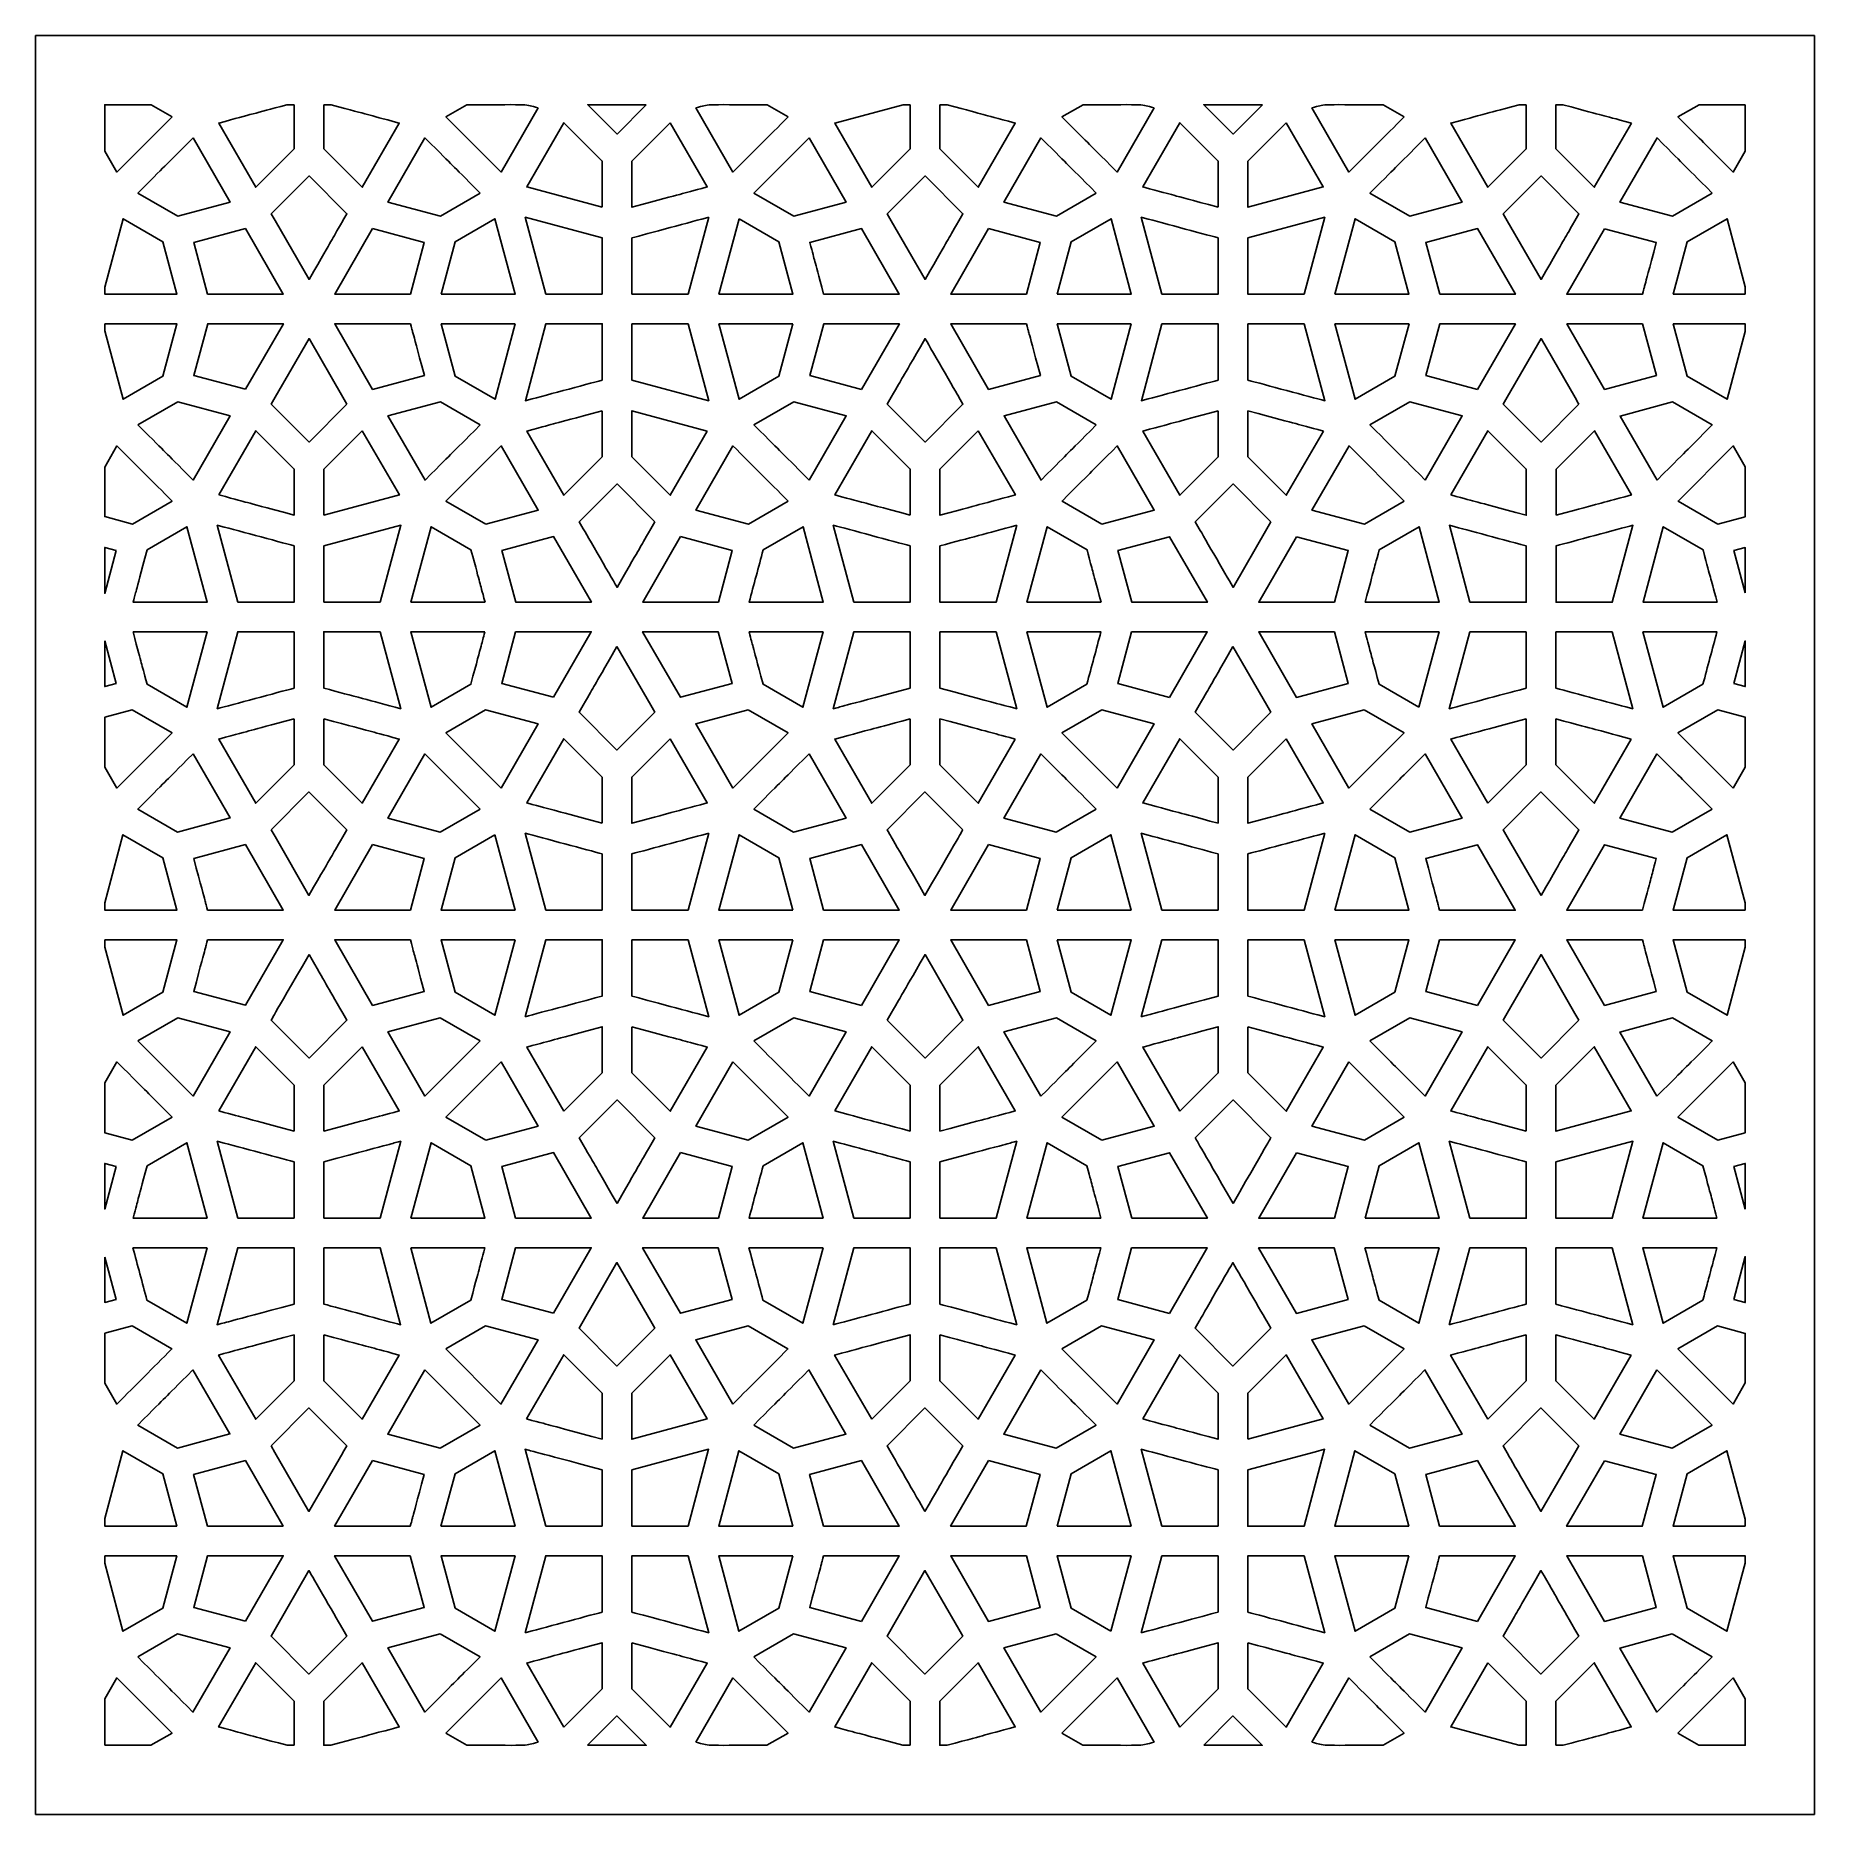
# Model space of a CAD drawing. Header units: millimetres. Extents: x -64 to 64, y -64 to 64.
import ezdxf

# ---------------------------------------------------------------- set-up
doc = ezdxf.new("R2010")
doc.units = ezdxf.units.MM
doc.header["$MEASUREMENT"] = 0
doc.layers.add('layer 1', color=7, linetype='Continuous')

msp = doc.modelspace()

# ---------------------------------------------------------------- linework, layer by layer
at = {"layer": 'layer 1', "color": 250}
for points, knots in [([(63.5, 63.5), (49.4602, 63.5), (-49.6653, 63.5), (-63.5, 63.5), (-63.5, 63.5), (-63.5, 61.4856), (-63.5, -61.7852), (-63.5, -63.5), (-63.5, -63.5), (-61.0394, -63.5), (61.0457, -63.5), (63.5, -63.5), (63.5, -63.5), (63.5, -57.4517), (63.5, 57.4777), (63.5, 63.5)], [0, 0, 0, 0, 0.2, 0.2, 0.2, 0.2, 0.4, 0.4, 0.4, 0.4, 0.6, 0.6, 0.6, 0.6, 1, 1, 1, 1]), ([(-53.7523, 57.6961), (-53.7523, 57.6961), (-57.6931, 53.7556), (-57.6931, 53.7556), (-57.6931, 53.7556), (-57.6931, 53.7556), (-58.5611, 55.2588), (-58.5611, 55.2588), (-58.5611, 55.2588), (-58.5611, 55.2588), (-58.5611, 58.5611), (-58.5611, 58.5611), (-58.5611, 58.5611), (-58.5611, 58.5611), (-55.2502, 58.5611), (-55.2502, 58.5611), (-55.2502, 58.5611), (-55.2502, 58.5611), (-53.7523, 57.6961), (-53.7523, 57.6961)], [0, 0, 0, 0, 0.16666667, 0.16666667, 0.16666667, 0.16666667, 0.33333333, 0.33333333, 0.33333333, 0.33333333, 0.5, 0.5, 0.5, 0.5, 0.66666667, 0.66666667, 0.66666667, 0.66666667, 1, 1, 1, 1]), ([(-45.039, 58.5611), (-45.039, 58.5611), (-45.039, 55.414), (-45.039, 55.414), (-45.039, 55.414), (-45.039, 55.414), (-47.7759, 52.6757), (-47.7759, 52.6757), (-47.7759, 52.6757), (-47.7759, 52.6757), (-50.4215, 57.2569), (-50.4215, 57.2569), (-50.4215, 57.2569), (-47.8751, 57.9399), (-48.0636, 57.8894), (-45.56, 58.5611), (-45.56, 58.5611), (-45.56, 58.5611), (-45.039, 58.5611), (-45.039, 58.5611)], [0, 0, 0, 0, 0.16666667, 0.16666667, 0.16666667, 0.16666667, 0.33333333, 0.33333333, 0.33333333, 0.33333333, 0.5, 0.5, 0.5, 0.5, 0.66666667, 0.66666667, 0.66666667, 0.66666667, 1, 1, 1, 1]), ([(-42.9154, 58.5611), (-42.9154, 58.5611), (-42.3982, 58.5611), (-42.3982, 58.5611), (-42.3982, 58.5611), (-39.3602, 57.7458), (-40.127, 57.9519), (-37.5331, 57.2558), (-37.5331, 57.2558), (-37.5331, 57.2558), (-40.1786, 52.675), (-40.1786, 52.675), (-40.1786, 52.675), (-40.1786, 52.675), (-42.9154, 55.4133), (-42.9154, 55.4133), (-42.9154, 55.4133), (-42.9154, 55.4133), (-42.9154, 58.5611), (-42.9154, 58.5611)], [0, 0, 0, 0, 0.16666667, 0.16666667, 0.16666667, 0.16666667, 0.33333333, 0.33333333, 0.33333333, 0.33333333, 0.5, 0.5, 0.5, 0.5, 0.66666667, 0.66666667, 0.66666667, 0.66666667, 1, 1, 1, 1]), ([(-27.6172, 58.335), (-27.6172, 58.335), (-30.2612, 53.7545), (-30.2612, 53.7545), (-30.2612, 53.7545), (-30.2612, 53.7545), (-34.2021, 57.6954), (-34.2021, 57.6954), (-34.2021, 57.6954), (-34.2021, 57.6954), (-32.7028, 58.5611), (-32.7028, 58.5611), (-32.7028, 58.5611), (-27.8211, 58.5611), (-28.7125, 58.6278), (-27.6172, 58.335)], [0, 0, 0, 0, 0.2, 0.2, 0.2, 0.2, 0.4, 0.4, 0.4, 0.4, 0.6, 0.6, 0.6, 0.6, 1, 1, 1, 1]), ([(-19.8974, 58.5611), (-19.8974, 58.5611), (-21.9862, 56.4702), (-21.9862, 56.4702), (-21.9862, 56.4702), (-21.9862, 56.4702), (-24.075, 58.5611), (-24.075, 58.5611), (-24.075, 58.5611), (-24.075, 58.5611), (-19.8974, 58.5611), (-19.8974, 58.5611)], [0, 0, 0, 0, 0.25, 0.25, 0.25, 0.25, 0.5, 0.5, 0.5, 0.5, 1, 1, 1, 1]), ([(-9.7716, 57.694), (-11.1972, 56.2684), (-12.2862, 55.1794), (-13.7125, 53.7535), (-13.7125, 53.7535), (-13.7125, 53.7535), (-16.3562, 58.3336), (-16.3562, 58.3336), (-16.3562, 58.3336), (-15.2545, 58.6281), (-16.1463, 58.5611), (-11.273, 58.5611), (-11.273, 58.5611), (-11.273, 58.5611), (-9.7716, 57.694), (-9.7716, 57.694)], [0, 0, 0, 0, 0.2, 0.2, 0.2, 0.2, 0.4, 0.4, 0.4, 0.4, 0.6, 0.6, 0.6, 0.6, 1, 1, 1, 1]), ([(-1.0583, 58.5611), (-1.0583, 58.5611), (-1.0583, 55.4119), (-1.0583, 55.4119), (-1.0583, 55.4119), (-1.0583, 55.4119), (-3.7952, 52.6736), (-3.7952, 52.6736), (-3.7952, 52.6736), (-3.7952, 52.6736), (-6.4407, 57.2544), (-6.4407, 57.2544), (-6.4407, 57.2544), (-6.4407, 57.2544), (-1.5702, 58.5611), (-1.5702, 58.5611), (-1.5702, 58.5611), (-1.5702, 58.5611), (-1.0583, 58.5611), (-1.0583, 58.5611)], [0, 0, 0, 0, 0.16666667, 0.16666667, 0.16666667, 0.16666667, 0.33333333, 0.33333333, 0.33333333, 0.33333333, 0.5, 0.5, 0.5, 0.5, 0.66666667, 0.66666667, 0.66666667, 0.66666667, 1, 1, 1, 1]), ([(1.0654, 58.5611), (1.0654, 58.5611), (1.5748, 58.5611), (1.5748, 58.5611), (1.5748, 58.5611), (4.7731, 57.7032), (3.5997, 58.0178), (6.4477, 57.2537), (6.4477, 57.2537), (6.4477, 57.2537), (3.8022, 52.6729), (3.8022, 52.6729), (3.8022, 52.6729), (3.8022, 52.6729), (1.0654, 55.4112), (1.0654, 55.4112), (1.0654, 55.4112), (1.0654, 55.4112), (1.0654, 58.5611), (1.0654, 58.5611)], [0, 0, 0, 0, 0.16666667, 0.16666667, 0.16666667, 0.16666667, 0.33333333, 0.33333333, 0.33333333, 0.33333333, 0.5, 0.5, 0.5, 0.5, 0.66666667, 0.66666667, 0.66666667, 0.66666667, 1, 1, 1, 1]), ([(16.364, 58.3325), (16.364, 58.3325), (13.7195, 53.7524), (13.7195, 53.7524), (13.7195, 53.7524), (11.1531, 56.3192), (11.9285, 55.5435), (9.779, 57.6933), (9.779, 57.6933), (9.779, 57.6933), (11.2822, 58.5611), (11.2822, 58.5611), (11.2822, 58.5611), (16.1495, 58.5611), (15.2576, 58.6285), (16.364, 58.3325)], [0, 0, 0, 0, 0.2, 0.2, 0.2, 0.2, 0.4, 0.4, 0.4, 0.4, 0.6, 0.6, 0.6, 0.6, 1, 1, 1, 1]), ([(24.0856, 58.5611), (24.0856, 58.5611), (21.9946, 56.4681), (21.9946, 56.4681), (21.9946, 56.4681), (21.9946, 56.4681), (19.9037, 58.5611), (19.9037, 58.5611), (19.9037, 58.5611), (19.9037, 58.5611), (24.0856, 58.5611), (24.0856, 58.5611)], [0, 0, 0, 0, 0.25, 0.25, 0.25, 0.25, 0.5, 0.5, 0.5, 0.5, 1, 1, 1, 1]), ([(34.2092, 57.6919), (32.7836, 56.2663), (31.6943, 55.1773), (30.2683, 53.7513), (30.2683, 53.7513), (30.2683, 53.7513), (27.6246, 58.3315), (27.6246, 58.3315), (27.6246, 58.3315), (28.7338, 58.6281), (27.7474, 58.5611), (32.7043, 58.5611), (32.7043, 58.5611), (32.7043, 58.5611), (34.2092, 57.6919), (34.2092, 57.6919)], [0, 0, 0, 0, 0.2, 0.2, 0.2, 0.2, 0.4, 0.4, 0.4, 0.4, 0.6, 0.6, 0.6, 0.6, 1, 1, 1, 1]), ([(42.9225, 58.5611), (42.9225, 58.5611), (42.9225, 55.4097), (42.9225, 55.4097), (42.9225, 55.4097), (42.9225, 55.4097), (40.1856, 52.6715), (40.1856, 52.6715), (40.1856, 52.6715), (40.1856, 52.6715), (37.5401, 57.2523), (37.5401, 57.2523), (37.5401, 57.2523), (40.6802, 58.0947), (39.2991, 57.7243), (42.4184, 58.5611), (42.4184, 58.5611), (42.4184, 58.5611), (42.9225, 58.5611), (42.9225, 58.5611)], [0, 0, 0, 0, 0.16666667, 0.16666667, 0.16666667, 0.16666667, 0.33333333, 0.33333333, 0.33333333, 0.33333333, 0.5, 0.5, 0.5, 0.5, 0.66666667, 0.66666667, 0.66666667, 0.66666667, 1, 1, 1, 1]), ([(50.4285, 57.2516), (50.4285, 57.2516), (47.7834, 52.6704), (47.7834, 52.6704), (47.7834, 52.6704), (47.7834, 52.6704), (45.0462, 55.409), (45.0462, 55.409), (45.0462, 55.409), (45.0462, 55.409), (45.0462, 58.5611), (45.0462, 58.5611), (45.0462, 58.5611), (45.0462, 58.5611), (45.5478, 58.5611), (45.5478, 58.5611), (45.5478, 58.5611), (48.9529, 57.6478), (47.916, 57.9258), (50.4285, 57.2516)], [0, 0, 0, 0, 0.16666667, 0.16666667, 0.16666667, 0.16666667, 0.33333333, 0.33333333, 0.33333333, 0.33333333, 0.5, 0.5, 0.5, 0.5, 0.66666667, 0.66666667, 0.66666667, 0.66666667, 1, 1, 1, 1]), ([(58.5611, 58.5611), (58.5611, 58.5611), (58.5611, 55.2411), (58.5611, 55.2411), (58.5611, 55.2411), (58.5611, 55.2411), (57.7003, 53.7503), (57.7003, 53.7503), (57.7003, 53.7503), (55.1339, 56.3171), (55.9093, 55.5417), (53.7598, 57.6912), (53.7598, 57.6912), (53.7598, 57.6912), (55.2665, 58.5611), (55.2665, 58.5611), (55.2665, 58.5611), (55.2665, 58.5611), (58.5611, 58.5611), (58.5611, 58.5611)], [0, 0, 0, 0, 0.16666667, 0.16666667, 0.16666667, 0.16666667, 0.33333333, 0.33333333, 0.33333333, 0.33333333, 0.5, 0.5, 0.5, 0.5, 0.66666667, 0.66666667, 0.66666667, 0.66666667, 1, 1, 1, 1]), ([(-23.047, 51.2501), (-23.047, 51.2501), (-28.4289, 52.6941), (-28.4289, 52.6941), (-28.4289, 52.6941), (-28.4289, 52.6941), (-25.7835, 57.2749), (-25.7835, 57.2749), (-25.7835, 57.2749), (-25.7835, 57.2749), (-23.047, 54.537), (-23.047, 54.537), (-23.047, 54.537), (-23.047, 54.537), (-23.047, 51.2501), (-23.047, 51.2501)], [0, 0, 0, 0, 0.2, 0.2, 0.2, 0.2, 0.4, 0.4, 0.4, 0.4, 0.6, 0.6, 0.6, 0.6, 1, 1, 1, 1]), ([(-18.1903, 57.2735), (-18.1903, 57.2735), (-15.5448, 52.6927), (-15.5448, 52.6927), (-15.5448, 52.6927), (-17.7765, 52.094), (-16.7651, 52.3653), (-20.9268, 51.2487), (-20.9268, 51.2487), (-20.9268, 51.2487), (-20.9268, 54.5356), (-20.9268, 54.5356), (-20.9268, 54.5356), (-20.9268, 54.5356), (-18.1903, 57.2735), (-18.1903, 57.2735)], [0, 0, 0, 0, 0.2, 0.2, 0.2, 0.2, 0.4, 0.4, 0.4, 0.4, 0.6, 0.6, 0.6, 0.6, 1, 1, 1, 1]), ([(20.9338, 51.2477), (16.8935, 52.3318), (18.3377, 51.9444), (15.5519, 52.6919), (15.5519, 52.6919), (15.5519, 52.6919), (18.1973, 57.2724), (18.1973, 57.2724), (18.1973, 57.2724), (18.1973, 57.2724), (20.9338, 54.5349), (20.9338, 54.5349), (20.9338, 54.5349), (20.9338, 54.5349), (20.9338, 51.2477), (20.9338, 51.2477)], [0, 0, 0, 0, 0.2, 0.2, 0.2, 0.2, 0.4, 0.4, 0.4, 0.4, 0.6, 0.6, 0.6, 0.6, 1, 1, 1, 1]), ([(25.7909, 57.2717), (25.7909, 57.2717), (28.436, 52.6905), (28.436, 52.6905), (28.436, 52.6905), (28.436, 52.6905), (23.054, 51.2466), (23.054, 51.2466), (23.054, 51.2466), (23.054, 51.2466), (23.054, 54.5334), (23.054, 54.5334), (23.054, 54.5334), (23.054, 54.5334), (25.7909, 57.2717), (25.7909, 57.2717)], [0, 0, 0, 0, 0.2, 0.2, 0.2, 0.2, 0.4, 0.4, 0.4, 0.4, 0.6, 0.6, 0.6, 0.6, 1, 1, 1, 1]), ([(-52.2546, 56.1979), (-52.2546, 56.1979), (-49.6109, 51.6181), (-49.6109, 51.6181), (-49.6109, 51.6181), (-49.6109, 51.6181), (-53.3534, 50.6169), (-53.3534, 50.6169), (-53.3534, 50.6169), (-53.3534, 50.6169), (-56.1947, 52.2577), (-56.1947, 52.2577), (-56.1947, 52.2577), (-53.5723, 54.8802), (-54.6505, 53.8018), (-52.2546, 56.1979)], [0, 0, 0, 0, 0.2, 0.2, 0.2, 0.2, 0.4, 0.4, 0.4, 0.4, 0.6, 0.6, 0.6, 0.6, 1, 1, 1, 1]), ([(-31.7598, 52.2566), (-31.7598, 52.2566), (-34.601, 50.6162), (-34.601, 50.6162), (-34.601, 50.6162), (-34.601, 50.6162), (-38.3431, 51.6174), (-38.3431, 51.6174), (-38.3431, 51.6174), (-38.3431, 51.6174), (-35.6999, 56.1968), (-35.6999, 56.1968), (-35.6999, 56.1968), (-33.2824, 53.7796), (-34.1759, 54.6728), (-31.7598, 52.2566)], [0, 0, 0, 0, 0.2, 0.2, 0.2, 0.2, 0.4, 0.4, 0.4, 0.4, 0.6, 0.6, 0.6, 0.6, 1, 1, 1, 1]), ([(-8.274, 56.1957), (-8.274, 56.1957), (-5.63, 51.6163), (-5.63, 51.6163), (-5.63, 51.6163), (-5.63, 51.6163), (-9.3726, 50.6148), (-9.3726, 50.6148), (-9.3726, 50.6148), (-9.3726, 50.6148), (-12.2139, 52.2556), (-12.2139, 52.2556), (-12.2139, 52.2556), (-9.7952, 54.6742), (-10.6899, 53.7796), (-8.274, 56.1957)], [0, 0, 0, 0, 0.2, 0.2, 0.2, 0.2, 0.4, 0.4, 0.4, 0.4, 0.6, 0.6, 0.6, 0.6, 1, 1, 1, 1]), ([(12.2213, 52.2545), (12.2213, 52.2545), (9.38, 50.6137), (9.38, 50.6137), (9.38, 50.6137), (9.38, 50.6137), (5.6377, 51.6153), (5.6377, 51.6153), (5.6377, 51.6153), (5.6377, 51.6153), (8.2811, 56.1947), (8.2811, 56.1947), (8.2811, 56.1947), (10.6987, 53.7774), (9.8051, 54.6707), (12.2213, 52.2545)], [0, 0, 0, 0, 0.2, 0.2, 0.2, 0.2, 0.4, 0.4, 0.4, 0.4, 0.6, 0.6, 0.6, 0.6, 1, 1, 1, 1]), ([(35.7071, 56.1933), (35.7071, 56.1933), (38.3505, 51.6142), (38.3505, 51.6142), (38.3505, 51.6142), (38.3505, 51.6142), (34.6082, 50.613), (34.6082, 50.613), (34.6082, 50.613), (34.6082, 50.613), (31.7673, 52.2534), (31.7673, 52.2534), (31.7673, 52.2534), (34.1856, 54.6717), (33.2909, 53.7771), (35.7071, 56.1933)], [0, 0, 0, 0, 0.2, 0.2, 0.2, 0.2, 0.4, 0.4, 0.4, 0.4, 0.6, 0.6, 0.6, 0.6, 1, 1, 1, 1]), ([(56.2021, 52.2527), (56.2021, 52.2527), (53.3608, 50.6116), (53.3608, 50.6116), (53.3608, 50.6116), (53.3608, 50.6116), (49.6185, 51.6132), (49.6185, 51.6132), (49.6185, 51.6132), (49.6185, 51.6132), (52.2619, 56.1926), (52.2619, 56.1926), (52.2619, 56.1926), (54.6795, 53.7753), (53.7859, 54.6686), (56.2021, 52.2527)], [0, 0, 0, 0, 0.2, 0.2, 0.2, 0.2, 0.4, 0.4, 0.4, 0.4, 0.6, 0.6, 0.6, 0.6, 1, 1, 1, 1]), ([(-41.5576, 50.2853), (-42.5493, 48.5669), (-42.0402, 49.4489), (-43.9771, 46.0939), (-43.9771, 46.0939), (-43.9771, 46.0939), (-46.3966, 50.286), (-46.3966, 50.286), (-46.3966, 50.286), (-46.3966, 50.286), (-46.3959, 50.2864), (-46.3959, 50.2864), (-46.3959, 50.2864), (-46.3959, 50.2864), (-46.6791, 50.7767), (-46.6791, 50.7767), (-46.6791, 50.7767), (-46.6791, 50.7767), (-43.9775, 53.4811), (-43.9775, 53.4811), (-43.9775, 53.4811), (-43.9775, 53.4811), (-41.2754, 50.776), (-41.2754, 50.776), (-41.2754, 50.776), (-41.2754, 50.776), (-41.5587, 50.2857), (-41.5587, 50.2857), (-41.5587, 50.2857), (-41.5587, 50.2857), (-41.5576, 50.2853), (-41.5576, 50.2853)], [0, 0, 0, 0, 0.11111111, 0.11111111, 0.11111111, 0.11111111, 0.22222222, 0.22222222, 0.22222222, 0.22222222, 0.33333333, 0.33333333, 0.33333333, 0.33333333, 0.44444444, 0.44444444, 0.44444444, 0.44444444, 0.55555556, 0.55555556, 0.55555556, 0.55555556, 0.66666667, 0.66666667, 0.66666667, 0.66666667, 0.77777778, 0.77777778, 0.77777778, 0.77777778, 1, 1, 1, 1]), ([(2.4229, 50.2828), (1.4319, 48.5655), (1.9403, 49.4464), (0.0039, 46.0918), (0.0039, 46.0918), (0.0039, 46.0918), (-2.4158, 50.2835), (-2.4158, 50.2835), (-2.4158, 50.2835), (-2.4158, 50.2835), (-2.4151, 50.2839), (-2.4151, 50.2839), (-2.4151, 50.2839), (-2.4151, 50.2839), (-2.6984, 50.7746), (-2.6984, 50.7746), (-2.6984, 50.7746), (-2.6984, 50.7746), (0.0032, 53.479), (0.0032, 53.479), (0.0032, 53.479), (0.0032, 53.479), (2.7055, 50.7739), (2.7055, 50.7739), (2.7055, 50.7739), (2.7055, 50.7739), (2.4222, 50.2828), (2.4222, 50.2828), (2.4222, 50.2828), (2.4222, 50.2828), (2.4229, 50.2828), (2.4229, 50.2828)], [0, 0, 0, 0, 0.11111111, 0.11111111, 0.11111111, 0.11111111, 0.22222222, 0.22222222, 0.22222222, 0.22222222, 0.33333333, 0.33333333, 0.33333333, 0.33333333, 0.44444444, 0.44444444, 0.44444444, 0.44444444, 0.55555556, 0.55555556, 0.55555556, 0.55555556, 0.66666667, 0.66666667, 0.66666667, 0.66666667, 0.77777778, 0.77777778, 0.77777778, 0.77777778, 1, 1, 1, 1]), ([(46.404, 50.2807), (45.4141, 48.5662), (45.9193, 49.4411), (43.9847, 46.0897), (43.9847, 46.0897), (43.9847, 46.0897), (41.565, 50.2814), (41.565, 50.2814), (41.565, 50.2814), (41.565, 50.2814), (41.5657, 50.2818), (41.5657, 50.2818), (41.5657, 50.2818), (41.5657, 50.2818), (41.2824, 50.7725), (41.2824, 50.7725), (41.2824, 50.7725), (41.2824, 50.7725), (43.9836, 53.4769), (43.9836, 53.4769), (43.9836, 53.4769), (43.9836, 53.4769), (46.6866, 50.7711), (46.6866, 50.7711), (46.6866, 50.7711), (46.6866, 50.7711), (46.4037, 50.2807), (46.4037, 50.2807), (46.4037, 50.2807), (46.4037, 50.2807), (46.404, 50.2807), (46.404, 50.2807)], [0, 0, 0, 0, 0.11111111, 0.11111111, 0.11111111, 0.11111111, 0.22222222, 0.22222222, 0.22222222, 0.22222222, 0.33333333, 0.33333333, 0.33333333, 0.33333333, 0.44444444, 0.44444444, 0.44444444, 0.44444444, 0.55555556, 0.55555556, 0.55555556, 0.55555556, 0.66666667, 0.66666667, 0.66666667, 0.66666667, 0.77777778, 0.77777778, 0.77777778, 0.77777778, 1, 1, 1, 1]), ([(-58.5611, 45.5496), (-58.5611, 45.5496), (-57.2539, 50.4246), (-57.2539, 50.4246), (-57.2539, 50.4246), (-57.2539, 50.4246), (-54.4123, 48.7835), (-54.4123, 48.7835), (-54.4123, 48.7835), (-54.4123, 48.7835), (-53.4093, 45.0416), (-53.4093, 45.0416), (-53.4093, 45.0416), (-53.4093, 45.0416), (-58.5611, 45.0416), (-58.5611, 45.0416), (-58.5611, 45.0416), (-58.5611, 45.0416), (-58.5611, 45.5496), (-58.5611, 45.5496)], [0, 0, 0, 0, 0.16666667, 0.16666667, 0.16666667, 0.16666667, 0.33333333, 0.33333333, 0.33333333, 0.33333333, 0.5, 0.5, 0.5, 0.5, 0.66666667, 0.66666667, 0.66666667, 0.66666667, 1, 1, 1, 1]), ([(-51.2167, 45.0416), (-51.2167, 45.0416), (-52.206, 48.731), (-52.206, 48.731), (-52.206, 48.731), (-52.206, 48.731), (-48.5135, 49.7184), (-48.5135, 49.7184), (-48.5135, 49.7184), (-48.5135, 49.7184), (-45.8137, 45.0416), (-45.8137, 45.0416), (-45.8137, 45.0416), (-45.8137, 45.0416), (-51.2167, 45.0416), (-51.2167, 45.0416)], [0, 0, 0, 0, 0.2, 0.2, 0.2, 0.2, 0.4, 0.4, 0.4, 0.4, 0.6, 0.6, 0.6, 0.6, 1, 1, 1, 1]), ([(-39.4408, 49.7177), (-39.4408, 49.7177), (-35.7484, 48.7303), (-35.7484, 48.7303), (-35.7484, 48.7303), (-35.7484, 48.7303), (-36.7377, 45.0409), (-36.7377, 45.0409), (-36.7377, 45.0409), (-36.7377, 45.0409), (-42.1405, 45.0409), (-42.1405, 45.0409), (-42.1405, 45.0409), (-42.1405, 45.0409), (-39.4408, 49.7177), (-39.4408, 49.7177)], [0, 0, 0, 0, 0.2, 0.2, 0.2, 0.2, 0.4, 0.4, 0.4, 0.4, 0.6, 0.6, 0.6, 0.6, 1, 1, 1, 1]), ([(-34.5451, 45.0409), (-34.5451, 45.0409), (-33.5421, 48.7828), (-33.5421, 48.7828), (-33.5421, 48.7828), (-33.5421, 48.7828), (-30.7006, 50.4236), (-30.7006, 50.4236), (-30.7006, 50.4236), (-30.7006, 50.4236), (-29.2571, 45.0409), (-29.2571, 45.0409), (-29.2571, 45.0409), (-29.2571, 45.0409), (-34.5451, 45.0409), (-34.5451, 45.0409)], [0, 0, 0, 0, 0.2, 0.2, 0.2, 0.2, 0.4, 0.4, 0.4, 0.4, 0.6, 0.6, 0.6, 0.6, 1, 1, 1, 1]), ([(-23.047, 45.0409), (-23.047, 45.0409), (-27.0637, 45.0409), (-27.0637, 45.0409), (-27.0637, 45.0409), (-27.0637, 45.0409), (-28.5364, 50.5312), (-28.5364, 50.5312), (-28.5364, 50.5312), (-28.5364, 50.5312), (-23.047, 49.0583), (-23.047, 49.0583), (-23.047, 49.0583), (-23.047, 49.0583), (-23.047, 45.0409), (-23.047, 45.0409)], [0, 0, 0, 0, 0.2, 0.2, 0.2, 0.2, 0.4, 0.4, 0.4, 0.4, 0.6, 0.6, 0.6, 0.6, 1, 1, 1, 1]), ([(-15.4372, 50.5301), (-15.4372, 50.5301), (-16.9097, 45.0395), (-16.9097, 45.0395), (-16.9097, 45.0395), (-16.9097, 45.0395), (-20.9268, 45.0395), (-20.9268, 45.0395), (-20.9268, 45.0395), (-20.9268, 45.5224), (-20.9268, 48.5486), (-20.9268, 49.0573), (-20.9268, 49.0573), (-19.8857, 49.3367), (-16.5216, 50.2391), (-15.4372, 50.5301)], [0, 0, 0, 0, 0.2, 0.2, 0.2, 0.2, 0.4, 0.4, 0.4, 0.4, 0.6, 0.6, 0.6, 0.6, 1, 1, 1, 1]), ([(-13.2729, 50.4222), (-13.2729, 50.4222), (-10.4309, 48.7814), (-10.4309, 48.7814), (-10.4309, 48.7814), (-10.4309, 48.7814), (-9.4287, 45.0395), (-9.4287, 45.0395), (-9.4287, 45.0395), (-9.4287, 45.0395), (-14.7165, 45.0395), (-14.7165, 45.0395), (-14.7165, 45.0395), (-14.7165, 45.0395), (-13.2729, 50.4222), (-13.2729, 50.4222)], [0, 0, 0, 0, 0.2, 0.2, 0.2, 0.2, 0.4, 0.4, 0.4, 0.4, 0.6, 0.6, 0.6, 0.6, 1, 1, 1, 1]), ([(-7.2358, 45.0395), (-8.0218, 47.969), (-7.7826, 47.0775), (-8.2254, 48.7288), (-8.2254, 48.7288), (-8.2254, 48.7288), (-4.5328, 49.7163), (-4.5328, 49.7163), (-4.5328, 49.7163), (-4.5328, 49.7163), (-1.833, 45.0395), (-1.833, 45.0395), (-1.833, 45.0395), (-1.833, 45.0395), (-7.2358, 45.0395), (-7.2358, 45.0395)], [0, 0, 0, 0, 0.2, 0.2, 0.2, 0.2, 0.4, 0.4, 0.4, 0.4, 0.6, 0.6, 0.6, 0.6, 1, 1, 1, 1]), ([(4.5399, 49.7159), (4.5399, 49.7159), (8.2324, 48.7281), (8.2324, 48.7281), (8.2324, 48.7281), (8.2324, 48.7281), (7.2432, 45.0388), (7.2432, 45.0388), (7.2432, 45.0388), (7.2432, 45.0388), (1.8401, 45.0388), (1.8401, 45.0388), (1.8401, 45.0388), (1.8401, 45.0388), (4.5399, 49.7159), (4.5399, 49.7159)], [0, 0, 0, 0, 0.2, 0.2, 0.2, 0.2, 0.4, 0.4, 0.4, 0.4, 0.6, 0.6, 0.6, 0.6, 1, 1, 1, 1]), ([(9.4357, 45.0388), (9.4357, 45.0388), (10.4387, 48.7803), (10.4387, 48.7803), (10.4387, 48.7803), (10.4387, 48.7803), (13.2807, 50.4215), (13.2807, 50.4215), (13.2807, 50.4215), (13.2807, 50.4215), (14.7239, 45.0388), (14.7239, 45.0388), (14.7239, 45.0388), (14.7239, 45.0388), (9.4357, 45.0388), (9.4357, 45.0388)], [0, 0, 0, 0, 0.2, 0.2, 0.2, 0.2, 0.4, 0.4, 0.4, 0.4, 0.6, 0.6, 0.6, 0.6, 1, 1, 1, 1]), ([(20.9338, 49.0562), (20.9338, 49.0562), (20.9338, 45.0388), (20.9338, 45.0388), (20.9338, 45.0388), (20.9338, 45.0388), (16.9168, 45.0388), (16.9168, 45.0388), (16.9168, 45.0388), (16.9168, 45.0388), (15.4443, 50.5291), (15.4443, 50.5291), (15.4443, 50.5291), (16.5269, 50.2387), (19.7958, 49.3617), (20.9338, 49.0562)], [0, 0, 0, 0, 0.2, 0.2, 0.2, 0.2, 0.4, 0.4, 0.4, 0.4, 0.6, 0.6, 0.6, 0.6, 1, 1, 1, 1]), ([(27.0711, 45.0374), (27.0711, 45.0374), (23.054, 45.0374), (23.054, 45.0374), (23.054, 45.0374), (23.054, 45.5207), (23.054, 48.5465), (23.054, 49.0552), (23.054, 49.0552), (23.054, 49.0552), (28.5436, 50.5277), (28.5436, 50.5277), (28.5436, 50.5277), (28.5436, 50.5277), (27.0711, 45.0374), (27.0711, 45.0374)], [0, 0, 0, 0, 0.2, 0.2, 0.2, 0.2, 0.4, 0.4, 0.4, 0.4, 0.6, 0.6, 0.6, 0.6, 1, 1, 1, 1]), ([(29.2643, 45.0374), (29.2643, 45.0374), (30.7079, 50.4201), (30.7079, 50.4201), (30.7079, 50.4201), (30.7079, 50.4201), (33.5499, 48.7793), (33.5499, 48.7793), (33.5499, 48.7793), (33.5499, 48.7793), (34.5521, 45.0374), (34.5521, 45.0374), (34.5521, 45.0374), (34.5521, 45.0374), (29.2643, 45.0374), (29.2643, 45.0374)], [0, 0, 0, 0, 0.2, 0.2, 0.2, 0.2, 0.4, 0.4, 0.4, 0.4, 0.6, 0.6, 0.6, 0.6, 1, 1, 1, 1]), ([(36.745, 45.0374), (36.745, 45.0374), (35.7554, 48.7267), (35.7554, 48.7267), (35.7554, 48.7267), (35.7554, 48.7267), (39.448, 49.7145), (39.448, 49.7145), (39.448, 49.7145), (39.448, 49.7145), (42.1478, 45.0374), (42.1478, 45.0374), (42.1478, 45.0374), (42.1478, 45.0374), (36.745, 45.0374), (36.745, 45.0374)], [0, 0, 0, 0, 0.2, 0.2, 0.2, 0.2, 0.4, 0.4, 0.4, 0.4, 0.6, 0.6, 0.6, 0.6, 1, 1, 1, 1]), ([(48.5207, 49.7134), (48.5207, 49.7134), (52.2132, 48.7257), (52.2132, 48.7257), (52.2132, 48.7257), (51.1309, 44.6895), (51.5056, 46.0865), (51.224, 45.0363), (51.224, 45.0363), (51.224, 45.0363), (45.8209, 45.0363), (45.8209, 45.0363), (45.8209, 45.0363), (45.8209, 45.0363), (48.5207, 49.7134), (48.5207, 49.7134)], [0, 0, 0, 0, 0.2, 0.2, 0.2, 0.2, 0.4, 0.4, 0.4, 0.4, 0.6, 0.6, 0.6, 0.6, 1, 1, 1, 1]), ([(58.5611, 45.0363), (58.5611, 45.0363), (53.4166, 45.0363), (53.4166, 45.0363), (53.4166, 45.0363), (53.4166, 45.0363), (54.4195, 48.7782), (54.4195, 48.7782), (54.4195, 48.7782), (54.4195, 48.7782), (57.2611, 50.4194), (57.2611, 50.4194), (57.2611, 50.4194), (57.2611, 50.4194), (58.5611, 45.5722), (58.5611, 45.5722), (58.5611, 45.5722), (58.5611, 45.5722), (58.5611, 45.0363), (58.5611, 45.0363)], [0, 0, 0, 0, 0.16666667, 0.16666667, 0.16666667, 0.16666667, 0.33333333, 0.33333333, 0.33333333, 0.33333333, 0.5, 0.5, 0.5, 0.5, 0.66666667, 0.66666667, 0.66666667, 0.66666667, 1, 1, 1, 1]), ([(-36.7339, 42.9207), (-36.4537, 41.8747), (-36.8253, 43.2611), (-35.7448, 39.2314), (-35.7448, 39.2314), (-35.7448, 39.2314), (-39.4374, 38.2436), (-39.4374, 38.2436), (-39.4374, 38.2436), (-39.4374, 38.2436), (-42.1371, 42.9207), (-42.1371, 42.9207), (-42.1371, 42.9207), (-42.1371, 42.9207), (-36.7339, 42.9207), (-36.7339, 42.9207)], [0, 0, 0, 0, 0.2, 0.2, 0.2, 0.2, 0.4, 0.4, 0.4, 0.4, 0.6, 0.6, 0.6, 0.6, 1, 1, 1, 1]), ([(7.2468, 42.9186), (7.5272, 41.873), (7.1554, 43.259), (8.236, 39.2292), (8.236, 39.2292), (8.236, 39.2292), (4.5431, 38.2415), (4.5431, 38.2415), (4.5431, 38.2415), (4.5431, 38.2415), (1.8436, 42.9186), (1.8436, 42.9186), (1.8436, 42.9186), (1.8436, 42.9186), (7.2468, 42.9186), (7.2468, 42.9186)], [0, 0, 0, 0, 0.2, 0.2, 0.2, 0.2, 0.4, 0.4, 0.4, 0.4, 0.6, 0.6, 0.6, 0.6, 1, 1, 1, 1]), ([(-58.5611, 42.9214), (-58.5611, 42.9214), (-53.4059, 42.9214), (-53.4059, 42.9214), (-53.4059, 42.9214), (-53.4059, 42.9214), (-54.4084, 39.1795), (-54.4084, 39.1795), (-54.4084, 39.1795), (-54.4084, 39.1795), (-57.2503, 37.5384), (-57.2503, 37.5384), (-57.2503, 37.5384), (-57.2503, 37.5384), (-58.5611, 42.4265), (-58.5611, 42.4265), (-58.5611, 42.4265), (-58.5611, 42.4265), (-58.5611, 42.9214), (-58.5611, 42.9214)], [0, 0, 0, 0, 0.16666667, 0.16666667, 0.16666667, 0.16666667, 0.33333333, 0.33333333, 0.33333333, 0.33333333, 0.5, 0.5, 0.5, 0.5, 0.66666667, 0.66666667, 0.66666667, 0.66666667, 1, 1, 1, 1]), ([(-48.5098, 38.2443), (-48.5098, 38.2443), (-52.2027, 39.2321), (-52.2027, 39.2321), (-52.2027, 39.2321), (-52.2027, 39.2321), (-51.213, 42.9214), (-51.213, 42.9214), (-51.213, 42.9214), (-51.213, 42.9214), (-45.8103, 42.9214), (-45.8103, 42.9214), (-45.8103, 42.9214), (-45.8103, 42.9214), (-48.5098, 38.2443), (-48.5098, 38.2443)], [0, 0, 0, 0, 0.2, 0.2, 0.2, 0.2, 0.4, 0.4, 0.4, 0.4, 0.6, 0.6, 0.6, 0.6, 1, 1, 1, 1]), ([(-29.2534, 42.9207), (-29.2534, 42.9207), (-30.6968, 37.5373), (-30.6968, 37.5373), (-30.6968, 37.5373), (-30.6968, 37.5373), (-33.5387, 39.1784), (-33.5387, 39.1784), (-33.5387, 39.1784), (-33.5387, 39.1784), (-34.5416, 42.9207), (-34.5416, 42.9207), (-34.5416, 42.9207), (-34.5416, 42.9207), (-29.2534, 42.9207), (-29.2534, 42.9207)], [0, 0, 0, 0, 0.2, 0.2, 0.2, 0.2, 0.4, 0.4, 0.4, 0.4, 0.6, 0.6, 0.6, 0.6, 1, 1, 1, 1]), ([(-23.0434, 38.9029), (-24.2118, 38.5893), (-27.4609, 37.7176), (-28.5331, 37.4297), (-28.5331, 37.4297), (-28.5331, 37.4297), (-27.0605, 42.9207), (-27.0605, 42.9207), (-27.0605, 42.9207), (-27.0605, 42.9207), (-23.0434, 42.9207), (-23.0434, 42.9207), (-23.0434, 42.9207), (-23.0434, 42.4374), (-23.0434, 39.4113), (-23.0434, 38.9029)], [0, 0, 0, 0, 0.2, 0.2, 0.2, 0.2, 0.4, 0.4, 0.4, 0.4, 0.6, 0.6, 0.6, 0.6, 1, 1, 1, 1]), ([(-16.9058, 42.9193), (-16.9058, 42.9193), (-15.434, 37.429), (-15.434, 37.429), (-15.434, 37.429), (-15.434, 37.429), (-20.9232, 38.9015), (-20.9232, 38.9015), (-20.9232, 38.9015), (-20.9232, 38.9015), (-20.9232, 42.9193), (-20.9232, 42.9193), (-20.9232, 42.9193), (-20.9232, 42.9193), (-16.9058, 42.9193), (-16.9058, 42.9193)], [0, 0, 0, 0, 0.2, 0.2, 0.2, 0.2, 0.4, 0.4, 0.4, 0.4, 0.6, 0.6, 0.6, 0.6, 1, 1, 1, 1]), ([(-9.4252, 42.9193), (-9.4252, 42.9193), (-10.4278, 39.1774), (-10.4278, 39.1774), (-10.4278, 39.1774), (-10.4278, 39.1774), (-13.2694, 37.5363), (-13.2694, 37.5363), (-13.2694, 37.5363), (-13.2694, 37.5363), (-14.7129, 42.9193), (-14.7129, 42.9193), (-14.7129, 42.9193), (-14.7129, 42.9193), (-9.4252, 42.9193), (-9.4252, 42.9193)], [0, 0, 0, 0, 0.2, 0.2, 0.2, 0.2, 0.4, 0.4, 0.4, 0.4, 0.6, 0.6, 0.6, 0.6, 1, 1, 1, 1]), ([(-4.5293, 38.2422), (-4.5293, 38.2422), (-8.2218, 39.2299), (-8.2218, 39.2299), (-8.2218, 39.2299), (-8.2218, 39.2299), (-7.2323, 42.9193), (-7.2323, 42.9193), (-7.2323, 42.9193), (-7.2323, 42.9193), (-1.8295, 42.9193), (-1.8295, 42.9193), (-1.8295, 42.9193), (-1.8295, 42.9193), (-4.5293, 38.2422), (-4.5293, 38.2422)], [0, 0, 0, 0, 0.2, 0.2, 0.2, 0.2, 0.4, 0.4, 0.4, 0.4, 0.6, 0.6, 0.6, 0.6, 1, 1, 1, 1]), ([(14.7274, 42.9186), (14.7274, 42.9186), (13.2838, 37.5352), (13.2838, 37.5352), (13.2838, 37.5352), (13.2838, 37.5352), (10.4422, 39.1767), (10.4422, 39.1767), (10.4422, 39.1767), (10.4422, 39.1767), (9.4393, 42.9186), (9.4393, 42.9186), (9.4393, 42.9186), (9.4393, 42.9186), (14.7274, 42.9186), (14.7274, 42.9186)], [0, 0, 0, 0, 0.2, 0.2, 0.2, 0.2, 0.4, 0.4, 0.4, 0.4, 0.6, 0.6, 0.6, 0.6, 1, 1, 1, 1]), ([(20.9374, 38.9008), (19.769, 38.5872), (16.5199, 37.7155), (15.4478, 37.428), (15.4478, 37.428), (15.4478, 37.428), (16.9203, 42.9186), (16.9203, 42.9186), (16.9203, 42.9186), (16.9203, 42.9186), (20.9374, 42.9186), (20.9374, 42.9186), (20.9374, 42.9186), (20.9374, 42.4353), (20.9374, 39.4092), (20.9374, 38.9008)], [0, 0, 0, 0, 0.2, 0.2, 0.2, 0.2, 0.4, 0.4, 0.4, 0.4, 0.6, 0.6, 0.6, 0.6, 1, 1, 1, 1]), ([(27.075, 42.9172), (27.075, 42.9172), (28.5475, 37.4265), (28.5475, 37.4265), (28.5475, 37.4265), (27.4652, 37.7169), (24.1984, 38.5932), (23.0579, 38.8994), (23.0579, 38.8994), (23.0579, 38.8994), (23.0579, 42.9172), (23.0579, 42.9172), (23.0579, 42.9172), (23.0579, 42.9172), (27.075, 42.9172), (27.075, 42.9172)], [0, 0, 0, 0, 0.2, 0.2, 0.2, 0.2, 0.4, 0.4, 0.4, 0.4, 0.6, 0.6, 0.6, 0.6, 1, 1, 1, 1]), ([(34.5556, 42.9172), (34.5556, 42.9172), (33.553, 39.1753), (33.553, 39.1753), (33.553, 39.1753), (33.553, 39.1753), (30.7114, 37.5341), (30.7114, 37.5341), (30.7114, 37.5341), (30.7114, 37.5341), (29.2679, 42.9172), (29.2679, 42.9172), (29.2679, 42.9172), (29.2679, 42.9172), (34.5556, 42.9172), (34.5556, 42.9172)], [0, 0, 0, 0, 0.2, 0.2, 0.2, 0.2, 0.4, 0.4, 0.4, 0.4, 0.6, 0.6, 0.6, 0.6, 1, 1, 1, 1]), ([(39.4522, 38.2401), (39.4522, 38.2401), (35.759, 39.2278), (35.759, 39.2278), (35.759, 39.2278), (35.759, 39.2278), (36.7485, 42.9172), (36.7485, 42.9172), (36.7485, 42.9172), (36.7485, 42.9172), (42.1517, 42.9172), (42.1517, 42.9172), (42.1517, 42.9172), (42.1517, 42.9172), (39.4522, 38.2401), (39.4522, 38.2401)], [0, 0, 0, 0, 0.2, 0.2, 0.2, 0.2, 0.4, 0.4, 0.4, 0.4, 0.6, 0.6, 0.6, 0.6, 1, 1, 1, 1]), ([(51.2276, 42.9161), (51.2276, 42.9161), (52.2168, 39.2268), (52.2168, 39.2268), (52.2168, 39.2268), (52.2168, 39.2268), (48.5242, 38.2393), (48.5242, 38.2393), (48.5242, 38.2393), (48.5242, 38.2393), (45.8244, 42.9161), (45.8244, 42.9161), (45.8244, 42.9161), (45.8244, 42.9161), (51.2276, 42.9161), (51.2276, 42.9161)], [0, 0, 0, 0, 0.2, 0.2, 0.2, 0.2, 0.4, 0.4, 0.4, 0.4, 0.6, 0.6, 0.6, 0.6, 1, 1, 1, 1]), ([(58.5611, 42.3676), (58.5611, 42.3676), (57.2647, 37.5331), (57.2647, 37.5331), (57.2647, 37.5331), (57.2647, 37.5331), (54.423, 39.1746), (54.423, 39.1746), (54.423, 39.1746), (54.423, 39.1746), (53.4204, 42.9161), (53.4204, 42.9161), (53.4204, 42.9161), (53.4204, 42.9161), (58.5611, 42.9161), (58.5611, 42.9161), (58.5611, 42.9161), (58.5611, 42.9161), (58.5611, 42.3676), (58.5611, 42.3676)], [0, 0, 0, 0, 0.16666667, 0.16666667, 0.16666667, 0.16666667, 0.33333333, 0.33333333, 0.33333333, 0.33333333, 0.5, 0.5, 0.5, 0.5, 0.66666667, 0.66666667, 0.66666667, 0.66666667, 1, 1, 1, 1]), ([(-41.2715, 37.186), (-41.2715, 37.186), (-43.9735, 34.4812), (-43.9735, 34.4812), (-43.9735, 34.4812), (-43.9735, 34.4812), (-46.676, 37.1863), (-46.676, 37.1863), (-46.676, 37.1863), (-46.676, 37.1863), (-46.3925, 37.6767), (-46.3925, 37.6767), (-46.3925, 37.6767), (-46.3925, 37.6767), (-46.3932, 37.677), (-46.3932, 37.677), (-46.3932, 37.677), (-46.3932, 37.677), (-43.9739, 41.868), (-43.9739, 41.868), (-43.9739, 41.868), (-43.9739, 41.868), (-41.5542, 37.6763), (-41.5542, 37.6763), (-41.5542, 37.6763), (-41.5542, 37.6763), (-41.5546, 37.676), (-41.5546, 37.676), (-41.5546, 37.676), (-41.5546, 37.676), (-41.2715, 37.186), (-41.2715, 37.186)], [0, 0, 0, 0, 0.11111111, 0.11111111, 0.11111111, 0.11111111, 0.22222222, 0.22222222, 0.22222222, 0.22222222, 0.33333333, 0.33333333, 0.33333333, 0.33333333, 0.44444444, 0.44444444, 0.44444444, 0.44444444, 0.55555556, 0.55555556, 0.55555556, 0.55555556, 0.66666667, 0.66666667, 0.66666667, 0.66666667, 0.77777778, 0.77777778, 0.77777778, 0.77777778, 1, 1, 1, 1]), ([(2.4268, 37.6742), (2.4268, 37.6742), (2.4261, 37.6742), (2.4261, 37.6742), (2.4261, 37.6742), (2.4261, 37.6742), (2.7093, 37.1838), (2.7093, 37.1838), (2.7093, 37.1838), (2.7093, 37.1838), (0.0074, 34.4787), (0.0074, 34.4787), (0.0074, 34.4787), (0.0074, 34.4787), (-2.6952, 37.1842), (-2.6952, 37.1842), (-2.6952, 37.1842), (-2.6952, 37.1842), (-2.4116, 37.6749), (-2.4116, 37.6749), (-2.4116, 37.6749), (-2.4116, 37.6749), (-2.4123, 37.6749), (-2.4123, 37.6749), (-2.4123, 37.6749), (-1.4213, 39.3922), (-1.9297, 38.5113), (0.0071, 41.8663), (0.0071, 41.8663), (0.1397, 41.6359), (2.3121, 37.8725), (2.4268, 37.6742)], [0, 0, 0, 0, 0.11111111, 0.11111111, 0.11111111, 0.11111111, 0.22222222, 0.22222222, 0.22222222, 0.22222222, 0.33333333, 0.33333333, 0.33333333, 0.33333333, 0.44444444, 0.44444444, 0.44444444, 0.44444444, 0.55555556, 0.55555556, 0.55555556, 0.55555556, 0.66666667, 0.66666667, 0.66666667, 0.66666667, 0.77777778, 0.77777778, 0.77777778, 0.77777778, 1, 1, 1, 1]), ([(46.6905, 37.1814), (46.6905, 37.1814), (43.9886, 34.4766), (43.9886, 34.4766), (43.9886, 34.4766), (43.9886, 34.4766), (41.2859, 37.1821), (41.2859, 37.1821), (41.2859, 37.1821), (41.2859, 37.1821), (41.5689, 37.6728), (41.5689, 37.6728), (41.5689, 37.6728), (41.5689, 37.6728), (41.5689, 37.6728), (41.5689, 37.6728), (41.5689, 37.6728), (41.5689, 37.6728), (43.9879, 41.8641), (43.9879, 41.8641), (43.9879, 41.8641), (43.9879, 41.8641), (46.4072, 37.6721), (46.4072, 37.6721), (46.4072, 37.6721), (46.4072, 37.6721), (46.4069, 37.6721), (46.4069, 37.6721), (46.4069, 37.6721), (46.427, 37.6375), (46.6718, 37.2135), (46.6905, 37.1814)], [0, 0, 0, 0, 0.11111111, 0.11111111, 0.11111111, 0.11111111, 0.22222222, 0.22222222, 0.22222222, 0.22222222, 0.33333333, 0.33333333, 0.33333333, 0.33333333, 0.44444444, 0.44444444, 0.44444444, 0.44444444, 0.55555556, 0.55555556, 0.55555556, 0.55555556, 0.66666667, 0.66666667, 0.66666667, 0.66666667, 0.77777778, 0.77777778, 0.77777778, 0.77777778, 1, 1, 1, 1]), ([(-56.1909, 35.7053), (-56.1909, 35.7053), (-53.3499, 37.3458), (-53.3499, 37.3458), (-53.3499, 37.3458), (-53.3499, 37.3458), (-49.6074, 36.3442), (-49.6074, 36.3442), (-49.6074, 36.3442), (-49.6074, 36.3442), (-52.2511, 31.7655), (-52.2511, 31.7655), (-52.2511, 31.7655), (-54.6695, 34.1838), (-53.7749, 33.2892), (-56.1909, 35.7053)], [0, 0, 0, 0, 0.2, 0.2, 0.2, 0.2, 0.4, 0.4, 0.4, 0.4, 0.6, 0.6, 0.6, 0.6, 1, 1, 1, 1]), ([(-31.7561, 35.7046), (-34.1746, 33.2856), (-33.2799, 34.1803), (-35.6961, 31.7645), (-35.6961, 31.7645), (-35.6961, 31.7645), (-38.3396, 36.3435), (-38.3396, 36.3435), (-38.3396, 36.3435), (-38.3396, 36.3435), (-34.5972, 37.3451), (-34.5972, 37.3451), (-34.5972, 37.3451), (-34.5972, 37.3451), (-31.7561, 35.7046), (-31.7561, 35.7046)], [0, 0, 0, 0, 0.2, 0.2, 0.2, 0.2, 0.4, 0.4, 0.4, 0.4, 0.6, 0.6, 0.6, 0.6, 1, 1, 1, 1]), ([(-8.2702, 31.7634), (-10.6888, 34.1817), (-9.7942, 33.2871), (-12.21, 35.7032), (-12.21, 35.7032), (-12.21, 35.7032), (-9.3691, 37.3436), (-9.3691, 37.3436), (-9.3691, 37.3436), (-9.3691, 37.3436), (-5.6268, 36.3421), (-5.6268, 36.3421), (-5.6268, 36.3421), (-5.6268, 36.3421), (-8.2702, 31.7634), (-8.2702, 31.7634)], [0, 0, 0, 0, 0.2, 0.2, 0.2, 0.2, 0.4, 0.4, 0.4, 0.4, 0.6, 0.6, 0.6, 0.6, 1, 1, 1, 1]), ([(12.2245, 35.7022), (9.8086, 33.286), (10.7019, 34.1796), (8.2846, 31.7623), (8.2846, 31.7623), (8.2846, 31.7623), (5.6413, 36.3414), (5.6413, 36.3414), (5.6413, 36.3414), (5.6413, 36.3414), (9.3835, 37.3429), (9.3835, 37.3429), (9.3835, 37.3429), (9.3835, 37.3429), (12.2245, 35.7022), (12.2245, 35.7022)], [0, 0, 0, 0, 0.2, 0.2, 0.2, 0.2, 0.4, 0.4, 0.4, 0.4, 0.6, 0.6, 0.6, 0.6, 1, 1, 1, 1]), ([(35.7103, 31.7613), (33.2916, 34.1796), (34.1863, 33.2849), (31.7705, 35.7011), (31.7705, 35.7011), (31.7705, 35.7011), (34.6117, 37.3415), (34.6117, 37.3415), (34.6117, 37.3415), (34.6117, 37.3415), (38.354, 36.34), (38.354, 36.34), (38.354, 36.34), (38.354, 36.34), (35.7103, 31.7613), (35.7103, 31.7613)], [0, 0, 0, 0, 0.2, 0.2, 0.2, 0.2, 0.4, 0.4, 0.4, 0.4, 0.6, 0.6, 0.6, 0.6, 1, 1, 1, 1]), ([(52.2658, 31.7606), (52.2658, 31.7606), (49.6221, 36.3393), (49.6221, 36.3393), (49.6221, 36.3393), (49.6221, 36.3393), (53.3643, 37.3408), (53.3643, 37.3408), (53.3643, 37.3408), (53.3643, 37.3408), (56.2053, 35.7001), (56.2053, 35.7001), (56.2053, 35.7001), (54.1644, 33.6589), (54.9522, 34.447), (52.2658, 31.7606)], [0, 0, 0, 0, 0.2, 0.2, 0.2, 0.2, 0.4, 0.4, 0.4, 0.4, 0.6, 0.6, 0.6, 0.6, 1, 1, 1, 1]), ([(-23.0434, 36.7111), (-23.0434, 36.7111), (-23.0434, 33.4246), (-23.0434, 33.4246), (-23.0434, 33.4246), (-23.0434, 33.4246), (-25.7799, 30.6867), (-25.7799, 30.6867), (-25.7799, 30.6867), (-25.7799, 30.6867), (-28.4252, 35.2672), (-28.4252, 35.2672), (-28.4252, 35.2672), (-25.8755, 35.9512), (-27.2306, 35.5879), (-23.0434, 36.7111)], [0, 0, 0, 0, 0.2, 0.2, 0.2, 0.2, 0.4, 0.4, 0.4, 0.4, 0.6, 0.6, 0.6, 0.6, 1, 1, 1, 1]), ([(-15.5413, 35.2661), (-15.5413, 35.2661), (-18.1864, 30.6853), (-18.1864, 30.6853), (-18.1864, 30.6853), (-18.1864, 30.6853), (-20.9232, 33.4236), (-20.9232, 33.4236), (-20.9232, 33.4236), (-20.9232, 33.4236), (-20.9232, 36.7097), (-20.9232, 36.7097), (-20.9232, 36.7097), (-20.9232, 36.7097), (-15.5413, 35.2661), (-15.5413, 35.2661)], [0, 0, 0, 0, 0.2, 0.2, 0.2, 0.2, 0.4, 0.4, 0.4, 0.4, 0.6, 0.6, 0.6, 0.6, 1, 1, 1, 1]), ([(20.9374, 36.709), (20.9374, 36.709), (20.9374, 33.4225), (20.9374, 33.4225), (20.9374, 33.4225), (20.9374, 33.4225), (18.2005, 30.6843), (18.2005, 30.6843), (18.2005, 30.6843), (18.2005, 30.6843), (15.5554, 35.2651), (15.5554, 35.2651), (15.5554, 35.2651), (18.3677, 36.0197), (17.272, 35.7258), (20.9374, 36.709)], [0, 0, 0, 0, 0.2, 0.2, 0.2, 0.2, 0.4, 0.4, 0.4, 0.4, 0.6, 0.6, 0.6, 0.6, 1, 1, 1, 1]), ([(28.4395, 35.2637), (28.4395, 35.2637), (25.7944, 30.6832), (25.7944, 30.6832), (25.7944, 30.6832), (25.7944, 30.6832), (23.0579, 33.4211), (23.0579, 33.4211), (23.0579, 33.4211), (23.0579, 33.4211), (23.0579, 36.7079), (23.0579, 36.7079), (23.0579, 36.7079), (27.1995, 35.5967), (26.2068, 35.863), (28.4395, 35.2637)], [0, 0, 0, 0, 0.2, 0.2, 0.2, 0.2, 0.4, 0.4, 0.4, 0.4, 0.6, 0.6, 0.6, 0.6, 1, 1, 1, 1]), ([(-50.418, 30.7065), (-50.418, 30.7065), (-47.7725, 35.2873), (-47.7725, 35.2873), (-47.7725, 35.2873), (-47.7725, 35.2873), (-45.0355, 32.5487), (-45.0355, 32.5487), (-45.0355, 32.5487), (-45.0355, 32.5487), (-45.0355, 29.2622), (-45.0355, 29.2622), (-45.0355, 29.2622), (-49.502, 30.4606), (-47.6593, 29.966), (-50.418, 30.7065)], [0, 0, 0, 0, 0.2, 0.2, 0.2, 0.2, 0.4, 0.4, 0.4, 0.4, 0.6, 0.6, 0.6, 0.6, 1, 1, 1, 1]), ([(-40.1747, 35.2866), (-40.1747, 35.2866), (-37.5293, 30.7054), (-37.5293, 30.7054), (-37.5293, 30.7054), (-37.5293, 30.7054), (-42.912, 29.2615), (-42.912, 29.2615), (-42.912, 29.2615), (-42.912, 29.2615), (-42.912, 32.5476), (-42.912, 32.5476), (-42.912, 32.5476), (-42.912, 32.5476), (-40.1747, 35.2866), (-40.1747, 35.2866)], [0, 0, 0, 0, 0.2, 0.2, 0.2, 0.2, 0.4, 0.4, 0.4, 0.4, 0.6, 0.6, 0.6, 0.6, 1, 1, 1, 1]), ([(-1.0548, 29.2601), (-5.5213, 30.4585), (-3.6784, 29.9642), (-6.4371, 30.7044), (-6.4371, 30.7044), (-6.4371, 30.7044), (-3.7917, 35.2852), (-3.7917, 35.2852), (-3.7917, 35.2852), (-3.7917, 35.2852), (-1.0548, 32.5469), (-1.0548, 32.5469), (-1.0548, 32.5469), (-1.0548, 32.5469), (-1.0548, 29.2601), (-1.0548, 29.2601)], [0, 0, 0, 0, 0.2, 0.2, 0.2, 0.2, 0.4, 0.4, 0.4, 0.4, 0.6, 0.6, 0.6, 0.6, 1, 1, 1, 1]), ([(3.8061, 35.2845), (3.8061, 35.2845), (6.4512, 30.7033), (6.4512, 30.7033), (6.4512, 30.7033), (3.6389, 29.9487), (4.7346, 30.2426), (1.0693, 29.259), (1.0693, 29.259), (1.0693, 29.259), (1.0693, 32.5462), (1.0693, 32.5462), (1.0693, 32.5462), (1.0693, 32.5462), (3.8061, 35.2845), (3.8061, 35.2845)], [0, 0, 0, 0, 0.2, 0.2, 0.2, 0.2, 0.4, 0.4, 0.4, 0.4, 0.6, 0.6, 0.6, 0.6, 1, 1, 1, 1]), ([(37.5433, 30.7019), (37.5433, 30.7019), (40.1892, 35.2831), (40.1892, 35.2831), (40.1892, 35.2831), (40.1892, 35.2831), (42.926, 32.5448), (42.926, 32.5448), (42.926, 32.5448), (42.926, 32.5448), (42.926, 29.258), (42.926, 29.258), (42.926, 29.258), (38.7057, 30.39), (39.7295, 30.1156), (37.5433, 30.7019)], [0, 0, 0, 0, 0.2, 0.2, 0.2, 0.2, 0.4, 0.4, 0.4, 0.4, 0.6, 0.6, 0.6, 0.6, 1, 1, 1, 1]), ([(45.0501, 29.2569), (45.0501, 29.2569), (45.0501, 32.5438), (45.0501, 32.5438), (45.0501, 32.5438), (45.0501, 32.5438), (47.7869, 35.2824), (47.7869, 35.2824), (47.7869, 35.2824), (47.7869, 35.2824), (50.4324, 30.7012), (50.4324, 30.7012), (50.4324, 30.7012), (47.6645, 29.9582), (48.7087, 30.2387), (45.0501, 29.2569)], [0, 0, 0, 0, 0.2, 0.2, 0.2, 0.2, 0.4, 0.4, 0.4, 0.4, 0.6, 0.6, 0.6, 0.6, 1, 1, 1, 1]), ([(-58.5611, 32.6976), (-58.5611, 32.6976), (-57.6896, 34.2075), (-57.6896, 34.2075), (-57.6896, 34.2075), (-56.2616, 32.7794), (-55.1776, 31.6953), (-53.7489, 30.2669), (-53.7489, 30.2669), (-53.7489, 30.2669), (-56.5898, 28.6262), (-56.5898, 28.6262), (-56.5898, 28.6262), (-56.5898, 28.6262), (-58.5611, 29.1532), (-58.5611, 29.1532), (-58.5611, 29.1532), (-58.5611, 29.1532), (-58.5611, 32.6976), (-58.5611, 32.6976)], [0, 0, 0, 0, 0.16666667, 0.16666667, 0.16666667, 0.16666667, 0.33333333, 0.33333333, 0.33333333, 0.33333333, 0.5, 0.5, 0.5, 0.5, 0.66666667, 0.66666667, 0.66666667, 0.66666667, 1, 1, 1, 1]), ([(-31.3573, 28.6254), (-31.3573, 28.6254), (-34.1982, 30.2662), (-34.1982, 30.2662), (-34.1982, 30.2662), (-34.1982, 30.2662), (-30.2577, 34.2067), (-30.2577, 34.2067), (-30.2577, 34.2067), (-30.2577, 34.2067), (-27.6133, 29.6266), (-27.6133, 29.6266), (-27.6133, 29.6266), (-27.6133, 29.6266), (-31.3573, 28.6254), (-31.3573, 28.6254)], [0, 0, 0, 0, 0.2, 0.2, 0.2, 0.2, 0.4, 0.4, 0.4, 0.4, 0.6, 0.6, 0.6, 0.6, 1, 1, 1, 1]), ([(-9.7681, 30.2648), (-9.7681, 30.2648), (-12.6093, 28.6237), (-12.6093, 28.6237), (-12.6093, 28.6237), (-12.6093, 28.6237), (-16.3527, 29.6252), (-16.3527, 29.6252), (-16.3527, 29.6252), (-16.3527, 29.6252), (-13.7089, 34.2053), (-13.7089, 34.2053), (-13.7089, 34.2053), (-12.2809, 32.7773), (-11.1968, 31.6932), (-9.7681, 30.2648)], [0, 0, 0, 0, 0.2, 0.2, 0.2, 0.2, 0.4, 0.4, 0.4, 0.4, 0.6, 0.6, 0.6, 0.6, 1, 1, 1, 1]), ([(12.6238, 28.623), (12.6238, 28.623), (9.7825, 30.2637), (9.7825, 30.2637), (9.7825, 30.2637), (12.355, 32.8362), (11.5665, 32.0481), (13.7231, 34.2043), (13.7231, 34.2043), (13.7231, 34.2043), (16.3675, 29.6245), (16.3675, 29.6245), (16.3675, 29.6245), (16.3675, 29.6245), (12.6238, 28.623), (12.6238, 28.623)], [0, 0, 0, 0, 0.2, 0.2, 0.2, 0.2, 0.4, 0.4, 0.4, 0.4, 0.6, 0.6, 0.6, 0.6, 1, 1, 1, 1]), ([(34.2127, 30.2627), (34.2127, 30.2627), (31.3715, 28.6216), (31.3715, 28.6216), (31.3715, 28.6216), (31.3715, 28.6216), (27.6278, 29.6231), (27.6278, 29.6231), (27.6278, 29.6231), (27.6278, 29.6231), (30.2722, 34.2032), (30.2722, 34.2032), (30.2722, 34.2032), (30.2722, 34.2032), (34.2127, 30.2627), (34.2127, 30.2627)], [0, 0, 0, 0, 0.2, 0.2, 0.2, 0.2, 0.4, 0.4, 0.4, 0.4, 0.6, 0.6, 0.6, 0.6, 1, 1, 1, 1]), ([(58.5611, 29.1444), (58.5611, 29.1444), (56.605, 28.6209), (56.605, 28.6209), (56.605, 28.6209), (56.605, 28.6209), (53.7633, 30.2616), (53.7633, 30.2616), (53.7633, 30.2616), (53.7633, 30.2616), (57.7039, 34.2025), (57.7039, 34.2025), (57.7039, 34.2025), (57.7039, 34.2025), (58.5611, 32.7177), (58.5611, 32.7177), (58.5611, 32.7177), (58.5611, 32.7177), (58.5611, 29.1444), (58.5611, 29.1444)], [0, 0, 0, 0, 0.16666667, 0.16666667, 0.16666667, 0.16666667, 0.33333333, 0.33333333, 0.33333333, 0.33333333, 0.5, 0.5, 0.5, 0.5, 0.66666667, 0.66666667, 0.66666667, 0.66666667, 1, 1, 1, 1]), ([(-19.2832, 28.7856), (-19.2832, 28.7856), (-19.5682, 28.2917), (-19.5682, 28.2917), (-19.5682, 28.2917), (-19.5682, 28.2917), (-19.5675, 28.2914), (-19.5675, 28.2914), (-19.5675, 28.2914), (-20.5641, 26.5649), (-20.0332, 27.4849), (-21.983, 24.1074), (-21.983, 24.1074), (-22.1156, 24.3371), (-24.2835, 28.0931), (-24.3988, 28.2928), (-24.3988, 28.2928), (-24.3988, 28.2928), (-24.3981, 28.2931), (-24.3981, 28.2931), (-24.3981, 28.2931), (-24.3981, 28.2931), (-24.6835, 28.7874), (-24.6835, 28.7874), (-24.6835, 28.7874), (-24.6835, 28.7874), (-21.9841, 31.4897), (-21.9841, 31.4897), (-21.9841, 31.4897), (-21.9841, 31.4897), (-19.2832, 28.7856), (-19.2832, 28.7856)], [0, 0, 0, 0, 0.11111111, 0.11111111, 0.11111111, 0.11111111, 0.22222222, 0.22222222, 0.22222222, 0.22222222, 0.33333333, 0.33333333, 0.33333333, 0.33333333, 0.44444444, 0.44444444, 0.44444444, 0.44444444, 0.55555556, 0.55555556, 0.55555556, 0.55555556, 0.66666667, 0.66666667, 0.66666667, 0.66666667, 0.77777778, 0.77777778, 0.77777778, 0.77777778, 1, 1, 1, 1]), ([(24.6976, 28.7838), (24.6976, 28.7838), (24.4126, 28.2896), (24.4126, 28.2896), (24.4126, 28.2896), (24.4126, 28.2896), (24.4133, 28.2896), (24.4133, 28.2896), (24.4133, 28.2896), (24.4133, 28.2896), (21.9978, 24.105), (21.9978, 24.105), (21.9978, 24.105), (21.8158, 24.421), (19.8543, 27.819), (19.582, 28.291), (19.582, 28.291), (19.582, 28.291), (19.5827, 28.291), (19.5827, 28.291), (19.5827, 28.291), (19.5827, 28.291), (19.2977, 28.7849), (19.2977, 28.7849), (19.2977, 28.7849), (19.2977, 28.7849), (21.9971, 31.4879), (21.9971, 31.4879), (21.9971, 31.4879), (21.9971, 31.4879), (24.6976, 28.7838), (24.6976, 28.7838)], [0, 0, 0, 0, 0.11111111, 0.11111111, 0.11111111, 0.11111111, 0.22222222, 0.22222222, 0.22222222, 0.22222222, 0.33333333, 0.33333333, 0.33333333, 0.33333333, 0.44444444, 0.44444444, 0.44444444, 0.44444444, 0.55555556, 0.55555556, 0.55555556, 0.55555556, 0.66666667, 0.66666667, 0.66666667, 0.66666667, 0.77777778, 0.77777778, 0.77777778, 0.77777778, 1, 1, 1, 1]), ([(-55.5329, 26.7917), (-55.5329, 26.7917), (-52.6901, 28.4332), (-52.6901, 28.4332), (-52.6901, 28.4332), (-52.6901, 28.4332), (-51.2472, 23.053), (-51.2472, 23.053), (-51.2472, 23.053), (-51.2472, 23.053), (-56.535, 23.053), (-56.535, 23.053), (-56.535, 23.053), (-56.2875, 23.9772), (-56.479, 23.2625), (-55.5329, 26.7917)], [0, 0, 0, 0, 0.2, 0.2, 0.2, 0.2, 0.4, 0.4, 0.4, 0.4, 0.6, 0.6, 0.6, 0.6, 1, 1, 1, 1]), ([(-45.0355, 27.0708), (-45.0355, 27.0708), (-45.0355, 23.0516), (-45.0355, 23.0516), (-45.0355, 23.0516), (-48.7281, 23.0516), (-48.7739, 23.053), (-49.0542, 23.053), (-49.0542, 23.053), (-49.0542, 23.053), (-50.5266, 28.544), (-50.5266, 28.544), (-50.5266, 28.544), (-49.4417, 28.2529), (-46.1665, 27.3741), (-45.0355, 27.0708)], [0, 0, 0, 0, 0.2, 0.2, 0.2, 0.2, 0.4, 0.4, 0.4, 0.4, 0.6, 0.6, 0.6, 0.6, 1, 1, 1, 1]), ([(-38.8933, 23.0519), (-38.8933, 23.0519), (-39.4692, 23.0519), (-39.4692, 23.0519), (-39.4692, 23.0519), (-39.4692, 23.0519), (-39.4688, 23.0505), (-39.4688, 23.0505), (-39.4688, 23.0505), (-39.4688, 23.0505), (-42.912, 23.0505), (-42.912, 23.0505), (-42.912, 23.0505), (-42.912, 23.0505), (-42.912, 27.0697), (-42.912, 27.0697), (-42.912, 27.0697), (-42.912, 27.0697), (-37.4206, 28.5429), (-37.4206, 28.5429), (-37.4206, 28.5429), (-37.4206, 28.5429), (-38.8933, 23.0519), (-38.8933, 23.0519)], [0, 0, 0, 0, 0.14285714, 0.14285714, 0.14285714, 0.14285714, 0.28571429, 0.28571429, 0.28571429, 0.28571429, 0.42857143, 0.42857143, 0.42857143, 0.42857143, 0.57142857, 0.57142857, 0.57142857, 0.57142857, 0.71428571, 0.71428571, 0.71428571, 0.71428571, 1, 1, 1, 1]), ([(-31.4123, 23.0519), (-31.4123, 23.0519), (-36.7005, 23.0519), (-36.7005, 23.0519), (-36.7005, 23.0519), (-36.7005, 23.0519), (-35.2575, 28.4328), (-35.2575, 28.4328), (-35.2575, 28.4328), (-35.2575, 28.4328), (-32.4144, 26.791), (-32.4144, 26.791), (-32.4144, 26.791), (-31.6528, 23.9508), (-31.8725, 24.7703), (-31.4123, 23.0519)], [0, 0, 0, 0, 0.2, 0.2, 0.2, 0.2, 0.4, 0.4, 0.4, 0.4, 0.6, 0.6, 0.6, 0.6, 1, 1, 1, 1]), ([(-11.5521, 26.7896), (-11.5521, 26.7896), (-8.7094, 28.4314), (-8.7094, 28.4314), (-8.7094, 28.4314), (-8.7094, 28.4314), (-7.2662, 23.0509), (-7.2662, 23.0509), (-7.2662, 23.0509), (-7.2662, 23.0509), (-12.5543, 23.0509), (-12.5543, 23.0509), (-12.5543, 23.0509), (-12.2234, 24.2856), (-11.8879, 25.5372), (-11.5521, 26.7896)], [0, 0, 0, 0, 0.2, 0.2, 0.2, 0.2, 0.4, 0.4, 0.4, 0.4, 0.6, 0.6, 0.6, 0.6, 1, 1, 1, 1]), ([(-1.0548, 27.0686), (-1.0548, 27.0686), (-1.0548, 23.0494), (-1.0548, 23.0494), (-1.0548, 23.0494), (-1.0548, 23.0494), (-4.5148, 23.0494), (-4.5148, 23.0494), (-4.5148, 23.0494), (-4.5148, 23.0494), (-4.5145, 23.0509), (-4.5145, 23.0509), (-4.5145, 23.0509), (-4.5145, 23.0509), (-5.0729, 23.0509), (-5.0729, 23.0509), (-5.0729, 23.0509), (-5.0729, 23.0509), (-6.5458, 28.5418), (-6.5458, 28.5418), (-6.5458, 28.5418), (-5.4606, 28.2508), (-2.1851, 27.372), (-1.0548, 27.0686)], [0, 0, 0, 0, 0.14285714, 0.14285714, 0.14285714, 0.14285714, 0.28571429, 0.28571429, 0.28571429, 0.28571429, 0.42857143, 0.42857143, 0.42857143, 0.42857143, 0.57142857, 0.57142857, 0.57142857, 0.57142857, 0.71428571, 0.71428571, 0.71428571, 0.71428571, 1, 1, 1, 1]), ([(6.5603, 28.5408), (6.5603, 28.5408), (5.0874, 23.0501), (5.0874, 23.0501), (5.0874, 23.0501), (5.0874, 23.0501), (4.5117, 23.0501), (4.5117, 23.0501), (4.5117, 23.0501), (4.5117, 23.0501), (4.512, 23.0484), (4.512, 23.0484), (4.512, 23.0484), (4.512, 23.0484), (1.0693, 23.0484), (1.0693, 23.0484), (1.0693, 23.0484), (1.0693, 23.0484), (1.0693, 27.0676), (1.0693, 27.0676), (1.0693, 27.0676), (3.2932, 27.6641), (4.3459, 27.9467), (6.5603, 28.5408)], [0, 0, 0, 0, 0.14285714, 0.14285714, 0.14285714, 0.14285714, 0.28571429, 0.28571429, 0.28571429, 0.28571429, 0.42857143, 0.42857143, 0.42857143, 0.42857143, 0.57142857, 0.57142857, 0.57142857, 0.57142857, 0.71428571, 0.71428571, 0.71428571, 0.71428571, 1, 1, 1, 1]), ([(12.5684, 23.0501), (12.5684, 23.0501), (7.2806, 23.0501), (7.2806, 23.0501), (7.2806, 23.0501), (7.2806, 23.0501), (8.7238, 28.43), (8.7238, 28.43), (8.7238, 28.43), (8.7238, 28.43), (11.5669, 26.7885), (11.5669, 26.7885), (11.5669, 26.7885), (12.0579, 24.9559), (11.836, 25.7835), (12.5684, 23.0501)], [0, 0, 0, 0, 0.2, 0.2, 0.2, 0.2, 0.4, 0.4, 0.4, 0.4, 0.6, 0.6, 0.6, 0.6, 1, 1, 1, 1]), ([(31.4265, 23.0487), (32.1603, 25.7874), (31.938, 24.958), (32.4287, 26.7875), (32.4287, 26.7875), (32.4287, 26.7875), (35.2714, 28.4293), (35.2714, 28.4293), (35.2714, 28.4293), (35.2714, 28.4293), (36.7146, 23.0487), (36.7146, 23.0487), (36.7146, 23.0487), (36.7146, 23.0487), (31.4265, 23.0487), (31.4265, 23.0487)], [0, 0, 0, 0, 0.2, 0.2, 0.2, 0.2, 0.4, 0.4, 0.4, 0.4, 0.6, 0.6, 0.6, 0.6, 1, 1, 1, 1]), ([(39.4656, 23.047), (39.4656, 23.047), (39.4663, 23.0487), (39.4663, 23.0487), (39.4663, 23.0487), (39.4663, 23.0487), (38.9079, 23.0487), (38.9079, 23.0487), (38.9079, 23.0487), (38.9079, 23.0487), (37.435, 28.5397), (37.435, 28.5397), (37.435, 28.5397), (38.3374, 28.2977), (40.8577, 27.6214), (42.926, 27.0665), (42.926, 27.0665), (42.926, 27.0665), (42.926, 23.047), (42.926, 23.047), (42.926, 23.047), (42.926, 23.047), (39.4656, 23.047), (39.4656, 23.047)], [0, 0, 0, 0, 0.14285714, 0.14285714, 0.14285714, 0.14285714, 0.28571429, 0.28571429, 0.28571429, 0.28571429, 0.42857143, 0.42857143, 0.42857143, 0.42857143, 0.57142857, 0.57142857, 0.57142857, 0.57142857, 0.71428571, 0.71428571, 0.71428571, 0.71428571, 1, 1, 1, 1]), ([(48.4921, 23.048), (48.4921, 23.048), (48.4928, 23.0463), (48.4928, 23.0463), (48.4928, 23.0463), (48.4928, 23.0463), (45.0501, 23.0463), (45.0501, 23.0463), (45.0501, 23.0463), (45.0501, 23.0463), (45.0501, 27.0655), (45.0501, 27.0655), (45.0501, 27.0655), (46.2185, 27.3791), (49.4672, 28.2504), (50.5411, 28.5387), (50.5411, 28.5387), (50.5411, 28.5387), (49.0682, 23.048), (49.0682, 23.048), (49.0682, 23.048), (49.0682, 23.048), (48.4921, 23.048), (48.4921, 23.048)], [0, 0, 0, 0, 0.14285714, 0.14285714, 0.14285714, 0.14285714, 0.28571429, 0.28571429, 0.28571429, 0.28571429, 0.42857143, 0.42857143, 0.42857143, 0.42857143, 0.57142857, 0.57142857, 0.57142857, 0.57142857, 0.71428571, 0.71428571, 0.71428571, 0.71428571, 1, 1, 1, 1]), ([(56.5492, 23.048), (56.5492, 23.048), (51.2614, 23.048), (51.2614, 23.048), (51.2614, 23.048), (51.2614, 23.048), (52.7043, 28.4282), (52.7043, 28.4282), (52.7043, 28.4282), (52.7043, 28.4282), (55.5473, 26.7868), (55.5473, 26.7868), (55.5473, 26.7868), (56.1901, 24.3889), (55.9707, 25.2074), (56.5492, 23.048)], [0, 0, 0, 0, 0.2, 0.2, 0.2, 0.2, 0.4, 0.4, 0.4, 0.4, 0.6, 0.6, 0.6, 0.6, 1, 1, 1, 1]), ([(-57.7386, 26.7399), (-57.7386, 26.7399), (-58.5611, 23.6735), (-58.5611, 23.6735), (-58.5611, 23.6735), (-58.5611, 23.6735), (-58.5611, 26.96), (-58.5611, 26.96), (-58.5611, 26.96), (-58.5611, 26.96), (-57.7386, 26.7399), (-57.7386, 26.7399)], [0, 0, 0, 0, 0.25, 0.25, 0.25, 0.25, 0.5, 0.5, 0.5, 0.5, 1, 1, 1, 1]), ([(-28.6597, 23.0505), (-28.6597, 23.0505), (-28.6592, 23.0519), (-28.6592, 23.0519), (-28.6592, 23.0519), (-28.6592, 23.0519), (-29.2198, 23.0519), (-29.2198, 23.0519), (-29.2198, 23.0519), (-29.2198, 23.0519), (-30.2087, 26.7391), (-30.2087, 26.7391), (-30.2087, 26.7391), (-30.2087, 26.7391), (-26.5162, 27.7266), (-26.5162, 27.7266), (-26.5162, 27.7266), (-26.5162, 27.7266), (-23.8167, 23.0505), (-23.8167, 23.0505), (-23.8167, 23.0505), (-23.8167, 23.0505), (-28.6597, 23.0505), (-28.6597, 23.0505)], [0, 0, 0, 0, 0.14285714, 0.14285714, 0.14285714, 0.14285714, 0.28571429, 0.28571429, 0.28571429, 0.28571429, 0.42857143, 0.42857143, 0.42857143, 0.42857143, 0.57142857, 0.57142857, 0.57142857, 0.57142857, 0.71428571, 0.71428571, 0.71428571, 0.71428571, 1, 1, 1, 1]), ([(-17.4502, 27.7252), (-17.4502, 27.7252), (-13.758, 26.7377), (-13.758, 26.7377), (-13.758, 26.7377), (-13.758, 26.7377), (-14.7468, 23.0509), (-14.7468, 23.0509), (-14.7468, 23.0509), (-14.7468, 23.0509), (-15.3247, 23.0509), (-15.3247, 23.0509), (-15.3247, 23.0509), (-15.3247, 23.0509), (-15.3243, 23.0494), (-15.3243, 23.0494), (-15.3243, 23.0494), (-15.3243, 23.0494), (-20.1493, 23.0494), (-20.1493, 23.0494), (-20.1493, 23.0494), (-20.1493, 23.0494), (-17.4502, 27.7252), (-17.4502, 27.7252)], [0, 0, 0, 0, 0.14285714, 0.14285714, 0.14285714, 0.14285714, 0.28571429, 0.28571429, 0.28571429, 0.28571429, 0.42857143, 0.42857143, 0.42857143, 0.42857143, 0.57142857, 0.57142857, 0.57142857, 0.57142857, 0.71428571, 0.71428571, 0.71428571, 0.71428571, 1, 1, 1, 1]), ([(15.3211, 23.0484), (15.3211, 23.0484), (15.3215, 23.0501), (15.3215, 23.0501), (15.3215, 23.0501), (15.3215, 23.0501), (14.7609, 23.0501), (14.7609, 23.0501), (14.7609, 23.0501), (14.7609, 23.0501), (13.7721, 26.7374), (13.7721, 26.7374), (13.7721, 26.7374), (13.7721, 26.7374), (17.4646, 27.7248), (17.4646, 27.7248), (17.4646, 27.7248), (17.4646, 27.7248), (20.1641, 23.0484), (20.1641, 23.0484), (20.1641, 23.0484), (20.1641, 23.0484), (15.3211, 23.0484), (15.3211, 23.0484)], [0, 0, 0, 0, 0.14285714, 0.14285714, 0.14285714, 0.14285714, 0.28571429, 0.28571429, 0.28571429, 0.28571429, 0.42857143, 0.42857143, 0.42857143, 0.42857143, 0.57142857, 0.57142857, 0.57142857, 0.57142857, 0.71428571, 0.71428571, 0.71428571, 0.71428571, 1, 1, 1, 1]), ([(26.5307, 27.7234), (26.5307, 27.7234), (30.2232, 26.736), (30.2232, 26.736), (30.2232, 26.736), (30.2232, 26.736), (29.2343, 23.0487), (29.2343, 23.0487), (29.2343, 23.0487), (29.2343, 23.0487), (28.6561, 23.0487), (28.6561, 23.0487), (28.6561, 23.0487), (28.6561, 23.0487), (28.6565, 23.047), (28.6565, 23.047), (28.6565, 23.047), (28.6565, 23.047), (23.8312, 23.047), (23.8312, 23.047), (23.8312, 23.047), (23.8312, 23.047), (26.5307, 27.7234), (26.5307, 27.7234)], [0, 0, 0, 0, 0.14285714, 0.14285714, 0.14285714, 0.14285714, 0.28571429, 0.28571429, 0.28571429, 0.28571429, 0.42857143, 0.42857143, 0.42857143, 0.42857143, 0.57142857, 0.57142857, 0.57142857, 0.57142857, 0.71428571, 0.71428571, 0.71428571, 0.71428571, 1, 1, 1, 1]), ([(58.5611, 23.7218), (58.5611, 23.7218), (57.7529, 26.7353), (57.7529, 26.7353), (57.7529, 26.7353), (57.7529, 26.7353), (58.5611, 26.9512), (58.5611, 26.9512), (58.5611, 26.9512), (58.5611, 26.9512), (58.5611, 23.7218), (58.5611, 23.7218)], [0, 0, 0, 0, 0.25, 0.25, 0.25, 0.25, 0.5, 0.5, 0.5, 0.5, 1, 1, 1, 1]), ([(-56.5436, 20.931), (-56.5436, 20.931), (-51.2561, 20.931), (-51.2561, 20.931), (-51.2561, 20.931), (-51.2561, 20.931), (-52.6989, 15.5508), (-52.6989, 15.5508), (-52.6989, 15.5508), (-52.6989, 15.5508), (-55.5418, 17.1926), (-55.5418, 17.1926), (-55.5418, 17.1926), (-56.0319, 19.02), (-55.8094, 18.1899), (-56.5436, 20.931)], [0, 0, 0, 0, 0.2, 0.2, 0.2, 0.2, 0.4, 0.4, 0.4, 0.4, 0.6, 0.6, 0.6, 0.6, 1, 1, 1, 1]), ([(-45.0445, 20.9328), (-45.0445, 20.9328), (-45.0445, 16.9136), (-45.0445, 16.9136), (-45.0445, 16.9136), (-46.2131, 16.6), (-49.4618, 15.7282), (-50.5354, 15.44), (-50.5354, 15.44), (-50.5354, 15.44), (-49.0629, 20.931), (-49.0629, 20.931), (-49.0629, 20.931), (-49.0629, 20.931), (-48.8669, 20.9328), (-45.0445, 20.9328)], [0, 0, 0, 0, 0.2, 0.2, 0.2, 0.2, 0.4, 0.4, 0.4, 0.4, 0.6, 0.6, 0.6, 0.6, 1, 1, 1, 1]), ([(-38.9023, 20.9303), (-38.9023, 20.9303), (-37.4296, 15.4393), (-37.4296, 15.4393), (-37.4296, 15.4393), (-39.6402, 16.0327), (-40.6917, 16.3146), (-42.9205, 16.9129), (-42.9205, 16.9129), (-42.9205, 16.9129), (-42.9205, 20.9321), (-42.9205, 20.9321), (-42.9205, 20.9321), (-39.2281, 20.9321), (-39.1826, 20.9303), (-38.9023, 20.9303)], [0, 0, 0, 0, 0.2, 0.2, 0.2, 0.2, 0.4, 0.4, 0.4, 0.4, 0.6, 0.6, 0.6, 0.6, 1, 1, 1, 1]), ([(-31.4208, 20.9303), (-31.6834, 19.9503), (-31.5579, 20.4191), (-32.4232, 17.1916), (-32.4232, 17.1916), (-32.4232, 17.1916), (-35.2661, 15.5497), (-35.2661, 15.5497), (-35.2661, 15.5497), (-35.2661, 15.5497), (-36.709, 20.9303), (-36.709, 20.9303), (-36.709, 20.9303), (-36.709, 20.9303), (-31.4208, 20.9303), (-31.4208, 20.9303)], [0, 0, 0, 0, 0.2, 0.2, 0.2, 0.2, 0.4, 0.4, 0.4, 0.4, 0.6, 0.6, 0.6, 0.6, 1, 1, 1, 1]), ([(-26.525, 16.2556), (-26.525, 16.2556), (-30.2175, 17.2431), (-30.2175, 17.2431), (-30.2175, 17.2431), (-30.2175, 17.2431), (-29.2283, 20.9303), (-29.2283, 20.9303), (-29.2283, 20.9303), (-29.2283, 20.9303), (-28.6507, 20.9303), (-28.6507, 20.9303), (-28.6507, 20.9303), (-28.6507, 20.9303), (-28.6511, 20.9321), (-28.6511, 20.9321), (-28.6511, 20.9321), (-28.6511, 20.9321), (-23.8259, 20.9321), (-23.8259, 20.9321), (-23.8259, 20.9321), (-23.8259, 20.9321), (-26.525, 16.2556), (-26.525, 16.2556)], [0, 0, 0, 0, 0.14285714, 0.14285714, 0.14285714, 0.14285714, 0.28571429, 0.28571429, 0.28571429, 0.28571429, 0.42857143, 0.42857143, 0.42857143, 0.42857143, 0.57142857, 0.57142857, 0.57142857, 0.57142857, 0.71428571, 0.71428571, 0.71428571, 0.71428571, 1, 1, 1, 1]), ([(-15.3155, 20.9307), (-15.3155, 20.9307), (-15.3162, 20.9289), (-15.3162, 20.9289), (-15.3162, 20.9289), (-15.3162, 20.9289), (-14.7556, 20.9289), (-14.7556, 20.9289), (-14.7556, 20.9289), (-14.7556, 20.9289), (-13.7664, 17.2417), (-13.7664, 17.2417), (-13.7664, 17.2417), (-13.7664, 17.2417), (-17.459, 16.2542), (-17.459, 16.2542), (-17.459, 16.2542), (-17.459, 16.2542), (-20.1584, 20.9307), (-20.1584, 20.9307), (-20.1584, 20.9307), (-20.1584, 20.9307), (-15.3155, 20.9307), (-15.3155, 20.9307)], [0, 0, 0, 0, 0.14285714, 0.14285714, 0.14285714, 0.14285714, 0.28571429, 0.28571429, 0.28571429, 0.28571429, 0.42857143, 0.42857143, 0.42857143, 0.42857143, 0.57142857, 0.57142857, 0.57142857, 0.57142857, 0.71428571, 0.71428571, 0.71428571, 0.71428571, 1, 1, 1, 1]), ([(-12.5631, 20.9289), (-12.5631, 20.9289), (-7.275, 20.9289), (-7.275, 20.9289), (-7.275, 20.9289), (-7.275, 20.9289), (-8.7178, 15.5483), (-8.7178, 15.5483), (-8.7178, 15.5483), (-8.7178, 15.5483), (-11.5609, 17.1898), (-11.5609, 17.1898), (-11.5609, 17.1898), (-12.4389, 20.4646), (-12.2354, 19.7058), (-12.5631, 20.9289)], [0, 0, 0, 0, 0.2, 0.2, 0.2, 0.2, 0.4, 0.4, 0.4, 0.4, 0.6, 0.6, 0.6, 0.6, 1, 1, 1, 1]), ([(-1.0633, 16.9115), (-6.5768, 15.4319), (-5.6212, 15.6884), (-6.5546, 15.4379), (-6.5546, 15.4379), (-6.5546, 15.4379), (-5.0821, 20.9289), (-5.0821, 20.9289), (-5.0821, 20.9289), (-5.0821, 20.9289), (-4.506, 20.9289), (-4.506, 20.9289), (-4.506, 20.9289), (-4.506, 20.9289), (-4.5064, 20.9307), (-4.5064, 20.9307), (-4.5064, 20.9307), (-4.5064, 20.9307), (-1.0633, 20.9307), (-1.0633, 20.9307), (-1.0633, 20.9307), (-1.0633, 20.9307), (-1.0633, 16.9115), (-1.0633, 16.9115)], [0, 0, 0, 0, 0.14285714, 0.14285714, 0.14285714, 0.14285714, 0.28571429, 0.28571429, 0.28571429, 0.28571429, 0.42857143, 0.42857143, 0.42857143, 0.42857143, 0.57142857, 0.57142857, 0.57142857, 0.57142857, 0.71428571, 0.71428571, 0.71428571, 0.71428571, 1, 1, 1, 1]), ([(4.5208, 20.93), (4.5208, 20.93), (4.5205, 20.9282), (4.5205, 20.9282), (4.5205, 20.9282), (4.5205, 20.9282), (5.0786, 20.9282), (5.0786, 20.9282), (5.0786, 20.9282), (5.0786, 20.9282), (6.5514, 15.4372), (6.5514, 15.4372), (6.5514, 15.4372), (5.7524, 15.6513), (6.7874, 15.3737), (1.0601, 16.9104), (1.0601, 16.9104), (1.0601, 16.9104), (1.0601, 20.93), (1.0601, 20.93), (1.0601, 20.93), (1.0601, 20.93), (4.5208, 20.93), (4.5208, 20.93)], [0, 0, 0, 0, 0.14285714, 0.14285714, 0.14285714, 0.14285714, 0.28571429, 0.28571429, 0.28571429, 0.28571429, 0.42857143, 0.42857143, 0.42857143, 0.42857143, 0.57142857, 0.57142857, 0.57142857, 0.57142857, 0.71428571, 0.71428571, 0.71428571, 0.71428571, 1, 1, 1, 1]), ([(11.5577, 17.1895), (11.5577, 17.1895), (8.715, 15.5476), (8.715, 15.5476), (8.715, 15.5476), (8.715, 15.5476), (7.2718, 20.9282), (7.2718, 20.9282), (7.2718, 20.9282), (7.2718, 20.9282), (12.5599, 20.9282), (12.5599, 20.9282), (12.5599, 20.9282), (12.229, 19.6931), (11.8932, 18.4415), (11.5577, 17.1895)], [0, 0, 0, 0, 0.2, 0.2, 0.2, 0.2, 0.4, 0.4, 0.4, 0.4, 0.6, 0.6, 0.6, 0.6, 1, 1, 1, 1]), ([(17.4554, 16.2535), (17.4554, 16.2535), (13.7633, 17.241), (13.7633, 17.241), (13.7633, 17.241), (13.7633, 17.241), (14.7525, 20.9282), (14.7525, 20.9282), (14.7525, 20.9282), (14.7525, 20.9282), (15.3303, 20.9282), (15.3303, 20.9282), (15.3303, 20.9282), (15.3303, 20.9282), (15.3296, 20.93), (15.3296, 20.93), (15.3296, 20.93), (15.3296, 20.93), (20.1549, 20.93), (20.1549, 20.93), (20.1549, 20.93), (20.1549, 20.93), (17.4554, 16.2535), (17.4554, 16.2535)], [0, 0, 0, 0, 0.14285714, 0.14285714, 0.14285714, 0.14285714, 0.28571429, 0.28571429, 0.28571429, 0.28571429, 0.42857143, 0.42857143, 0.42857143, 0.42857143, 0.57142857, 0.57142857, 0.57142857, 0.57142857, 0.71428571, 0.71428571, 0.71428571, 0.71428571, 1, 1, 1, 1]), ([(28.6657, 20.9285), (28.6657, 20.9285), (28.665, 20.9268), (28.665, 20.9268), (28.665, 20.9268), (28.665, 20.9268), (29.2252, 20.9268), (29.2252, 20.9268), (29.2252, 20.9268), (29.2252, 20.9268), (30.214, 17.2395), (30.214, 17.2395), (30.214, 17.2395), (30.214, 17.2395), (26.5218, 16.2521), (26.5218, 16.2521), (26.5218, 16.2521), (26.5218, 16.2521), (23.8227, 20.9285), (23.8227, 20.9285), (23.8227, 20.9285), (23.8227, 20.9285), (28.6657, 20.9285), (28.6657, 20.9285)], [0, 0, 0, 0, 0.14285714, 0.14285714, 0.14285714, 0.14285714, 0.28571429, 0.28571429, 0.28571429, 0.28571429, 0.42857143, 0.42857143, 0.42857143, 0.42857143, 0.57142857, 0.57142857, 0.57142857, 0.57142857, 0.71428571, 0.71428571, 0.71428571, 0.71428571, 1, 1, 1, 1]), ([(35.263, 15.5466), (35.263, 15.5466), (32.4199, 17.188), (32.4199, 17.188), (32.4199, 17.188), (31.6583, 20.0275), (31.8781, 19.2088), (31.4177, 20.9268), (31.4177, 20.9268), (31.4177, 20.9268), (36.7058, 20.9268), (36.7058, 20.9268), (36.7058, 20.9268), (36.7058, 20.9268), (35.263, 15.5466), (35.263, 15.5466)], [0, 0, 0, 0, 0.2, 0.2, 0.2, 0.2, 0.4, 0.4, 0.4, 0.4, 0.6, 0.6, 0.6, 0.6, 1, 1, 1, 1]), ([(42.9175, 16.9093), (41.8352, 16.619), (38.62, 15.7561), (37.4262, 15.4358), (37.4262, 15.4358), (37.4262, 15.4358), (38.899, 20.9268), (38.899, 20.9268), (38.899, 20.9268), (38.899, 20.9268), (39.4748, 20.9268), (39.4748, 20.9268), (39.4748, 20.9268), (39.4748, 20.9268), (39.4744, 20.9285), (39.4744, 20.9285), (39.4744, 20.9285), (39.4744, 20.9285), (42.9175, 20.9285), (42.9175, 20.9285), (42.9175, 20.9285), (42.9175, 20.9285), (42.9175, 16.9093), (42.9175, 16.9093)], [0, 0, 0, 0, 0.14285714, 0.14285714, 0.14285714, 0.14285714, 0.28571429, 0.28571429, 0.28571429, 0.28571429, 0.42857143, 0.42857143, 0.42857143, 0.42857143, 0.57142857, 0.57142857, 0.57142857, 0.57142857, 0.71428571, 0.71428571, 0.71428571, 0.71428571, 1, 1, 1, 1]), ([(45.0409, 16.9083), (45.0409, 16.9083), (45.0409, 20.9275), (45.0409, 20.9275), (45.0409, 20.9275), (45.0409, 20.9275), (48.5017, 20.9275), (48.5017, 20.9275), (48.5017, 20.9275), (48.5017, 20.9275), (48.5013, 20.9261), (48.5013, 20.9261), (48.5013, 20.9261), (48.5013, 20.9261), (49.0594, 20.9261), (49.0594, 20.9261), (49.0594, 20.9261), (49.0594, 20.9261), (50.5322, 15.4351), (50.5322, 15.4351), (50.5322, 15.4351), (49.4425, 15.7272), (46.3141, 16.5668), (45.0409, 16.9083)], [0, 0, 0, 0, 0.14285714, 0.14285714, 0.14285714, 0.14285714, 0.28571429, 0.28571429, 0.28571429, 0.28571429, 0.42857143, 0.42857143, 0.42857143, 0.42857143, 0.57142857, 0.57142857, 0.57142857, 0.57142857, 0.71428571, 0.71428571, 0.71428571, 0.71428571, 1, 1, 1, 1]), ([(55.5385, 17.1873), (55.5385, 17.1873), (52.6958, 15.5455), (52.6958, 15.5455), (52.6958, 15.5455), (52.6958, 15.5455), (51.2526, 20.9261), (51.2526, 20.9261), (51.2526, 20.9261), (51.2526, 20.9261), (56.5408, 20.9261), (56.5408, 20.9261), (56.5408, 20.9261), (56.2098, 19.691), (55.874, 18.4393), (55.5385, 17.1873)], [0, 0, 0, 0, 0.2, 0.2, 0.2, 0.2, 0.4, 0.4, 0.4, 0.4, 0.6, 0.6, 0.6, 0.6, 1, 1, 1, 1]), ([(-58.5611, 20.278), (-58.5611, 20.278), (-57.7474, 17.2441), (-57.7474, 17.2441), (-57.7474, 17.2441), (-57.7474, 17.2441), (-58.5611, 17.0265), (-58.5611, 17.0265), (-58.5611, 17.0265), (-58.5611, 17.0265), (-58.5611, 20.278), (-58.5611, 20.278)], [0, 0, 0, 0, 0.25, 0.25, 0.25, 0.25, 0.5, 0.5, 0.5, 0.5, 1, 1, 1, 1]), ([(-21.9922, 19.8737), (-21.9922, 19.8737), (-19.5767, 15.688), (-19.5767, 15.688), (-19.5767, 15.688), (-19.5767, 15.688), (-19.5774, 15.6877), (-19.5774, 15.6877), (-19.5774, 15.6877), (-19.5774, 15.6877), (-19.292, 15.1938), (-19.292, 15.1938), (-19.292, 15.1938), (-19.292, 15.1938), (-21.9911, 12.4915), (-21.9911, 12.4915), (-21.9911, 12.4915), (-21.9911, 12.4915), (-24.6923, 15.1952), (-24.6923, 15.1952), (-24.6923, 15.1952), (-24.6923, 15.1952), (-24.4069, 15.6891), (-24.4069, 15.6891), (-24.4069, 15.6891), (-24.4069, 15.6891), (-24.4076, 15.6894), (-24.4076, 15.6894), (-24.4076, 15.6894), (-23.411, 17.4163), (-23.942, 16.4959), (-21.9922, 19.8737)], [0, 0, 0, 0, 0.11111111, 0.11111111, 0.11111111, 0.11111111, 0.22222222, 0.22222222, 0.22222222, 0.22222222, 0.33333333, 0.33333333, 0.33333333, 0.33333333, 0.44444444, 0.44444444, 0.44444444, 0.44444444, 0.55555556, 0.55555556, 0.55555556, 0.55555556, 0.66666667, 0.66666667, 0.66666667, 0.66666667, 0.77777778, 0.77777778, 0.77777778, 0.77777778, 1, 1, 1, 1]), ([(21.9886, 19.8716), (21.9886, 19.8716), (24.4045, 15.6859), (24.4045, 15.6859), (24.4045, 15.6859), (24.4045, 15.6859), (24.4034, 15.6859), (24.4034, 15.6859), (24.4034, 15.6859), (24.4034, 15.6859), (24.6888, 15.1913), (24.6888, 15.1913), (24.6888, 15.1913), (24.6888, 15.1913), (21.9897, 12.489), (21.9897, 12.489), (21.9897, 12.489), (21.9897, 12.489), (19.2885, 15.1931), (19.2885, 15.1931), (19.2885, 15.1931), (19.2885, 15.1931), (19.5739, 15.6873), (19.5739, 15.6873), (19.5739, 15.6873), (19.5739, 15.6873), (19.5732, 15.6873), (19.5732, 15.6873), (19.5732, 15.6873), (20.5698, 17.4142), (20.0385, 16.4941), (21.9886, 19.8716)], [0, 0, 0, 0, 0.11111111, 0.11111111, 0.11111111, 0.11111111, 0.22222222, 0.22222222, 0.22222222, 0.22222222, 0.33333333, 0.33333333, 0.33333333, 0.33333333, 0.44444444, 0.44444444, 0.44444444, 0.44444444, 0.55555556, 0.55555556, 0.55555556, 0.55555556, 0.66666667, 0.66666667, 0.66666667, 0.66666667, 0.77777778, 0.77777778, 0.77777778, 0.77777778, 1, 1, 1, 1]), ([(57.7441, 17.2388), (57.7441, 17.2388), (58.5611, 20.2847), (58.5611, 20.2847), (58.5611, 20.2847), (58.5611, 20.2847), (58.5611, 17.0205), (58.5611, 17.0205), (58.5611, 17.0205), (58.5611, 17.0205), (57.7441, 17.2388), (57.7441, 17.2388)], [0, 0, 0, 0, 0.25, 0.25, 0.25, 0.25, 0.5, 0.5, 0.5, 0.5, 1, 1, 1, 1]), ([(-58.5611, 14.8332), (-58.5611, 14.8332), (-56.5988, 15.3582), (-56.5988, 15.3582), (-56.5988, 15.3582), (-56.5988, 15.3582), (-53.7578, 13.7174), (-53.7578, 13.7174), (-53.7578, 13.7174), (-53.7578, 13.7174), (-57.6983, 9.7769), (-57.6983, 9.7769), (-57.6983, 9.7769), (-57.6983, 9.7769), (-58.5611, 11.2713), (-58.5611, 11.2713), (-58.5611, 11.2713), (-58.5611, 11.2713), (-58.5611, 14.8332), (-58.5611, 14.8332)], [0, 0, 0, 0, 0.16666667, 0.16666667, 0.16666667, 0.16666667, 0.33333333, 0.33333333, 0.33333333, 0.33333333, 0.5, 0.5, 0.5, 0.5, 0.66666667, 0.66666667, 0.66666667, 0.66666667, 1, 1, 1, 1]), ([(-30.2661, 9.7758), (-30.2661, 9.7758), (-34.207, 13.7167), (-34.207, 13.7167), (-34.207, 13.7167), (-34.207, 13.7167), (-31.3661, 15.3571), (-31.3661, 15.3571), (-31.3661, 15.3571), (-31.3661, 15.3571), (-27.6225, 14.3556), (-27.6225, 14.3556), (-27.6225, 14.3556), (-27.6225, 14.3556), (-30.2661, 9.7758), (-30.2661, 9.7758)], [0, 0, 0, 0, 0.2, 0.2, 0.2, 0.2, 0.4, 0.4, 0.4, 0.4, 0.6, 0.6, 0.6, 0.6, 1, 1, 1, 1]), ([(-12.6185, 15.3557), (-12.6185, 15.3557), (-9.7769, 13.7153), (-9.7769, 13.7153), (-9.7769, 13.7153), (-12.3493, 11.1425), (-11.5612, 11.9309), (-13.7174, 9.7744), (-13.7174, 9.7744), (-13.7174, 9.7744), (-16.3618, 14.3545), (-16.3618, 14.3545), (-16.3618, 14.3545), (-16.3618, 14.3545), (-12.6185, 15.3557), (-12.6185, 15.3557)], [0, 0, 0, 0, 0.2, 0.2, 0.2, 0.2, 0.4, 0.4, 0.4, 0.4, 0.6, 0.6, 0.6, 0.6, 1, 1, 1, 1]), ([(13.7142, 9.7737), (12.2862, 11.2018), (11.2025, 12.2855), (9.7737, 13.7142), (9.7737, 13.7142), (9.7737, 13.7142), (12.6146, 15.355), (12.6146, 15.355), (12.6146, 15.355), (12.6146, 15.355), (16.3583, 14.3538), (16.3583, 14.3538), (16.3583, 14.3538), (16.3583, 14.3538), (13.7142, 9.7737), (13.7142, 9.7737)], [0, 0, 0, 0, 0.2, 0.2, 0.2, 0.2, 0.4, 0.4, 0.4, 0.4, 0.6, 0.6, 0.6, 0.6, 1, 1, 1, 1]), ([(31.3627, 15.3536), (31.3627, 15.3536), (34.2039, 13.7132), (34.2039, 13.7132), (34.2039, 13.7132), (31.6315, 11.1407), (32.4196, 11.9288), (30.2634, 9.7723), (30.2634, 9.7723), (30.2634, 9.7723), (27.619, 14.3521), (27.619, 14.3521), (27.619, 14.3521), (27.619, 14.3521), (31.3627, 15.3536), (31.3627, 15.3536)], [0, 0, 0, 0, 0.2, 0.2, 0.2, 0.2, 0.4, 0.4, 0.4, 0.4, 0.6, 0.6, 0.6, 0.6, 1, 1, 1, 1]), ([(57.695, 9.7716), (56.267, 11.1996), (55.1833, 12.2834), (53.7545, 13.7121), (53.7545, 13.7121), (53.7545, 13.7121), (56.5954, 15.3529), (56.5954, 15.3529), (56.5954, 15.3529), (56.5954, 15.3529), (58.5611, 14.8273), (58.5611, 14.8273), (58.5611, 14.8273), (58.5611, 14.8273), (58.5611, 11.2716), (58.5611, 11.2716), (58.5611, 11.2716), (58.5611, 11.2716), (57.695, 9.7716), (57.695, 9.7716)], [0, 0, 0, 0, 0.16666667, 0.16666667, 0.16666667, 0.16666667, 0.33333333, 0.33333333, 0.33333333, 0.33333333, 0.5, 0.5, 0.5, 0.5, 0.66666667, 0.66666667, 0.66666667, 0.66666667, 1, 1, 1, 1]), ([(-45.0445, 14.7218), (-45.0445, 14.7218), (-45.0445, 11.4353), (-45.0445, 11.4353), (-45.0445, 11.4353), (-45.0445, 11.4353), (-47.7813, 8.6967), (-47.7813, 8.6967), (-47.7813, 8.6967), (-47.7813, 8.6967), (-50.4265, 13.2779), (-50.4265, 13.2779), (-50.4265, 13.2779), (-47.659, 14.0204), (-48.7031, 13.7403), (-45.0445, 14.7218)], [0, 0, 0, 0, 0.2, 0.2, 0.2, 0.2, 0.4, 0.4, 0.4, 0.4, 0.6, 0.6, 0.6, 0.6, 1, 1, 1, 1]), ([(-42.9205, 14.7211), (-38.943, 13.6539), (-40.1292, 13.9721), (-37.5383, 13.2768), (-37.5383, 13.2768), (-37.5383, 13.2768), (-40.1836, 8.696), (-40.1836, 8.696), (-40.1836, 8.696), (-40.1836, 8.696), (-42.9205, 11.4342), (-42.9205, 11.4342), (-42.9205, 11.4342), (-42.9205, 11.4342), (-42.9205, 14.7211), (-42.9205, 14.7211)], [0, 0, 0, 0, 0.2, 0.2, 0.2, 0.2, 0.4, 0.4, 0.4, 0.4, 0.6, 0.6, 0.6, 0.6, 1, 1, 1, 1]), ([(-1.0633, 14.7197), (-1.0633, 14.7197), (-1.0633, 11.4332), (-1.0633, 11.4332), (-1.0633, 11.4332), (-1.0633, 11.4332), (-3.8005, 8.6946), (-3.8005, 8.6946), (-3.8005, 8.6946), (-3.8005, 8.6946), (-6.4456, 13.2757), (-6.4456, 13.2757), (-6.4456, 13.2757), (-3.405, 14.0917), (-4.4185, 13.8197), (-1.0633, 14.7197)], [0, 0, 0, 0, 0.2, 0.2, 0.2, 0.2, 0.4, 0.4, 0.4, 0.4, 0.6, 0.6, 0.6, 0.6, 1, 1, 1, 1]), ([(6.4428, 13.2747), (6.4428, 13.2747), (3.7973, 8.6939), (3.7973, 8.6939), (3.7973, 8.6939), (3.7973, 8.6939), (1.0601, 11.4321), (1.0601, 11.4321), (1.0601, 11.4321), (1.0601, 11.4321), (1.0601, 14.7186), (1.0601, 14.7186), (1.0601, 14.7186), (5.2807, 13.5865), (4.2566, 13.8613), (6.4428, 13.2747)], [0, 0, 0, 0, 0.2, 0.2, 0.2, 0.2, 0.4, 0.4, 0.4, 0.4, 0.6, 0.6, 0.6, 0.6, 1, 1, 1, 1]), ([(40.1803, 8.6928), (40.1803, 8.6928), (37.5352, 13.2736), (37.5352, 13.2736), (37.5352, 13.2736), (39.7676, 13.8726), (38.7555, 13.601), (42.9175, 14.7175), (42.9175, 14.7175), (42.9175, 14.7175), (42.9175, 11.4311), (42.9175, 11.4311), (42.9175, 11.4311), (42.9175, 11.4311), (40.1803, 8.6928), (40.1803, 8.6928)], [0, 0, 0, 0, 0.2, 0.2, 0.2, 0.2, 0.4, 0.4, 0.4, 0.4, 0.6, 0.6, 0.6, 0.6, 1, 1, 1, 1]), ([(50.4236, 13.2726), (50.4236, 13.2726), (47.7781, 8.6917), (47.7781, 8.6917), (47.7781, 8.6917), (47.7781, 8.6917), (45.0409, 11.43), (45.0409, 11.43), (45.0409, 11.43), (45.0409, 11.43), (45.0409, 14.7168), (45.0409, 14.7168), (45.0409, 14.7168), (48.3965, 13.8165), (47.383, 14.0885), (50.4236, 13.2726)], [0, 0, 0, 0, 0.2, 0.2, 0.2, 0.2, 0.4, 0.4, 0.4, 0.4, 0.6, 0.6, 0.6, 0.6, 1, 1, 1, 1]), ([(-23.0519, 7.2711), (-27.2136, 8.3876), (-26.2022, 8.1164), (-28.4342, 8.715), (-28.4342, 8.715), (-28.4342, 8.715), (-25.7891, 13.2962), (-25.7891, 13.2962), (-25.7891, 13.2962), (-25.7891, 13.2962), (-23.0519, 10.5576), (-23.0519, 10.5576), (-23.0519, 10.5576), (-23.0519, 10.5576), (-23.0519, 7.2711), (-23.0519, 7.2711)], [0, 0, 0, 0, 0.2, 0.2, 0.2, 0.2, 0.4, 0.4, 0.4, 0.4, 0.6, 0.6, 0.6, 0.6, 1, 1, 1, 1]), ([(-18.1952, 13.2948), (-18.1952, 13.2948), (-15.5497, 8.714), (-15.5497, 8.714), (-15.5497, 8.714), (-18.3621, 7.9594), (-17.2664, 8.2532), (-20.9317, 7.2697), (-20.9317, 7.2697), (-20.9317, 7.2697), (-20.9317, 10.5569), (-20.9317, 10.5569), (-20.9317, 10.5569), (-20.9317, 10.5569), (-18.1952, 13.2948), (-18.1952, 13.2948)], [0, 0, 0, 0, 0.2, 0.2, 0.2, 0.2, 0.4, 0.4, 0.4, 0.4, 0.6, 0.6, 0.6, 0.6, 1, 1, 1, 1]), ([(20.9289, 7.269), (17.5645, 8.1717), (18.5879, 7.8973), (15.5469, 8.7129), (15.5469, 8.7129), (15.5469, 8.7129), (18.192, 13.2941), (18.192, 13.2941), (18.192, 13.2941), (18.192, 13.2941), (20.9289, 10.5558), (20.9289, 10.5558), (20.9289, 10.5558), (20.9289, 10.5558), (20.9289, 7.269), (20.9289, 7.269)], [0, 0, 0, 0, 0.2, 0.2, 0.2, 0.2, 0.4, 0.4, 0.4, 0.4, 0.6, 0.6, 0.6, 0.6, 1, 1, 1, 1]), ([(25.7856, 13.2923), (25.7856, 13.2923), (28.4311, 8.7118), (28.4311, 8.7118), (28.4311, 8.7118), (25.6187, 7.9573), (26.7141, 8.2511), (23.0487, 7.2676), (23.0487, 7.2676), (23.0487, 7.2676), (23.0487, 10.5544), (23.0487, 10.5544), (23.0487, 10.5544), (23.0487, 10.5544), (25.7856, 13.2923), (25.7856, 13.2923)], [0, 0, 0, 0, 0.2, 0.2, 0.2, 0.2, 0.4, 0.4, 0.4, 0.4, 0.6, 0.6, 0.6, 0.6, 1, 1, 1, 1]), ([(-52.2599, 12.2188), (-52.2599, 12.2188), (-49.6164, 7.6398), (-49.6164, 7.6398), (-49.6164, 7.6398), (-49.6164, 7.6398), (-53.3589, 6.6382), (-53.3589, 6.6382), (-53.3589, 6.6382), (-53.3589, 6.6382), (-56.1998, 8.2786), (-56.1998, 8.2786), (-56.1998, 8.2786), (-53.5774, 10.9012), (-54.6558, 9.8227), (-52.2599, 12.2188)], [0, 0, 0, 0, 0.2, 0.2, 0.2, 0.2, 0.4, 0.4, 0.4, 0.4, 0.6, 0.6, 0.6, 0.6, 1, 1, 1, 1]), ([(-31.7652, 8.2779), (-31.7652, 8.2779), (-34.6061, 6.6372), (-34.6061, 6.6372), (-34.6061, 6.6372), (-34.6061, 6.6372), (-38.3486, 7.6387), (-38.3486, 7.6387), (-38.3486, 7.6387), (-38.3486, 7.6387), (-35.7048, 12.2178), (-35.7048, 12.2178), (-35.7048, 12.2178), (-33.2654, 9.7783), (-33.9108, 10.4239), (-31.7652, 8.2779)], [0, 0, 0, 0, 0.2, 0.2, 0.2, 0.2, 0.4, 0.4, 0.4, 0.4, 0.6, 0.6, 0.6, 0.6, 1, 1, 1, 1]), ([(-8.279, 12.2167), (-8.279, 12.2167), (-5.6356, 7.6373), (-5.6356, 7.6373), (-5.6356, 7.6373), (-5.6356, 7.6373), (-9.3779, 6.6358), (-9.3779, 6.6358), (-9.3779, 6.6358), (-9.3779, 6.6358), (-12.2192, 8.2765), (-12.2192, 8.2765), (-12.2192, 8.2765), (-9.803, 10.6927), (-10.6966, 9.7995), (-8.279, 12.2167)], [0, 0, 0, 0, 0.2, 0.2, 0.2, 0.2, 0.4, 0.4, 0.4, 0.4, 0.6, 0.6, 0.6, 0.6, 1, 1, 1, 1]), ([(12.2156, 8.2758), (12.2156, 8.2758), (9.3747, 6.635), (9.3747, 6.635), (9.3747, 6.635), (9.3747, 6.635), (5.6321, 7.6366), (5.6321, 7.6366), (5.6321, 7.6366), (5.6321, 7.6366), (8.2758, 12.2156), (8.2758, 12.2156), (8.2758, 12.2156), (10.6945, 9.797), (9.7998, 10.692), (12.2156, 8.2758)], [0, 0, 0, 0, 0.2, 0.2, 0.2, 0.2, 0.4, 0.4, 0.4, 0.4, 0.6, 0.6, 0.6, 0.6, 1, 1, 1, 1]), ([(31.7616, 8.2748), (34.1778, 10.6906), (33.2842, 9.7973), (35.7018, 12.2146), (35.7018, 12.2146), (35.7018, 12.2146), (38.3452, 7.6352), (38.3452, 7.6352), (38.3452, 7.6352), (38.3452, 7.6352), (34.6026, 6.6336), (34.6026, 6.6336), (34.6026, 6.6336), (34.6026, 6.6336), (31.7616, 8.2748), (31.7616, 8.2748)], [0, 0, 0, 0, 0.2, 0.2, 0.2, 0.2, 0.4, 0.4, 0.4, 0.4, 0.6, 0.6, 0.6, 0.6, 1, 1, 1, 1]), ([(56.1964, 8.2737), (56.1964, 8.2737), (53.3555, 6.6329), (53.3555, 6.6329), (53.3555, 6.6329), (53.3555, 6.6329), (49.6129, 7.6345), (49.6129, 7.6345), (49.6129, 7.6345), (49.6129, 7.6345), (52.2566, 12.2135), (52.2566, 12.2135), (52.2566, 12.2135), (54.6728, 9.7977), (53.7778, 10.6927), (56.1964, 8.2737)], [0, 0, 0, 0, 0.2, 0.2, 0.2, 0.2, 0.4, 0.4, 0.4, 0.4, 0.6, 0.6, 0.6, 0.6, 1, 1, 1, 1]), ([(-46.6846, 6.7977), (-46.6846, 6.7977), (-43.983, 9.5024), (-43.983, 9.5024), (-43.983, 9.5024), (-43.983, 9.5024), (-41.2801, 6.797), (-41.2801, 6.797), (-41.2801, 6.797), (-41.2801, 6.797), (-41.5636, 6.3063), (-41.5636, 6.3063), (-41.5636, 6.3063), (-41.5636, 6.3063), (-41.563, 6.3059), (-41.563, 6.3059), (-41.563, 6.3059), (-42.5545, 4.5879), (-42.0456, 5.4698), (-43.9821, 2.1149), (-43.9821, 2.1149), (-43.9821, 2.1149), (-46.4018, 6.307), (-46.4018, 6.307), (-46.4018, 6.307), (-46.4018, 6.307), (-46.4014, 6.3073), (-46.4014, 6.3073), (-46.4014, 6.3073), (-46.4014, 6.3073), (-46.6846, 6.7977), (-46.6846, 6.7977)], [0, 0, 0, 0, 0.11111111, 0.11111111, 0.11111111, 0.11111111, 0.22222222, 0.22222222, 0.22222222, 0.22222222, 0.33333333, 0.33333333, 0.33333333, 0.33333333, 0.44444444, 0.44444444, 0.44444444, 0.44444444, 0.55555556, 0.55555556, 0.55555556, 0.55555556, 0.66666667, 0.66666667, 0.66666667, 0.66666667, 0.77777778, 0.77777778, 0.77777778, 0.77777778, 1, 1, 1, 1]), ([(2.7005, 6.7949), (2.7005, 6.7949), (2.6871, 6.7702), (-0.0011, 2.1131), (-0.0011, 2.1131), (-2.7813, 6.9293), (-2.3185, 6.1281), (-2.704, 6.7956), (-2.704, 6.7956), (-2.704, 6.7956), (-0.0021, 9.5003), (-0.0021, 9.5003), (-0.0021, 9.5003), (-0.0021, 9.5003), (2.7005, 6.7949), (2.7005, 6.7949)], [0, 0, 0, 0, 0.2, 0.2, 0.2, 0.2, 0.4, 0.4, 0.4, 0.4, 0.6, 0.6, 0.6, 0.6, 1, 1, 1, 1]), ([(43.9794, 2.1107), (43.9794, 2.1107), (41.56, 6.3024), (41.56, 6.3024), (41.56, 6.3024), (41.56, 6.3024), (41.5608, 6.3027), (41.5608, 6.3027), (41.5608, 6.3027), (41.5608, 6.3027), (41.2775, 6.7934), (41.2775, 6.7934), (41.2775, 6.7934), (41.2775, 6.7934), (43.979, 9.4978), (43.979, 9.4978), (43.979, 9.4978), (43.979, 9.4978), (46.6813, 6.7927), (46.6813, 6.7927), (46.6813, 6.7927), (46.6813, 6.7927), (46.398, 6.302), (46.398, 6.302), (46.398, 6.302), (46.398, 6.302), (46.3984, 6.302), (46.3984, 6.302), (46.3984, 6.302), (45.4078, 4.5847), (45.9161, 5.4656), (43.9794, 2.1107)], [0, 0, 0, 0, 0.11111111, 0.11111111, 0.11111111, 0.11111111, 0.22222222, 0.22222222, 0.22222222, 0.22222222, 0.33333333, 0.33333333, 0.33333333, 0.33333333, 0.44444444, 0.44444444, 0.44444444, 0.44444444, 0.55555556, 0.55555556, 0.55555556, 0.55555556, 0.66666667, 0.66666667, 0.66666667, 0.66666667, 0.77777778, 0.77777778, 0.77777778, 0.77777778, 1, 1, 1, 1]), ([(-58.5611, 1.591), (-58.5611, 1.591), (-57.259, 6.4456), (-57.259, 6.4456), (-57.259, 6.4456), (-57.259, 6.4456), (-54.4173, 4.8048), (-54.4173, 4.8048), (-54.4173, 4.8048), (-54.4173, 4.8048), (-53.4144, 1.0626), (-53.4144, 1.0626), (-53.4144, 1.0626), (-53.4144, 1.0626), (-58.5611, 1.0626), (-58.5611, 1.0626), (-58.5611, 1.0626), (-58.5611, 1.0626), (-58.5611, 1.591), (-58.5611, 1.591)], [0, 0, 0, 0, 0.16666667, 0.16666667, 0.16666667, 0.16666667, 0.33333333, 0.33333333, 0.33333333, 0.33333333, 0.5, 0.5, 0.5, 0.5, 0.66666667, 0.66666667, 0.66666667, 0.66666667, 1, 1, 1, 1]), ([(-30.7057, 6.4449), (-30.7057, 6.4449), (-29.2622, 1.0619), (-29.2622, 1.0619), (-29.2622, 1.0619), (-29.2622, 1.0619), (-34.5502, 1.0619), (-34.5502, 1.0619), (-34.5502, 1.0619), (-34.5502, 1.0619), (-33.5476, 4.8038), (-33.5476, 4.8038), (-33.5476, 4.8038), (-33.5476, 4.8038), (-30.7057, 6.4449), (-30.7057, 6.4449)], [0, 0, 0, 0, 0.2, 0.2, 0.2, 0.2, 0.4, 0.4, 0.4, 0.4, 0.6, 0.6, 0.6, 0.6, 1, 1, 1, 1]), ([(-23.0519, 5.0796), (-23.0519, 5.0796), (-23.0519, 1.0619), (-23.0519, 1.0619), (-23.0519, 1.0619), (-23.0519, 1.0619), (-27.069, 1.0619), (-27.069, 1.0619), (-27.069, 1.0619), (-27.069, 1.0619), (-28.5414, 6.5525), (-28.5414, 6.5525), (-28.5414, 6.5525), (-27.329, 6.2272), (-24.0143, 5.3379), (-23.0519, 5.0796)], [0, 0, 0, 0, 0.2, 0.2, 0.2, 0.2, 0.4, 0.4, 0.4, 0.4, 0.6, 0.6, 0.6, 0.6, 1, 1, 1, 1]), ([(-15.4421, 6.5511), (-15.4421, 6.5511), (-16.9146, 1.0608), (-16.9146, 1.0608), (-16.9146, 1.0608), (-16.9146, 1.0608), (-20.9317, 1.0608), (-20.9317, 1.0608), (-20.9317, 1.0608), (-20.9317, 1.5635), (-20.9317, 4.5752), (-20.9317, 5.0782), (-20.9317, 5.0782), (-19.7633, 5.3919), (-16.5146, 6.2636), (-15.4421, 6.5511)], [0, 0, 0, 0, 0.2, 0.2, 0.2, 0.2, 0.4, 0.4, 0.4, 0.4, 0.6, 0.6, 0.6, 0.6, 1, 1, 1, 1]), ([(-9.4336, 1.0608), (-9.4336, 1.0608), (-14.7218, 1.0608), (-14.7218, 1.0608), (-14.7218, 1.0608), (-14.7218, 1.0608), (-13.2786, 6.4435), (-13.2786, 6.4435), (-13.2786, 6.4435), (-13.2786, 6.4435), (-10.4366, 4.8024), (-10.4366, 4.8024), (-10.4366, 4.8024), (-10.4366, 4.8024), (-9.4336, 1.0608), (-9.4336, 1.0608)], [0, 0, 0, 0, 0.2, 0.2, 0.2, 0.2, 0.4, 0.4, 0.4, 0.4, 0.6, 0.6, 0.6, 0.6, 1, 1, 1, 1]), ([(9.4305, 1.0597), (9.4305, 1.0597), (10.4331, 4.8017), (10.4331, 4.8017), (10.4331, 4.8017), (10.4331, 4.8017), (13.275, 6.4424), (13.275, 6.4424), (13.275, 6.4424), (13.275, 6.4424), (14.7186, 1.0597), (14.7186, 1.0597), (14.7186, 1.0597), (14.7186, 1.0597), (9.4305, 1.0597), (9.4305, 1.0597)], [0, 0, 0, 0, 0.2, 0.2, 0.2, 0.2, 0.4, 0.4, 0.4, 0.4, 0.6, 0.6, 0.6, 0.6, 1, 1, 1, 1]), ([(20.9289, 5.0775), (20.9289, 5.0775), (20.9289, 1.0597), (20.9289, 1.0597), (20.9289, 1.0597), (20.9289, 1.0597), (16.9118, 1.0597), (16.9118, 1.0597), (16.9118, 1.0597), (16.9118, 1.0597), (15.4393, 6.5504), (15.4393, 6.5504), (15.4393, 6.5504), (16.5238, 6.2593), (19.89, 5.3562), (20.9289, 5.0775)], [0, 0, 0, 0, 0.2, 0.2, 0.2, 0.2, 0.4, 0.4, 0.4, 0.4, 0.6, 0.6, 0.6, 0.6, 1, 1, 1, 1]), ([(28.5383, 6.549), (28.5383, 6.549), (27.0658, 1.0583), (27.0658, 1.0583), (27.0658, 1.0583), (27.0658, 1.0583), (23.0487, 1.0583), (23.0487, 1.0583), (23.0487, 1.0583), (23.0487, 1.5413), (23.0487, 4.5674), (23.0487, 5.0761), (23.0487, 5.0761), (24.2175, 5.3897), (27.4662, 6.2615), (28.5383, 6.549)], [0, 0, 0, 0, 0.2, 0.2, 0.2, 0.2, 0.4, 0.4, 0.4, 0.4, 0.6, 0.6, 0.6, 0.6, 1, 1, 1, 1]), ([(29.259, 1.0583), (29.259, 1.0583), (30.7026, 6.4414), (30.7026, 6.4414), (30.7026, 6.4414), (30.7026, 6.4414), (33.5442, 4.8002), (33.5442, 4.8002), (33.5442, 4.8002), (33.5442, 4.8002), (34.5472, 1.0583), (34.5472, 1.0583), (34.5472, 1.0583), (34.5472, 1.0583), (29.259, 1.0583), (29.259, 1.0583)], [0, 0, 0, 0, 0.2, 0.2, 0.2, 0.2, 0.4, 0.4, 0.4, 0.4, 0.6, 0.6, 0.6, 0.6, 1, 1, 1, 1]), ([(58.5611, 1.0576), (58.5611, 1.0576), (53.4113, 1.0576), (53.4113, 1.0576), (53.4113, 1.0576), (53.4113, 1.0576), (54.4139, 4.7995), (54.4139, 4.7995), (54.4139, 4.7995), (54.4139, 4.7995), (57.2558, 6.4403), (57.2558, 6.4403), (57.2558, 6.4403), (57.2558, 6.4403), (58.5611, 1.5727), (58.5611, 1.5727), (58.5611, 1.5727), (58.5611, 1.5727), (58.5611, 1.0576), (58.5611, 1.0576)], [0, 0, 0, 0, 0.16666667, 0.16666667, 0.16666667, 0.16666667, 0.33333333, 0.33333333, 0.33333333, 0.33333333, 0.5, 0.5, 0.5, 0.5, 0.66666667, 0.66666667, 0.66666667, 0.66666667, 1, 1, 1, 1]), ([(-52.2113, 4.7519), (-52.2113, 4.7519), (-48.5187, 5.7397), (-48.5187, 5.7397), (-48.5187, 5.7397), (-48.5187, 5.7397), (-45.819, 1.0626), (-45.819, 1.0626), (-45.819, 1.0626), (-45.819, 1.0626), (-51.2221, 1.0626), (-51.2221, 1.0626), (-51.2221, 1.0626), (-51.5024, 2.1086), (-51.1307, 0.7221), (-52.2113, 4.7519)], [0, 0, 0, 0, 0.2, 0.2, 0.2, 0.2, 0.4, 0.4, 0.4, 0.4, 0.6, 0.6, 0.6, 0.6, 1, 1, 1, 1]), ([(-39.4459, 5.7386), (-39.4459, 5.7386), (-35.7533, 4.7512), (-35.7533, 4.7512), (-35.7533, 4.7512), (-35.7533, 4.7512), (-36.7429, 1.0619), (-36.7429, 1.0619), (-36.7429, 1.0619), (-36.7429, 1.0619), (-42.1458, 1.0619), (-42.1458, 1.0619), (-42.1458, 1.0619), (-42.1458, 1.0619), (-39.4459, 5.7386), (-39.4459, 5.7386)], [0, 0, 0, 0, 0.2, 0.2, 0.2, 0.2, 0.4, 0.4, 0.4, 0.4, 0.6, 0.6, 0.6, 0.6, 1, 1, 1, 1]), ([(-7.2411, 1.0608), (-7.2411, 1.0608), (-8.2307, 4.7502), (-8.2307, 4.7502), (-8.2307, 4.7502), (-8.2307, 4.7502), (-4.5378, 5.7376), (-4.5378, 5.7376), (-4.5378, 5.7376), (-4.5378, 5.7376), (-1.838, 1.0608), (-1.838, 1.0608), (-1.838, 1.0608), (-1.838, 1.0608), (-7.2411, 1.0608), (-7.2411, 1.0608)], [0, 0, 0, 0, 0.2, 0.2, 0.2, 0.2, 0.4, 0.4, 0.4, 0.4, 0.6, 0.6, 0.6, 0.6, 1, 1, 1, 1]), ([(4.5346, 5.7365), (4.5346, 5.7365), (8.2275, 4.7491), (8.2275, 4.7491), (8.2275, 4.7491), (8.2275, 4.7491), (7.2379, 1.0597), (7.2379, 1.0597), (7.2379, 1.0597), (7.2379, 1.0597), (1.8352, 1.0597), (1.8352, 1.0597), (1.8352, 1.0597), (1.8352, 1.0597), (4.5346, 5.7365), (4.5346, 5.7365)], [0, 0, 0, 0, 0.2, 0.2, 0.2, 0.2, 0.4, 0.4, 0.4, 0.4, 0.6, 0.6, 0.6, 0.6, 1, 1, 1, 1]), ([(36.7397, 1.0583), (36.4592, 2.104), (36.8307, 0.7179), (35.7501, 4.7477), (35.7501, 4.7477), (35.7501, 4.7477), (39.443, 5.7351), (39.443, 5.7351), (39.443, 5.7351), (39.443, 5.7351), (42.1425, 1.0583), (42.1425, 1.0583), (42.1425, 1.0583), (42.1425, 1.0583), (36.7397, 1.0583), (36.7397, 1.0583)], [0, 0, 0, 0, 0.2, 0.2, 0.2, 0.2, 0.4, 0.4, 0.4, 0.4, 0.6, 0.6, 0.6, 0.6, 1, 1, 1, 1]), ([(51.2187, 1.0576), (51.2187, 1.0576), (45.816, 1.0576), (45.816, 1.0576), (45.816, 1.0576), (45.816, 1.0576), (48.5154, 5.7344), (48.5154, 5.7344), (48.5154, 5.7344), (48.5154, 5.7344), (52.2083, 4.747), (52.2083, 4.747), (52.2083, 4.747), (51.7518, 3.0445), (51.9755, 3.8791), (51.2187, 1.0576)], [0, 0, 0, 0, 0.2, 0.2, 0.2, 0.2, 0.4, 0.4, 0.4, 0.4, 0.6, 0.6, 0.6, 0.6, 1, 1, 1, 1]), ([(-58.5611, -1.0573), (-58.5611, -1.0573), (-53.4111, -1.0573), (-53.4111, -1.0573), (-53.4111, -1.0573), (-53.4111, -1.0573), (-54.4139, -4.7995), (-54.4139, -4.7995), (-54.4139, -4.7995), (-54.4139, -4.7995), (-57.2556, -6.4407), (-57.2556, -6.4407), (-57.2556, -6.4407), (-57.2556, -6.4407), (-58.5611, -1.572), (-58.5611, -1.572), (-58.5611, -1.572), (-58.5611, -1.572), (-58.5611, -1.0573), (-58.5611, -1.0573)], [0, 0, 0, 0, 0.16666667, 0.16666667, 0.16666667, 0.16666667, 0.33333333, 0.33333333, 0.33333333, 0.33333333, 0.5, 0.5, 0.5, 0.5, 0.66666667, 0.66666667, 0.66666667, 0.66666667, 1, 1, 1, 1]), ([(-51.2185, -1.0573), (-51.2185, -1.0573), (-45.8155, -1.0573), (-45.8155, -1.0573), (-45.8155, -1.0573), (-45.8155, -1.0573), (-48.5152, -5.7344), (-48.5152, -5.7344), (-48.5152, -5.7344), (-48.5152, -5.7344), (-52.2078, -4.7466), (-52.2078, -4.7466), (-52.2078, -4.7466), (-51.1255, -0.7105), (-51.5002, -2.1075), (-51.2185, -1.0573)], [0, 0, 0, 0, 0.2, 0.2, 0.2, 0.2, 0.4, 0.4, 0.4, 0.4, 0.6, 0.6, 0.6, 0.6, 1, 1, 1, 1]), ([(-36.7392, -1.0583), (-36.3412, -2.5425), (-36.558, -1.7343), (-35.7499, -4.7477), (-35.7499, -4.7477), (-35.7499, -4.7477), (-39.4427, -5.7355), (-39.4427, -5.7355), (-39.4427, -5.7355), (-39.4427, -5.7355), (-42.1423, -1.0583), (-42.1423, -1.0583), (-42.1423, -1.0583), (-42.1423, -1.0583), (-36.7392, -1.0583), (-36.7392, -1.0583)], [0, 0, 0, 0, 0.2, 0.2, 0.2, 0.2, 0.4, 0.4, 0.4, 0.4, 0.6, 0.6, 0.6, 0.6, 1, 1, 1, 1]), ([(-29.2589, -1.0583), (-29.2589, -1.0583), (-30.7024, -6.441), (-30.7024, -6.441), (-30.7024, -6.441), (-30.7024, -6.441), (-33.5442, -4.7999), (-33.5442, -4.7999), (-33.5442, -4.7999), (-33.5442, -4.7999), (-34.5467, -1.0583), (-34.5467, -1.0583), (-34.5467, -1.0583), (-34.5467, -1.0583), (-29.2589, -1.0583), (-29.2589, -1.0583)], [0, 0, 0, 0, 0.2, 0.2, 0.2, 0.2, 0.4, 0.4, 0.4, 0.4, 0.6, 0.6, 0.6, 0.6, 1, 1, 1, 1]), ([(-28.5381, -6.5486), (-28.5381, -6.5486), (-27.0658, -1.0583), (-27.0658, -1.0583), (-27.0658, -1.0583), (-27.0658, -1.0583), (-23.0484, -1.0583), (-23.0484, -1.0583), (-23.0484, -1.0583), (-23.0484, -1.5614), (-23.0484, -4.5731), (-23.0484, -5.0758), (-23.0484, -5.0758), (-24.0894, -5.3552), (-27.4535, -6.2579), (-28.5381, -6.5486)], [0, 0, 0, 0, 0.2, 0.2, 0.2, 0.2, 0.4, 0.4, 0.4, 0.4, 0.6, 0.6, 0.6, 0.6, 1, 1, 1, 1]), ([(-20.9285, -5.0772), (-20.9285, -5.0772), (-20.9285, -1.0594), (-20.9285, -1.0594), (-20.9285, -1.0594), (-20.9285, -1.0594), (-16.9115, -1.0594), (-16.9115, -1.0594), (-16.9115, -1.0594), (-16.9115, -1.0594), (-15.439, -6.55), (-15.439, -6.55), (-15.439, -6.55), (-16.5238, -6.2593), (-19.8886, -5.3562), (-20.9285, -5.0772)], [0, 0, 0, 0, 0.2, 0.2, 0.2, 0.2, 0.4, 0.4, 0.4, 0.4, 0.6, 0.6, 0.6, 0.6, 1, 1, 1, 1]), ([(-9.4301, -1.0594), (-9.4301, -1.0594), (-10.433, -4.8017), (-10.433, -4.8017), (-10.433, -4.8017), (-10.433, -4.8017), (-13.2747, -6.4424), (-13.2747, -6.4424), (-13.2747, -6.4424), (-13.2747, -6.4424), (-14.7182, -1.0594), (-14.7182, -1.0594), (-14.7182, -1.0594), (-14.7182, -1.0594), (-9.4301, -1.0594), (-9.4301, -1.0594)], [0, 0, 0, 0, 0.2, 0.2, 0.2, 0.2, 0.4, 0.4, 0.4, 0.4, 0.6, 0.6, 0.6, 0.6, 1, 1, 1, 1]), ([(-4.5346, -5.7365), (-4.5346, -5.7365), (-8.2268, -4.7487), (-8.2268, -4.7487), (-8.2268, -4.7487), (-8.2268, -4.7487), (-7.2376, -1.0594), (-7.2376, -1.0594), (-7.2376, -1.0594), (-7.2376, -1.0594), (-1.8348, -1.0594), (-1.8348, -1.0594), (-1.8348, -1.0594), (-1.8348, -1.0594), (-4.5346, -5.7365), (-4.5346, -5.7365)], [0, 0, 0, 0, 0.2, 0.2, 0.2, 0.2, 0.4, 0.4, 0.4, 0.4, 0.6, 0.6, 0.6, 0.6, 1, 1, 1, 1]), ([(7.2415, -1.0604), (7.2415, -1.0604), (8.2307, -4.7498), (8.2307, -4.7498), (8.2307, -4.7498), (8.2307, -4.7498), (4.5381, -5.7376), (4.5381, -5.7376), (4.5381, -5.7376), (4.5381, -5.7376), (1.8383, -1.0604), (1.8383, -1.0604), (1.8383, -1.0604), (1.8383, -1.0604), (7.2415, -1.0604), (7.2415, -1.0604)], [0, 0, 0, 0, 0.2, 0.2, 0.2, 0.2, 0.4, 0.4, 0.4, 0.4, 0.6, 0.6, 0.6, 0.6, 1, 1, 1, 1]), ([(9.434, -1.0604), (9.434, -1.0604), (14.7221, -1.0604), (14.7221, -1.0604), (14.7221, -1.0604), (14.7221, -1.0604), (13.2786, -6.4435), (13.2786, -6.4435), (13.2786, -6.4435), (13.2786, -6.4435), (10.4369, -4.8027), (10.4369, -4.8027), (10.4369, -4.8027), (10.4369, -4.8027), (9.434, -1.0604), (9.434, -1.0604)], [0, 0, 0, 0, 0.2, 0.2, 0.2, 0.2, 0.4, 0.4, 0.4, 0.4, 0.6, 0.6, 0.6, 0.6, 1, 1, 1, 1]), ([(15.4425, -6.5511), (15.4425, -6.5511), (16.9153, -1.0604), (16.9153, -1.0604), (16.9153, -1.0604), (16.9153, -1.0604), (20.9321, -1.0604), (20.9321, -1.0604), (20.9321, -1.0604), (20.9321, -1.5438), (20.9321, -4.5702), (20.9321, -5.0782), (20.9321, -5.0782), (15.301, -6.5892), (16.3043, -6.32), (15.4425, -6.5511)], [0, 0, 0, 0, 0.2, 0.2, 0.2, 0.2, 0.4, 0.4, 0.4, 0.4, 0.6, 0.6, 0.6, 0.6, 1, 1, 1, 1]), ([(23.0523, -5.0793), (23.0523, -5.0793), (23.0523, -1.0619), (23.0523, -1.0619), (23.0523, -1.0619), (23.0523, -1.0619), (27.0693, -1.0619), (27.0693, -1.0619), (27.0693, -1.0619), (27.0693, -1.0619), (28.5418, -6.5521), (28.5418, -6.5521), (28.5418, -6.5521), (27.4574, -6.2615), (24.0912, -5.358), (23.0523, -5.0793)], [0, 0, 0, 0, 0.2, 0.2, 0.2, 0.2, 0.4, 0.4, 0.4, 0.4, 0.6, 0.6, 0.6, 0.6, 1, 1, 1, 1]), ([(33.5481, -4.8034), (33.5481, -4.8034), (30.7061, -6.4445), (30.7061, -6.4445), (30.7061, -6.4445), (30.7061, -6.4445), (29.2626, -1.0619), (29.2626, -1.0619), (29.2626, -1.0619), (29.2626, -1.0619), (34.5504, -1.0619), (34.5504, -1.0619), (34.5504, -1.0619), (34.5504, -1.0619), (33.5481, -4.8034), (33.5481, -4.8034)], [0, 0, 0, 0, 0.2, 0.2, 0.2, 0.2, 0.4, 0.4, 0.4, 0.4, 0.6, 0.6, 0.6, 0.6, 1, 1, 1, 1]), ([(39.4466, -5.739), (39.4466, -5.739), (35.7537, -4.7512), (35.7537, -4.7512), (35.7537, -4.7512), (35.7537, -4.7512), (36.4324, -2.2193), (36.4324, -2.2193), (36.4324, -2.2193), (36.4324, -2.2193), (36.7429, -1.0619), (36.7429, -1.0619), (36.7429, -1.0619), (36.7429, -1.0619), (42.146, -1.0619), (42.146, -1.0619), (42.146, -1.0619), (42.146, -1.0619), (39.4466, -5.739), (39.4466, -5.739)], [0, 0, 0, 0, 0.16666667, 0.16666667, 0.16666667, 0.16666667, 0.33333333, 0.33333333, 0.33333333, 0.33333333, 0.5, 0.5, 0.5, 0.5, 0.66666667, 0.66666667, 0.66666667, 0.66666667, 1, 1, 1, 1]), ([(52.2115, -4.7519), (52.2115, -4.7519), (48.5189, -5.7397), (48.5189, -5.7397), (48.5189, -5.7397), (48.5189, -5.7397), (45.8191, -1.0626), (45.8191, -1.0626), (45.8191, -1.0626), (45.8191, -1.0626), (51.2223, -1.0626), (51.2223, -1.0626), (51.2223, -1.0626), (51.5027, -2.1082), (51.1313, -0.7221), (52.2115, -4.7519)], [0, 0, 0, 0, 0.2, 0.2, 0.2, 0.2, 0.4, 0.4, 0.4, 0.4, 0.6, 0.6, 0.6, 0.6, 1, 1, 1, 1]), ([(58.5611, -1.5921), (58.5611, -1.5921), (57.2597, -6.4456), (57.2597, -6.4456), (57.2597, -6.4456), (57.2597, -6.4456), (54.4177, -4.8045), (54.4177, -4.8045), (54.4177, -4.8045), (54.4177, -4.8045), (53.4148, -1.0626), (53.4148, -1.0626), (53.4148, -1.0626), (53.4148, -1.0626), (58.5611, -1.0626), (58.5611, -1.0626), (58.5611, -1.0626), (58.5611, -1.0626), (58.5611, -1.5921), (58.5611, -1.5921)], [0, 0, 0, 0, 0.16666667, 0.16666667, 0.16666667, 0.16666667, 0.33333333, 0.33333333, 0.33333333, 0.33333333, 0.5, 0.5, 0.5, 0.5, 0.66666667, 0.66666667, 0.66666667, 0.66666667, 1, 1, 1, 1]), ([(-43.979, -2.1107), (-42.7421, -4.2538), (-42.7906, -4.1698), (-41.5596, -6.3024), (-41.5596, -6.3024), (-41.5596, -6.3024), (-41.5601, -6.3024), (-41.5601, -6.3024), (-41.5601, -6.3024), (-41.5601, -6.3024), (-41.2765, -6.7934), (-41.2765, -6.7934), (-41.2765, -6.7934), (-41.2765, -6.7934), (-43.9782, -9.4978), (-43.9782, -9.4978), (-43.9782, -9.4978), (-43.9782, -9.4978), (-46.6806, -6.7924), (-46.6806, -6.7924), (-46.6806, -6.7924), (-46.6806, -6.7924), (-46.6677, -6.768), (-43.979, -2.1107)], [0, 0, 0, 0, 0.14285714, 0.14285714, 0.14285714, 0.14285714, 0.28571429, 0.28571429, 0.28571429, 0.28571429, 0.42857143, 0.42857143, 0.42857143, 0.42857143, 0.57142857, 0.57142857, 0.57142857, 0.57142857, 0.71428571, 0.71428571, 0.71428571, 0.71428571, 1, 1, 1, 1]), ([(-2.7002, -6.7945), (-2.7002, -6.7945), (-2.4169, -6.3041), (-2.4169, -6.3041), (-2.4169, -6.3041), (-2.4169, -6.3041), (-2.4176, -6.3041), (-2.4176, -6.3041), (-2.4176, -6.3041), (-1.4259, -4.5858), (-1.935, -5.4677), (0.0014, -2.1128), (0.0014, -2.1128), (0.0014, -2.1128), (2.4215, -6.3052), (2.4215, -6.3052), (2.4215, -6.3052), (2.4215, -6.3052), (2.4204, -6.3052), (2.4204, -6.3052), (2.4204, -6.3052), (2.4204, -6.3052), (2.7037, -6.7959), (2.7037, -6.7959), (2.7037, -6.7959), (2.7037, -6.7959), (0.0025, -9.5), (0.0025, -9.5), (0.0025, -9.5), (0.0025, -9.5), (-2.7002, -6.7945), (-2.7002, -6.7945)], [0, 0, 0, 0, 0.11111111, 0.11111111, 0.11111111, 0.11111111, 0.22222222, 0.22222222, 0.22222222, 0.22222222, 0.33333333, 0.33333333, 0.33333333, 0.33333333, 0.44444444, 0.44444444, 0.44444444, 0.44444444, 0.55555556, 0.55555556, 0.55555556, 0.55555556, 0.66666667, 0.66666667, 0.66666667, 0.66666667, 0.77777778, 0.77777778, 0.77777778, 0.77777778, 1, 1, 1, 1]), ([(46.6845, -6.7977), (46.6845, -6.7977), (43.9829, -9.5021), (43.9829, -9.5021), (43.9829, -9.5021), (43.9829, -9.5021), (41.2803, -6.797), (41.2803, -6.797), (41.2803, -6.797), (41.2803, -6.797), (41.5639, -6.3059), (41.5639, -6.3059), (41.5639, -6.3059), (41.5639, -6.3059), (41.5632, -6.3059), (41.5632, -6.3059), (41.5632, -6.3059), (41.5632, -6.3059), (43.9826, -2.1153), (43.9826, -2.1153), (43.9826, -2.1153), (43.9826, -2.1153), (46.4019, -6.3066), (46.4019, -6.3066), (46.4019, -6.3066), (46.4019, -6.3066), (46.4012, -6.307), (46.4012, -6.307), (46.4012, -6.307), (46.4012, -6.307), (46.6845, -6.7977), (46.6845, -6.7977)], [0, 0, 0, 0, 0.11111111, 0.11111111, 0.11111111, 0.11111111, 0.22222222, 0.22222222, 0.22222222, 0.22222222, 0.33333333, 0.33333333, 0.33333333, 0.33333333, 0.44444444, 0.44444444, 0.44444444, 0.44444444, 0.55555556, 0.55555556, 0.55555556, 0.55555556, 0.66666667, 0.66666667, 0.66666667, 0.66666667, 0.77777778, 0.77777778, 0.77777778, 0.77777778, 1, 1, 1, 1]), ([(-56.1964, -8.2737), (-56.1964, -8.2737), (-53.3554, -6.6329), (-53.3554, -6.6329), (-53.3554, -6.6329), (-53.3554, -6.6329), (-49.613, -7.6345), (-49.613, -7.6345), (-49.613, -7.6345), (-49.613, -7.6345), (-52.2564, -12.2135), (-52.2564, -12.2135), (-52.2564, -12.2135), (-54.6738, -9.7963), (-53.7804, -10.6899), (-56.1964, -8.2737)], [0, 0, 0, 0, 0.2, 0.2, 0.2, 0.2, 0.4, 0.4, 0.4, 0.4, 0.6, 0.6, 0.6, 0.6, 1, 1, 1, 1]), ([(-31.7617, -8.2744), (-34.1775, -10.6906), (-33.2842, -9.797), (-35.7014, -12.2142), (-35.7014, -12.2142), (-35.7014, -12.2142), (-38.3451, -7.6352), (-38.3451, -7.6352), (-38.3451, -7.6352), (-38.3451, -7.6352), (-34.6027, -6.6336), (-34.6027, -6.6336), (-34.6027, -6.6336), (-34.6027, -6.6336), (-31.7617, -8.2744), (-31.7617, -8.2744)], [0, 0, 0, 0, 0.2, 0.2, 0.2, 0.2, 0.4, 0.4, 0.4, 0.4, 0.6, 0.6, 0.6, 0.6, 1, 1, 1, 1]), ([(-25.7852, -13.292), (-25.7852, -13.292), (-28.4304, -8.7115), (-28.4304, -8.7115), (-28.4304, -8.7115), (-26.1987, -8.1128), (-27.2105, -8.3841), (-23.0484, -7.2676), (-23.0484, -7.2676), (-23.0484, -7.2676), (-23.0484, -10.5544), (-23.0484, -10.5544), (-23.0484, -10.5544), (-23.0484, -10.5544), (-25.7852, -13.292), (-25.7852, -13.292)], [0, 0, 0, 0, 0.2, 0.2, 0.2, 0.2, 0.4, 0.4, 0.4, 0.4, 0.6, 0.6, 0.6, 0.6, 1, 1, 1, 1]), ([(-20.9285, -7.269), (-16.7668, -8.3855), (-17.7779, -8.1142), (-15.5466, -8.7129), (-15.5466, -8.7129), (-15.5466, -8.7129), (-18.192, -13.2934), (-18.192, -13.2934), (-18.192, -13.2934), (-18.192, -13.2934), (-20.9285, -10.5555), (-20.9285, -10.5555), (-20.9285, -10.5555), (-20.9285, -10.5555), (-20.9285, -7.269), (-20.9285, -7.269)], [0, 0, 0, 0, 0.2, 0.2, 0.2, 0.2, 0.4, 0.4, 0.4, 0.4, 0.6, 0.6, 0.6, 0.6, 1, 1, 1, 1]), ([(-12.2153, -8.2758), (-12.2153, -8.2758), (-9.3744, -6.635), (-9.3744, -6.635), (-9.3744, -6.635), (-9.3744, -6.635), (-5.6317, -7.6362), (-5.6317, -7.6362), (-5.6317, -7.6362), (-5.6317, -7.6362), (-8.2755, -12.2156), (-8.2755, -12.2156), (-8.2755, -12.2156), (-10.693, -9.7984), (-9.7995, -10.692), (-12.2153, -8.2758)], [0, 0, 0, 0, 0.2, 0.2, 0.2, 0.2, 0.4, 0.4, 0.4, 0.4, 0.6, 0.6, 0.6, 0.6, 1, 1, 1, 1]), ([(8.2793, -12.2167), (8.2793, -12.2167), (5.636, -7.6373), (5.636, -7.6373), (5.636, -7.6373), (5.636, -7.6373), (9.3779, -6.6361), (9.3779, -6.6361), (9.3779, -6.6361), (9.3779, -6.6361), (12.2195, -8.2765), (12.2195, -8.2765), (12.2195, -8.2765), (9.597, -10.8991), (10.6754, -9.8206), (8.2793, -12.2167)], [0, 0, 0, 0, 0.2, 0.2, 0.2, 0.2, 0.4, 0.4, 0.4, 0.4, 0.6, 0.6, 0.6, 0.6, 1, 1, 1, 1]), ([(18.1956, -13.2944), (18.1956, -13.2944), (15.5504, -8.7136), (15.5504, -8.7136), (15.5504, -8.7136), (18.1285, -8.0218), (17.1944, -8.2726), (20.9321, -7.27), (20.9321, -7.27), (20.9321, -7.27), (20.9321, -10.5565), (20.9321, -10.5565), (20.9321, -10.5565), (20.9321, -10.5565), (18.1956, -13.2944), (18.1956, -13.2944)], [0, 0, 0, 0, 0.2, 0.2, 0.2, 0.2, 0.4, 0.4, 0.4, 0.4, 0.6, 0.6, 0.6, 0.6, 1, 1, 1, 1]), ([(23.0523, -7.2711), (27.214, -8.3873), (26.2029, -8.1164), (28.4342, -8.715), (28.4342, -8.715), (28.4342, -8.715), (25.7891, -13.2955), (25.7891, -13.2955), (25.7891, -13.2955), (25.7891, -13.2955), (23.0523, -10.5579), (23.0523, -10.5579), (23.0523, -10.5579), (23.0523, -10.5579), (23.0523, -7.2711), (23.0523, -7.2711)], [0, 0, 0, 0, 0.2, 0.2, 0.2, 0.2, 0.4, 0.4, 0.4, 0.4, 0.6, 0.6, 0.6, 0.6, 1, 1, 1, 1]), ([(31.7655, -8.2779), (31.7655, -8.2779), (34.6064, -6.6372), (34.6064, -6.6372), (34.6064, -6.6372), (34.6064, -6.6372), (38.3491, -7.6387), (38.3491, -7.6387), (38.3491, -7.6387), (38.3491, -7.6387), (35.705, -12.2178), (35.705, -12.2178), (35.705, -12.2178), (33.2878, -9.8005), (34.1813, -10.6941), (31.7655, -8.2779)], [0, 0, 0, 0, 0.2, 0.2, 0.2, 0.2, 0.4, 0.4, 0.4, 0.4, 0.6, 0.6, 0.6, 0.6, 1, 1, 1, 1]), ([(52.2601, -12.2188), (52.2601, -12.2188), (49.6168, -7.6398), (49.6168, -7.6398), (49.6168, -7.6398), (49.6168, -7.6398), (53.3591, -6.6382), (53.3591, -6.6382), (53.3591, -6.6382), (53.3591, -6.6382), (56.2003, -8.2786), (56.2003, -8.2786), (56.2003, -8.2786), (53.7817, -10.6976), (54.6767, -9.8026), (52.2601, -12.2188)], [0, 0, 0, 0, 0.2, 0.2, 0.2, 0.2, 0.4, 0.4, 0.4, 0.4, 0.6, 0.6, 0.6, 0.6, 1, 1, 1, 1]), ([(-50.423, -13.2729), (-50.423, -13.2729), (-47.7775, -8.6921), (-47.7775, -8.6921), (-47.7775, -8.6921), (-47.7775, -8.6921), (-45.0406, -11.4304), (-45.0406, -11.4304), (-45.0406, -11.4304), (-45.0406, -11.4304), (-45.0406, -14.7168), (-45.0406, -14.7168), (-45.0406, -14.7168), (-49.2023, -13.6003), (-48.191, -13.8716), (-50.423, -13.2729)], [0, 0, 0, 0, 0.2, 0.2, 0.2, 0.2, 0.4, 0.4, 0.4, 0.4, 0.6, 0.6, 0.6, 0.6, 1, 1, 1, 1]), ([(-40.18, -8.6924), (-40.18, -8.6924), (-37.5349, -13.2733), (-37.5349, -13.2733), (-37.5349, -13.2733), (-39.7673, -13.8726), (-38.755, -13.601), (-42.9171, -14.7175), (-42.9171, -14.7175), (-42.9171, -14.7175), (-42.9171, -11.4311), (-42.9171, -11.4311), (-42.9171, -11.4311), (-42.9171, -11.4311), (-40.18, -8.6924), (-40.18, -8.6924)], [0, 0, 0, 0, 0.2, 0.2, 0.2, 0.2, 0.4, 0.4, 0.4, 0.4, 0.6, 0.6, 0.6, 0.6, 1, 1, 1, 1]), ([(-6.4424, -13.2747), (-6.4424, -13.2747), (-3.7969, -8.6939), (-3.7969, -8.6939), (-3.7969, -8.6939), (-3.7969, -8.6939), (-1.0597, -11.4321), (-1.0597, -11.4321), (-1.0597, -11.4321), (-1.0597, -11.4321), (-1.0597, -14.7189), (-1.0597, -14.7189), (-1.0597, -14.7189), (-4.4154, -13.8187), (-3.4018, -14.0906), (-6.4424, -13.2747)], [0, 0, 0, 0, 0.2, 0.2, 0.2, 0.2, 0.4, 0.4, 0.4, 0.4, 0.6, 0.6, 0.6, 0.6, 1, 1, 1, 1]), ([(1.0636, -14.7197), (1.0636, -14.7197), (1.0636, -11.4328), (1.0636, -11.4328), (1.0636, -11.4328), (1.0636, -11.4328), (3.8005, -8.6949), (3.8005, -8.6949), (3.8005, -8.6949), (3.8005, -8.6949), (6.446, -13.2754), (6.446, -13.2754), (6.446, -13.2754), (4.2136, -13.8744), (5.2257, -13.6031), (1.0636, -14.7197)], [0, 0, 0, 0, 0.2, 0.2, 0.2, 0.2, 0.4, 0.4, 0.4, 0.4, 0.6, 0.6, 0.6, 0.6, 1, 1, 1, 1]), ([(42.9211, -14.7211), (38.7593, -13.6045), (39.7708, -13.8758), (37.5387, -13.2768), (37.5387, -13.2768), (37.5387, -13.2768), (40.1839, -8.696), (40.1839, -8.696), (40.1839, -8.696), (40.1839, -8.696), (42.9211, -11.4342), (42.9211, -11.4342), (42.9211, -11.4342), (42.9211, -11.4342), (42.9211, -14.7211), (42.9211, -14.7211)], [0, 0, 0, 0, 0.2, 0.2, 0.2, 0.2, 0.4, 0.4, 0.4, 0.4, 0.6, 0.6, 0.6, 0.6, 1, 1, 1, 1]), ([(45.0444, -11.4353), (45.0444, -11.4353), (47.7813, -8.697), (47.7813, -8.697), (47.7813, -8.697), (47.7813, -8.697), (50.4268, -13.2778), (50.4268, -13.2778), (50.4268, -13.2778), (50.4268, -13.2778), (45.0444, -14.7218), (45.0444, -14.7218), (45.0444, -14.7218), (45.0444, -14.7218), (45.0444, -11.4353), (45.0444, -11.4353)], [0, 0, 0, 0, 0.2, 0.2, 0.2, 0.2, 0.4, 0.4, 0.4, 0.4, 0.6, 0.6, 0.6, 0.6, 1, 1, 1, 1]), ([(-58.5611, -11.272), (-58.5611, -11.272), (-57.6949, -9.7716), (-57.6949, -9.7716), (-57.6949, -9.7716), (-55.1284, -12.338), (-55.9038, -11.5626), (-53.7544, -13.7121), (-53.7544, -13.7121), (-53.7544, -13.7121), (-56.5953, -15.3529), (-56.5953, -15.3529), (-56.5953, -15.3529), (-56.5953, -15.3529), (-58.5611, -14.8269), (-58.5611, -14.8269), (-58.5611, -14.8269), (-58.5611, -14.8269), (-58.5611, -11.272), (-58.5611, -11.272)], [0, 0, 0, 0, 0.16666667, 0.16666667, 0.16666667, 0.16666667, 0.33333333, 0.33333333, 0.33333333, 0.33333333, 0.5, 0.5, 0.5, 0.5, 0.66666667, 0.66666667, 0.66666667, 0.66666667, 1, 1, 1, 1]), ([(-31.3622, -15.3536), (-31.3622, -15.3536), (-34.2036, -13.7132), (-34.2036, -13.7132), (-34.2036, -13.7132), (-34.2036, -13.7132), (-30.2628, -9.7723), (-30.2628, -9.7723), (-30.2628, -9.7723), (-30.2628, -9.7723), (-27.619, -14.3521), (-27.619, -14.3521), (-27.619, -14.3521), (-27.619, -14.3521), (-31.3622, -15.3536), (-31.3622, -15.3536)], [0, 0, 0, 0, 0.2, 0.2, 0.2, 0.2, 0.4, 0.4, 0.4, 0.4, 0.6, 0.6, 0.6, 0.6, 1, 1, 1, 1]), ([(-13.7142, -9.7734), (-13.7142, -9.7734), (-9.7734, -13.7142), (-9.7734, -13.7142), (-9.7734, -13.7142), (-9.7734, -13.7142), (-12.6146, -15.3547), (-12.6146, -15.3547), (-12.6146, -15.3547), (-12.6146, -15.3547), (-16.358, -14.3535), (-16.358, -14.3535), (-16.358, -14.3535), (-16.358, -14.3535), (-13.7142, -9.7734), (-13.7142, -9.7734)], [0, 0, 0, 0, 0.2, 0.2, 0.2, 0.2, 0.4, 0.4, 0.4, 0.4, 0.6, 0.6, 0.6, 0.6, 1, 1, 1, 1]), ([(12.6185, -15.3557), (12.6185, -15.3557), (9.7769, -13.7149), (9.7769, -13.7149), (9.7769, -13.7149), (9.7769, -13.7149), (13.7178, -9.7741), (13.7178, -9.7741), (13.7178, -9.7741), (13.7178, -9.7741), (16.3618, -14.3545), (16.3618, -14.3545), (16.3618, -14.3545), (16.3618, -14.3545), (12.6185, -15.3557), (12.6185, -15.3557)], [0, 0, 0, 0, 0.2, 0.2, 0.2, 0.2, 0.4, 0.4, 0.4, 0.4, 0.6, 0.6, 0.6, 0.6, 1, 1, 1, 1]), ([(30.2666, -9.7758), (30.2666, -9.7758), (34.2075, -13.7164), (34.2075, -13.7164), (34.2075, -13.7164), (34.2075, -13.7164), (31.3662, -15.3571), (31.3662, -15.3571), (31.3662, -15.3571), (31.3662, -15.3571), (27.6229, -14.3556), (27.6229, -14.3556), (27.6229, -14.3556), (27.6229, -14.3556), (30.2666, -9.7758), (30.2666, -9.7758)], [0, 0, 0, 0, 0.2, 0.2, 0.2, 0.2, 0.4, 0.4, 0.4, 0.4, 0.6, 0.6, 0.6, 0.6, 1, 1, 1, 1]), ([(58.5611, -14.8332), (58.5611, -14.8332), (56.599, -15.3578), (56.599, -15.3578), (56.599, -15.3578), (56.599, -15.3578), (53.758, -13.7171), (53.758, -13.7171), (53.758, -13.7171), (53.758, -13.7171), (57.6986, -9.7765), (57.6986, -9.7765), (57.6986, -9.7765), (57.6986, -9.7765), (58.5611, -11.2705), (58.5611, -11.2705), (58.5611, -11.2705), (58.5611, -11.2705), (58.5611, -14.8332), (58.5611, -14.8332)], [0, 0, 0, 0, 0.16666667, 0.16666667, 0.16666667, 0.16666667, 0.33333333, 0.33333333, 0.33333333, 0.33333333, 0.5, 0.5, 0.5, 0.5, 0.66666667, 0.66666667, 0.66666667, 0.66666667, 1, 1, 1, 1]), ([(-21.9883, -19.8716), (-23.9653, -16.4461), (-23.3722, -17.4734), (-24.4041, -15.6859), (-24.4041, -15.6859), (-24.4041, -15.6859), (-24.4027, -15.6856), (-24.4027, -15.6856), (-24.4027, -15.6856), (-24.4027, -15.6856), (-24.6884, -15.191), (-24.6884, -15.191), (-24.6884, -15.191), (-24.6884, -15.191), (-21.989, -12.489), (-21.989, -12.489), (-21.989, -12.489), (-21.989, -12.489), (-19.2885, -15.1924), (-19.2885, -15.1924), (-19.2885, -15.1924), (-19.2885, -15.1924), (-19.5742, -15.6866), (-19.5742, -15.6866), (-19.5742, -15.6866), (-19.5742, -15.6866), (-19.5728, -15.687), (-19.5728, -15.687), (-19.5728, -15.687), (-20.5694, -17.4138), (-20.0381, -16.4938), (-21.9883, -19.8716)], [0, 0, 0, 0, 0.11111111, 0.11111111, 0.11111111, 0.11111111, 0.22222222, 0.22222222, 0.22222222, 0.22222222, 0.33333333, 0.33333333, 0.33333333, 0.33333333, 0.44444444, 0.44444444, 0.44444444, 0.44444444, 0.55555556, 0.55555556, 0.55555556, 0.55555556, 0.66666667, 0.66666667, 0.66666667, 0.66666667, 0.77777778, 0.77777778, 0.77777778, 0.77777778, 1, 1, 1, 1]), ([(21.9925, -19.8737), (19.6455, -15.8076), (19.2924, -15.1934), (19.2924, -15.1934), (19.2924, -15.1934), (19.2924, -15.1934), (21.9915, -12.4912), (21.9915, -12.4912), (21.9915, -12.4912), (21.9915, -12.4912), (24.6923, -15.1945), (24.6923, -15.1945), (24.6923, -15.1945), (24.6923, -15.1945), (24.7223, -15.1447), (21.9925, -19.8737)], [0, 0, 0, 0, 0.2, 0.2, 0.2, 0.2, 0.4, 0.4, 0.4, 0.4, 0.6, 0.6, 0.6, 0.6, 1, 1, 1, 1]), ([(-55.5382, -17.187), (-55.5382, -17.187), (-52.6952, -15.5455), (-52.6952, -15.5455), (-52.6952, -15.5455), (-52.6952, -15.5455), (-51.2521, -20.9261), (-51.2521, -20.9261), (-51.2521, -20.9261), (-51.2521, -20.9261), (-56.5404, -20.9261), (-56.5404, -20.9261), (-56.5404, -20.9261), (-56.0884, -19.2387), (-56.3307, -20.1426), (-55.5382, -17.187)], [0, 0, 0, 0, 0.2, 0.2, 0.2, 0.2, 0.4, 0.4, 0.4, 0.4, 0.6, 0.6, 0.6, 0.6, 1, 1, 1, 1]), ([(-45.0406, -16.9083), (-45.0406, -16.9083), (-45.0406, -20.9278), (-45.0406, -20.9278), (-45.0406, -20.9278), (-45.0406, -20.9278), (-48.5014, -20.9278), (-48.5014, -20.9278), (-48.5014, -20.9278), (-48.5014, -20.9278), (-48.5009, -20.9261), (-48.5009, -20.9261), (-48.5009, -20.9261), (-48.5009, -20.9261), (-49.0591, -20.9261), (-49.0591, -20.9261), (-49.0591, -20.9261), (-49.0591, -20.9261), (-50.532, -15.4351), (-50.532, -15.4351), (-50.532, -15.4351), (-49.4422, -15.7275), (-46.3135, -16.5668), (-45.0406, -16.9083)], [0, 0, 0, 0, 0.14285714, 0.14285714, 0.14285714, 0.14285714, 0.28571429, 0.28571429, 0.28571429, 0.28571429, 0.42857143, 0.42857143, 0.42857143, 0.42857143, 0.57142857, 0.57142857, 0.57142857, 0.57142857, 0.71428571, 0.71428571, 0.71428571, 0.71428571, 1, 1, 1, 1]), ([(-42.9171, -16.909), (-37.4037, -15.4298), (-38.3594, -15.6863), (-37.4259, -15.4358), (-37.4259, -15.4358), (-37.4259, -15.4358), (-38.8984, -20.9268), (-38.8984, -20.9268), (-38.8984, -20.9268), (-38.8984, -20.9268), (-39.4747, -20.9268), (-39.4747, -20.9268), (-39.4747, -20.9268), (-39.4747, -20.9268), (-39.4742, -20.9282), (-39.4742, -20.9282), (-39.4742, -20.9282), (-39.4742, -20.9282), (-42.9171, -20.9282), (-42.9171, -20.9282), (-42.9171, -20.9282), (-42.9171, -20.9282), (-42.9171, -16.909), (-42.9171, -16.909)], [0, 0, 0, 0, 0.14285714, 0.14285714, 0.14285714, 0.14285714, 0.28571429, 0.28571429, 0.28571429, 0.28571429, 0.42857143, 0.42857143, 0.42857143, 0.42857143, 0.57142857, 0.57142857, 0.57142857, 0.57142857, 0.71428571, 0.71428571, 0.71428571, 0.71428571, 1, 1, 1, 1]), ([(-36.7056, -20.9268), (-36.7056, -20.9268), (-35.2626, -15.5462), (-35.2626, -15.5462), (-35.2626, -15.5462), (-35.2626, -15.5462), (-32.4197, -17.1877), (-32.4197, -17.1877), (-32.4197, -17.1877), (-32.4197, -17.1877), (-31.4173, -20.9268), (-31.4173, -20.9268), (-31.4173, -20.9268), (-31.4173, -20.9268), (-36.7056, -20.9268), (-36.7056, -20.9268)], [0, 0, 0, 0, 0.2, 0.2, 0.2, 0.2, 0.4, 0.4, 0.4, 0.4, 0.6, 0.6, 0.6, 0.6, 1, 1, 1, 1]), ([(-28.6653, -20.9282), (-28.6653, -20.9282), (-28.6647, -20.9268), (-28.6647, -20.9268), (-28.6647, -20.9268), (-28.6647, -20.9268), (-29.2249, -20.9268), (-29.2249, -20.9268), (-29.2249, -20.9268), (-29.2249, -20.9268), (-30.214, -17.2395), (-30.214, -17.2395), (-30.214, -17.2395), (-30.214, -17.2395), (-26.5215, -16.2521), (-26.5215, -16.2521), (-26.5215, -16.2521), (-26.5215, -16.2521), (-23.822, -20.9282), (-23.822, -20.9282), (-23.822, -20.9282), (-23.822, -20.9282), (-28.6653, -20.9282), (-28.6653, -20.9282)], [0, 0, 0, 0, 0.14285714, 0.14285714, 0.14285714, 0.14285714, 0.28571429, 0.28571429, 0.28571429, 0.28571429, 0.42857143, 0.42857143, 0.42857143, 0.42857143, 0.57142857, 0.57142857, 0.57142857, 0.57142857, 0.71428571, 0.71428571, 0.71428571, 0.71428571, 1, 1, 1, 1]), ([(-17.4551, -16.2532), (-17.4551, -16.2532), (-13.7636, -17.2406), (-13.7636, -17.2406), (-13.7636, -17.2406), (-13.7636, -17.2406), (-14.7521, -20.9278), (-14.7521, -20.9278), (-14.7521, -20.9278), (-14.7521, -20.9278), (-15.3303, -20.9278), (-15.3303, -20.9278), (-15.3303, -20.9278), (-15.3303, -20.9278), (-15.3296, -20.9296), (-15.3296, -20.9296), (-15.3296, -20.9296), (-15.3296, -20.9296), (-20.1545, -20.9296), (-20.1545, -20.9296), (-20.1545, -20.9296), (-20.1545, -20.9296), (-17.4551, -16.2532), (-17.4551, -16.2532)], [0, 0, 0, 0, 0.14285714, 0.14285714, 0.14285714, 0.14285714, 0.28571429, 0.28571429, 0.28571429, 0.28571429, 0.42857143, 0.42857143, 0.42857143, 0.42857143, 0.57142857, 0.57142857, 0.57142857, 0.57142857, 0.71428571, 0.71428571, 0.71428571, 0.71428571, 1, 1, 1, 1]), ([(-11.5574, -17.1891), (-11.5574, -17.1891), (-8.7143, -15.5476), (-8.7143, -15.5476), (-8.7143, -15.5476), (-8.7143, -15.5476), (-7.2715, -20.9278), (-7.2715, -20.9278), (-7.2715, -20.9278), (-7.2715, -20.9278), (-12.5596, -20.9278), (-12.5596, -20.9278), (-12.5596, -20.9278), (-12.2283, -19.6917), (-11.8932, -18.4418), (-11.5574, -17.1891)], [0, 0, 0, 0, 0.2, 0.2, 0.2, 0.2, 0.4, 0.4, 0.4, 0.4, 0.6, 0.6, 0.6, 0.6, 1, 1, 1, 1]), ([(-5.0786, -20.9278), (-5.0786, -20.9278), (-6.5511, -15.4372), (-6.5511, -15.4372), (-6.5511, -15.4372), (-5.4614, -15.7297), (-2.3329, -16.5689), (-1.0597, -16.9104), (-1.0597, -16.9104), (-1.0597, -16.9104), (-1.0597, -20.9296), (-1.0597, -20.9296), (-1.0597, -20.9296), (-4.753, -20.9296), (-4.7981, -20.9278), (-5.0786, -20.9278)], [0, 0, 0, 0, 0.2, 0.2, 0.2, 0.2, 0.4, 0.4, 0.4, 0.4, 0.6, 0.6, 0.6, 0.6, 1, 1, 1, 1]), ([(1.0636, -16.9111), (6.5772, -15.4319), (5.6215, -15.6884), (6.555, -15.4379), (6.555, -15.4379), (6.555, -15.4379), (5.0821, -20.9289), (5.0821, -20.9289), (5.0821, -20.9289), (5.0821, -20.9289), (4.8867, -20.9303), (1.0636, -20.9303), (1.0636, -20.9303), (1.0636, -20.9303), (1.0636, -16.9111), (1.0636, -16.9111)], [0, 0, 0, 0, 0.2, 0.2, 0.2, 0.2, 0.4, 0.4, 0.4, 0.4, 0.6, 0.6, 0.6, 0.6, 1, 1, 1, 1]), ([(12.5635, -20.9289), (12.5635, -20.9289), (7.2753, -20.9289), (7.2753, -20.9289), (7.2753, -20.9289), (7.2753, -20.9289), (8.7182, -15.5483), (8.7182, -15.5483), (8.7182, -15.5483), (8.7182, -15.5483), (11.5612, -17.1902), (11.5612, -17.1902), (11.5612, -17.1902), (12.071, -19.092), (11.829, -18.1892), (12.5635, -20.9289)], [0, 0, 0, 0, 0.2, 0.2, 0.2, 0.2, 0.4, 0.4, 0.4, 0.4, 0.6, 0.6, 0.6, 0.6, 1, 1, 1, 1]), ([(14.756, -20.9289), (14.756, -20.9289), (13.7672, -17.2417), (13.7672, -17.2417), (13.7672, -17.2417), (13.7672, -17.2417), (17.459, -16.2542), (17.459, -16.2542), (17.459, -16.2542), (17.459, -16.2542), (20.1584, -20.9303), (20.1584, -20.9303), (20.1584, -20.9303), (14.9497, -20.9303), (14.8643, -20.9289), (14.756, -20.9289)], [0, 0, 0, 0, 0.2, 0.2, 0.2, 0.2, 0.4, 0.4, 0.4, 0.4, 0.6, 0.6, 0.6, 0.6, 1, 1, 1, 1]), ([(26.5254, -16.2556), (26.5254, -16.2556), (30.2179, -17.2427), (30.2179, -17.2427), (30.2179, -17.2427), (30.2179, -17.2427), (29.2287, -20.93), (29.2287, -20.93), (29.2287, -20.93), (29.2287, -20.93), (28.6508, -20.93), (28.6508, -20.93), (28.6508, -20.93), (28.6508, -20.93), (28.6516, -20.9317), (28.6516, -20.9317), (28.6516, -20.9317), (28.6516, -20.9317), (23.8259, -20.9317), (23.8259, -20.9317), (23.8259, -20.9317), (23.8259, -20.9317), (26.5254, -16.2556), (26.5254, -16.2556)], [0, 0, 0, 0, 0.14285714, 0.14285714, 0.14285714, 0.14285714, 0.28571429, 0.28571429, 0.28571429, 0.28571429, 0.42857143, 0.42857143, 0.42857143, 0.42857143, 0.57142857, 0.57142857, 0.57142857, 0.57142857, 0.71428571, 0.71428571, 0.71428571, 0.71428571, 1, 1, 1, 1]), ([(31.4212, -20.93), (31.4212, -20.93), (32.4235, -17.1912), (32.4235, -17.1912), (32.4235, -17.1912), (32.4235, -17.1912), (35.2665, -15.5497), (35.2665, -15.5497), (35.2665, -15.5497), (35.2665, -15.5497), (36.7094, -20.93), (36.7094, -20.93), (36.7094, -20.93), (36.7094, -20.93), (31.4212, -20.93), (31.4212, -20.93)], [0, 0, 0, 0, 0.2, 0.2, 0.2, 0.2, 0.4, 0.4, 0.4, 0.4, 0.6, 0.6, 0.6, 0.6, 1, 1, 1, 1]), ([(39.46, -20.9317), (39.46, -20.9317), (39.4607, -20.93), (39.4607, -20.93), (39.4607, -20.93), (39.4607, -20.93), (38.9022, -20.93), (38.9022, -20.93), (38.9022, -20.93), (38.9022, -20.93), (37.4297, -15.4393), (37.4297, -15.4393), (37.4297, -15.4393), (38.5195, -15.7314), (41.6479, -16.571), (42.9211, -16.9125), (42.9211, -16.9125), (42.9211, -16.9125), (42.9211, -20.9317), (42.9211, -20.9317), (42.9211, -20.9317), (42.9211, -20.9317), (39.46, -20.9317), (39.46, -20.9317)], [0, 0, 0, 0, 0.14285714, 0.14285714, 0.14285714, 0.14285714, 0.28571429, 0.28571429, 0.28571429, 0.28571429, 0.42857143, 0.42857143, 0.42857143, 0.42857143, 0.57142857, 0.57142857, 0.57142857, 0.57142857, 0.71428571, 0.71428571, 0.71428571, 0.71428571, 1, 1, 1, 1]), ([(48.4872, -20.931), (48.4872, -20.931), (48.4875, -20.9328), (48.4875, -20.9328), (48.4875, -20.9328), (48.4875, -20.9328), (45.0444, -20.9328), (45.0444, -20.9328), (45.0444, -20.9328), (45.0444, -20.9328), (45.0444, -16.9136), (45.0444, -16.9136), (45.0444, -16.9136), (45.0444, -16.9136), (50.5358, -15.4404), (50.5358, -15.4404), (50.5358, -15.4404), (50.5358, -15.4404), (49.0629, -20.931), (49.0629, -20.931), (49.0629, -20.931), (49.0629, -20.931), (48.4872, -20.931), (48.4872, -20.931)], [0, 0, 0, 0, 0.14285714, 0.14285714, 0.14285714, 0.14285714, 0.28571429, 0.28571429, 0.28571429, 0.28571429, 0.42857143, 0.42857143, 0.42857143, 0.42857143, 0.57142857, 0.57142857, 0.57142857, 0.57142857, 0.71428571, 0.71428571, 0.71428571, 0.71428571, 1, 1, 1, 1]), ([(56.5443, -20.931), (56.5443, -20.931), (51.2558, -20.931), (51.2558, -20.931), (51.2558, -20.931), (51.2558, -20.931), (52.699, -15.5504), (52.699, -15.5504), (52.699, -15.5504), (52.699, -15.5504), (55.542, -17.1923), (55.542, -17.1923), (55.542, -17.1923), (56.3037, -20.0325), (56.0839, -19.213), (56.5443, -20.931)], [0, 0, 0, 0, 0.2, 0.2, 0.2, 0.2, 0.4, 0.4, 0.4, 0.4, 0.6, 0.6, 0.6, 0.6, 1, 1, 1, 1]), ([(-57.7439, -17.2388), (-57.7439, -17.2388), (-58.5611, -20.2854), (-58.5611, -20.2854), (-58.5611, -20.2854), (-58.5611, -20.2854), (-58.5611, -17.0201), (-58.5611, -17.0201), (-58.5611, -17.0201), (-58.5611, -17.0201), (-57.7439, -17.2388), (-57.7439, -17.2388)], [0, 0, 0, 0, 0.25, 0.25, 0.25, 0.25, 0.5, 0.5, 0.5, 0.5, 1, 1, 1, 1]), ([(58.5611, -20.2766), (58.5611, -20.2766), (57.7476, -17.2438), (57.7476, -17.2438), (57.7476, -17.2438), (57.7476, -17.2438), (58.5611, -17.0265), (58.5611, -17.0265), (58.5611, -17.0265), (58.5611, -17.0265), (58.5611, -20.2766), (58.5611, -20.2766)], [0, 0, 0, 0, 0.25, 0.25, 0.25, 0.25, 0.5, 0.5, 0.5, 0.5, 1, 1, 1, 1]), ([(-58.5611, -23.7211), (-58.5611, -23.7211), (-57.7528, -26.7349), (-57.7528, -26.7349), (-57.7528, -26.7349), (-57.7528, -26.7349), (-58.5611, -26.9512), (-58.5611, -26.9512), (-58.5611, -26.9512), (-58.5611, -26.9512), (-58.5611, -23.7211), (-58.5611, -23.7211)], [0, 0, 0, 0, 0.25, 0.25, 0.25, 0.25, 0.5, 0.5, 0.5, 0.5, 1, 1, 1, 1]), ([(-51.2611, -23.0477), (-51.2611, -23.0477), (-52.7043, -28.4282), (-52.7043, -28.4282), (-52.7043, -28.4282), (-52.7043, -28.4282), (-55.547, -26.7864), (-55.547, -26.7864), (-55.547, -26.7864), (-55.8833, -25.5323), (-56.2172, -24.287), (-56.5493, -23.0477), (-56.5493, -23.0477), (-56.5493, -23.0477), (-51.2611, -23.0477), (-51.2611, -23.0477)], [0, 0, 0, 0, 0.2, 0.2, 0.2, 0.2, 0.4, 0.4, 0.4, 0.4, 0.6, 0.6, 0.6, 0.6, 1, 1, 1, 1]), ([(-48.4919, -23.0477), (-48.4919, -23.0477), (-48.4925, -23.0459), (-48.4925, -23.0459), (-48.4925, -23.0459), (-48.4925, -23.0459), (-45.0496, -23.0459), (-45.0496, -23.0459), (-45.0496, -23.0459), (-45.0496, -23.0459), (-45.0496, -27.0655), (-45.0496, -27.0655), (-45.0496, -27.0655), (-50.0786, -28.4149), (-49.6243, -28.2928), (-50.5408, -28.5386), (-50.5408, -28.5386), (-50.5408, -28.5386), (-49.0681, -23.0477), (-49.0681, -23.0477), (-49.0681, -23.0477), (-49.0681, -23.0477), (-48.4919, -23.0477), (-48.4919, -23.0477)], [0, 0, 0, 0, 0.14285714, 0.14285714, 0.14285714, 0.14285714, 0.28571429, 0.28571429, 0.28571429, 0.28571429, 0.42857143, 0.42857143, 0.42857143, 0.42857143, 0.57142857, 0.57142857, 0.57142857, 0.57142857, 0.71428571, 0.71428571, 0.71428571, 0.71428571, 1, 1, 1, 1]), ([(-42.9258, -23.047), (-42.9258, -23.047), (-39.4655, -23.047), (-39.4655, -23.047), (-39.4655, -23.047), (-39.4655, -23.047), (-39.4658, -23.0484), (-39.4658, -23.0484), (-39.4658, -23.0484), (-39.4658, -23.0484), (-38.9075, -23.0484), (-38.9075, -23.0484), (-38.9075, -23.0484), (-38.9075, -23.0484), (-37.4348, -28.5397), (-37.4348, -28.5397), (-37.4348, -28.5397), (-38.5196, -28.2483), (-41.7952, -27.3696), (-42.9258, -27.0662), (-42.9258, -27.0662), (-42.9258, -27.0662), (-42.9258, -23.047), (-42.9258, -23.047)], [0, 0, 0, 0, 0.14285714, 0.14285714, 0.14285714, 0.14285714, 0.28571429, 0.28571429, 0.28571429, 0.28571429, 0.42857143, 0.42857143, 0.42857143, 0.42857143, 0.57142857, 0.57142857, 0.57142857, 0.57142857, 0.71428571, 0.71428571, 0.71428571, 0.71428571, 1, 1, 1, 1]), ([(-36.7145, -23.0484), (-36.7145, -23.0484), (-31.4263, -23.0484), (-31.4263, -23.0484), (-31.4263, -23.0484), (-31.8783, -24.7357), (-31.6361, -23.8315), (-32.4285, -26.7875), (-32.4285, -26.7875), (-32.4285, -26.7875), (-35.2716, -28.4289), (-35.2716, -28.4289), (-35.2716, -28.4289), (-35.2716, -28.4289), (-36.7145, -23.0484), (-36.7145, -23.0484)], [0, 0, 0, 0, 0.2, 0.2, 0.2, 0.2, 0.4, 0.4, 0.4, 0.4, 0.6, 0.6, 0.6, 0.6, 1, 1, 1, 1]), ([(-26.5303, -27.723), (-26.5303, -27.723), (-30.2227, -26.7356), (-30.2227, -26.7356), (-30.2227, -26.7356), (-30.2227, -26.7356), (-29.2338, -23.0484), (-29.2338, -23.0484), (-29.2338, -23.0484), (-29.2338, -23.0484), (-28.6558, -23.0484), (-28.6558, -23.0484), (-28.6558, -23.0484), (-28.6558, -23.0484), (-28.6562, -23.047), (-28.6562, -23.047), (-28.6562, -23.047), (-28.6562, -23.047), (-23.8312, -23.047), (-23.8312, -23.047), (-23.8312, -23.047), (-23.8312, -23.047), (-26.5303, -27.723), (-26.5303, -27.723)], [0, 0, 0, 0, 0.14285714, 0.14285714, 0.14285714, 0.14285714, 0.28571429, 0.28571429, 0.28571429, 0.28571429, 0.42857143, 0.42857143, 0.42857143, 0.42857143, 0.57142857, 0.57142857, 0.57142857, 0.57142857, 0.71428571, 0.71428571, 0.71428571, 0.71428571, 1, 1, 1, 1]), ([(-24.4129, -28.2892), (-24.4129, -28.2892), (-21.9978, -24.105), (-21.9978, -24.105), (-21.9978, -24.105), (-21.9978, -24.105), (-19.5816, -28.2907), (-19.5816, -28.2907), (-19.5816, -28.2907), (-19.5816, -28.2907), (-19.5823, -28.291), (-19.5823, -28.291), (-19.5823, -28.291), (-19.5823, -28.291), (-19.2973, -28.7849), (-19.2973, -28.7849), (-19.2973, -28.7849), (-19.2973, -28.7849), (-21.9971, -31.4872), (-21.9971, -31.4872), (-21.9971, -31.4872), (-21.9971, -31.4872), (-24.6973, -28.7835), (-24.6973, -28.7835), (-24.6973, -28.7835), (-24.6973, -28.7835), (-24.4122, -28.2896), (-24.4122, -28.2896), (-24.4122, -28.2896), (-24.4122, -28.2896), (-24.4129, -28.2892), (-24.4129, -28.2892)], [0, 0, 0, 0, 0.11111111, 0.11111111, 0.11111111, 0.11111111, 0.22222222, 0.22222222, 0.22222222, 0.22222222, 0.33333333, 0.33333333, 0.33333333, 0.33333333, 0.44444444, 0.44444444, 0.44444444, 0.44444444, 0.55555556, 0.55555556, 0.55555556, 0.55555556, 0.66666667, 0.66666667, 0.66666667, 0.66666667, 0.77777778, 0.77777778, 0.77777778, 0.77777778, 1, 1, 1, 1]), ([(-15.3208, -23.048), (-15.3208, -23.048), (-15.3211, -23.0498), (-15.3211, -23.0498), (-15.3211, -23.0498), (-15.3211, -23.0498), (-14.7609, -23.0498), (-14.7609, -23.0498), (-14.7609, -23.0498), (-14.7609, -23.0498), (-13.7721, -26.737), (-13.7721, -26.737), (-13.7721, -26.737), (-13.7721, -26.737), (-17.4643, -27.7245), (-17.4643, -27.7245), (-17.4643, -27.7245), (-17.4643, -27.7245), (-20.1637, -23.048), (-20.1637, -23.048), (-20.1637, -23.048), (-20.1637, -23.048), (-15.3208, -23.048), (-15.3208, -23.048)], [0, 0, 0, 0, 0.14285714, 0.14285714, 0.14285714, 0.14285714, 0.28571429, 0.28571429, 0.28571429, 0.28571429, 0.42857143, 0.42857143, 0.42857143, 0.42857143, 0.57142857, 0.57142857, 0.57142857, 0.57142857, 0.71428571, 0.71428571, 0.71428571, 0.71428571, 1, 1, 1, 1]), ([(-7.2803, -23.0498), (-7.2803, -23.0498), (-8.7235, -28.4303), (-8.7235, -28.4303), (-8.7235, -28.4303), (-8.7235, -28.4303), (-11.5662, -26.7885), (-11.5662, -26.7885), (-11.5662, -26.7885), (-11.9024, -25.5344), (-12.2364, -24.2891), (-12.5684, -23.0498), (-12.5684, -23.0498), (-12.5684, -23.0498), (-7.2803, -23.0498), (-7.2803, -23.0498)], [0, 0, 0, 0, 0.2, 0.2, 0.2, 0.2, 0.4, 0.4, 0.4, 0.4, 0.6, 0.6, 0.6, 0.6, 1, 1, 1, 1]), ([(-6.5599, -28.5411), (-6.5599, -28.5411), (-5.0871, -23.0498), (-5.0871, -23.0498), (-5.0871, -23.0498), (-5.0871, -23.0498), (-4.8916, -23.048), (-1.0689, -23.048), (-1.0689, -23.048), (-1.0689, -23.048), (-1.0689, -27.0676), (-1.0689, -27.0676), (-1.0689, -27.0676), (-2.2373, -27.3812), (-5.486, -28.2529), (-6.5599, -28.5411)], [0, 0, 0, 0, 0.2, 0.2, 0.2, 0.2, 0.4, 0.4, 0.4, 0.4, 0.6, 0.6, 0.6, 0.6, 1, 1, 1, 1]), ([(1.0552, -27.0683), (1.0552, -27.0683), (1.0552, -23.0491), (1.0552, -23.0491), (1.0552, -23.0491), (4.7484, -23.0491), (4.6235, -23.0509), (5.0733, -23.0509), (5.0733, -23.0509), (5.0733, -23.0509), (6.5461, -28.5418), (6.5461, -28.5418), (6.5461, -28.5418), (5.461, -28.2505), (2.1855, -27.3717), (1.0552, -27.0683)], [0, 0, 0, 0, 0.2, 0.2, 0.2, 0.2, 0.4, 0.4, 0.4, 0.4, 0.6, 0.6, 0.6, 0.6, 1, 1, 1, 1]), ([(11.5524, -26.7896), (11.5524, -26.7896), (8.7094, -28.4311), (8.7094, -28.4311), (8.7094, -28.4311), (8.7094, -28.4311), (7.2665, -23.0509), (7.2665, -23.0509), (7.2665, -23.0509), (7.2665, -23.0509), (12.5543, -23.0509), (12.5543, -23.0509), (12.5543, -23.0509), (11.9754, -25.2123), (12.1962, -24.3882), (11.5524, -26.7896)], [0, 0, 0, 0, 0.2, 0.2, 0.2, 0.2, 0.4, 0.4, 0.4, 0.4, 0.6, 0.6, 0.6, 0.6, 1, 1, 1, 1]), ([(17.4505, -27.7255), (17.4505, -27.7255), (13.758, -26.7381), (13.758, -26.7381), (13.758, -26.7381), (13.758, -26.7381), (14.7468, -23.0509), (14.7468, -23.0509), (14.7468, -23.0509), (14.7468, -23.0509), (14.7856, -23.0491), (20.1496, -23.0491), (20.1496, -23.0491), (20.1496, -23.0491), (17.4505, -27.7255), (17.4505, -27.7255)], [0, 0, 0, 0, 0.2, 0.2, 0.2, 0.2, 0.4, 0.4, 0.4, 0.4, 0.6, 0.6, 0.6, 0.6, 1, 1, 1, 1]), ([(19.5679, -28.2917), (19.6889, -28.0825), (21.8627, -24.3163), (21.9833, -24.1071), (21.9833, -24.1071), (22.1329, -24.3664), (24.2672, -28.0638), (24.3992, -28.2928), (24.3992, -28.2928), (24.3992, -28.2928), (24.3985, -28.2928), (24.3985, -28.2928), (24.3985, -28.2928), (24.3985, -28.2928), (24.6839, -28.7871), (24.6839, -28.7871), (24.6839, -28.7871), (24.6839, -28.7871), (21.9841, -31.4897), (21.9841, -31.4897), (21.9841, -31.4897), (21.9841, -31.4897), (19.2832, -28.786), (19.2832, -28.786), (19.2832, -28.786), (19.2832, -28.786), (19.5686, -28.2921), (19.5686, -28.2921), (19.5686, -28.2921), (19.5686, -28.2921), (19.5679, -28.2917), (19.5679, -28.2917)], [0, 0, 0, 0, 0.11111111, 0.11111111, 0.11111111, 0.11111111, 0.22222222, 0.22222222, 0.22222222, 0.22222222, 0.33333333, 0.33333333, 0.33333333, 0.33333333, 0.44444444, 0.44444444, 0.44444444, 0.44444444, 0.55555556, 0.55555556, 0.55555556, 0.55555556, 0.66666667, 0.66666667, 0.66666667, 0.66666667, 0.77777778, 0.77777778, 0.77777778, 0.77777778, 1, 1, 1, 1]), ([(28.66, -23.0505), (28.66, -23.0505), (28.6597, -23.0519), (28.6597, -23.0519), (28.6597, -23.0519), (28.6597, -23.0519), (29.2202, -23.0519), (29.2202, -23.0519), (29.2202, -23.0519), (29.2202, -23.0519), (30.2091, -26.7391), (30.2091, -26.7391), (30.2091, -26.7391), (30.2091, -26.7391), (26.5165, -27.7266), (26.5165, -27.7266), (26.5165, -27.7266), (26.5165, -27.7266), (23.8174, -23.0505), (23.8174, -23.0505), (23.8174, -23.0505), (23.8174, -23.0505), (28.66, -23.0505), (28.66, -23.0505)], [0, 0, 0, 0, 0.14285714, 0.14285714, 0.14285714, 0.14285714, 0.28571429, 0.28571429, 0.28571429, 0.28571429, 0.42857143, 0.42857143, 0.42857143, 0.42857143, 0.57142857, 0.57142857, 0.57142857, 0.57142857, 0.71428571, 0.71428571, 0.71428571, 0.71428571, 1, 1, 1, 1]), ([(31.4124, -23.0519), (31.4124, -23.0519), (36.7005, -23.0519), (36.7005, -23.0519), (36.7005, -23.0519), (36.7005, -23.0519), (35.2573, -28.4325), (35.2573, -28.4325), (35.2573, -28.4325), (35.2573, -28.4325), (32.4146, -26.7907), (32.4146, -26.7907), (32.4146, -26.7907), (31.9239, -24.9615), (32.1462, -25.7902), (31.4124, -23.0519)], [0, 0, 0, 0, 0.2, 0.2, 0.2, 0.2, 0.4, 0.4, 0.4, 0.4, 0.6, 0.6, 0.6, 0.6, 1, 1, 1, 1]), ([(37.4209, -28.5433), (37.4209, -28.5433), (38.8938, -23.0519), (38.8938, -23.0519), (38.8938, -23.0519), (38.8938, -23.0519), (39.4695, -23.0519), (39.4695, -23.0519), (39.4695, -23.0519), (39.4695, -23.0519), (39.4691, -23.0505), (39.4691, -23.0505), (39.4691, -23.0505), (39.4691, -23.0505), (42.9119, -23.0505), (42.9119, -23.0505), (42.9119, -23.0505), (42.9119, -23.0505), (42.9119, -27.0697), (42.9119, -27.0697), (42.9119, -27.0697), (41.7435, -27.3833), (38.4944, -28.255), (37.4209, -28.5433)], [0, 0, 0, 0, 0.14285714, 0.14285714, 0.14285714, 0.14285714, 0.28571429, 0.28571429, 0.28571429, 0.28571429, 0.42857143, 0.42857143, 0.42857143, 0.42857143, 0.57142857, 0.57142857, 0.57142857, 0.57142857, 0.71428571, 0.71428571, 0.71428571, 0.71428571, 1, 1, 1, 1]), ([(45.036, -27.0704), (45.036, -27.0704), (45.036, -23.0512), (45.036, -23.0512), (45.036, -23.0512), (45.036, -23.0512), (48.4964, -23.0512), (48.4964, -23.0512), (48.4964, -23.0512), (48.4964, -23.0512), (48.4957, -23.053), (48.4957, -23.053), (48.4957, -23.053), (48.4957, -23.053), (49.0541, -23.053), (49.0541, -23.053), (49.0541, -23.053), (49.0541, -23.053), (50.527, -28.5436), (50.527, -28.5436), (50.527, -28.5436), (48.3161, -27.9506), (47.2648, -27.6684), (45.036, -27.0704)], [0, 0, 0, 0, 0.14285714, 0.14285714, 0.14285714, 0.14285714, 0.28571429, 0.28571429, 0.28571429, 0.28571429, 0.42857143, 0.42857143, 0.42857143, 0.42857143, 0.57142857, 0.57142857, 0.57142857, 0.57142857, 0.71428571, 0.71428571, 0.71428571, 0.71428571, 1, 1, 1, 1]), ([(55.5332, -26.7917), (55.5332, -26.7917), (52.6902, -28.4335), (52.6902, -28.4335), (52.6902, -28.4335), (52.6902, -28.4335), (51.2473, -23.053), (51.2473, -23.053), (51.2473, -23.053), (51.2473, -23.053), (56.5351, -23.053), (56.5351, -23.053), (56.5351, -23.053), (55.8013, -25.7919), (56.0236, -24.9633), (55.5332, -26.7917)], [0, 0, 0, 0, 0.2, 0.2, 0.2, 0.2, 0.4, 0.4, 0.4, 0.4, 0.6, 0.6, 0.6, 0.6, 1, 1, 1, 1]), ([(57.7388, -26.7402), (57.7388, -26.7402), (58.5611, -23.6742), (58.5611, -23.6742), (58.5611, -23.6742), (58.5611, -23.6742), (58.5611, -26.96), (58.5611, -26.96), (58.5611, -26.96), (58.5611, -26.96), (57.7388, -26.7402), (57.7388, -26.7402)], [0, 0, 0, 0, 0.25, 0.25, 0.25, 0.25, 0.5, 0.5, 0.5, 0.5, 1, 1, 1, 1]), ([(-58.5611, -29.1444), (-58.5611, -29.1444), (-56.6041, -28.6209), (-56.6041, -28.6209), (-56.6041, -28.6209), (-56.6041, -28.6209), (-53.7629, -30.2616), (-53.7629, -30.2616), (-53.7629, -30.2616), (-55.1886, -31.6872), (-56.2778, -32.7767), (-57.7038, -34.2021), (-57.7038, -34.2021), (-57.7038, -34.2021), (-58.5611, -32.7172), (-58.5611, -32.7172), (-58.5611, -32.7172), (-58.5611, -32.7172), (-58.5611, -29.1444), (-58.5611, -29.1444)], [0, 0, 0, 0, 0.16666667, 0.16666667, 0.16666667, 0.16666667, 0.33333333, 0.33333333, 0.33333333, 0.33333333, 0.5, 0.5, 0.5, 0.5, 0.66666667, 0.66666667, 0.66666667, 0.66666667, 1, 1, 1, 1]), ([(-34.2124, -30.2623), (-34.2124, -30.2623), (-31.3715, -28.6216), (-31.3715, -28.6216), (-31.3715, -28.6216), (-31.3715, -28.6216), (-27.6274, -29.6231), (-27.6274, -29.6231), (-27.6274, -29.6231), (-27.6274, -29.6231), (-30.2719, -34.2029), (-30.2719, -34.2029), (-30.2719, -34.2029), (-30.2719, -34.2029), (-34.2124, -30.2623), (-34.2124, -30.2623)], [0, 0, 0, 0, 0.2, 0.2, 0.2, 0.2, 0.4, 0.4, 0.4, 0.4, 0.6, 0.6, 0.6, 0.6, 1, 1, 1, 1]), ([(-13.7231, -34.2043), (-13.7231, -34.2043), (-16.3671, -29.6241), (-16.3671, -29.6241), (-16.3671, -29.6241), (-16.3671, -29.6241), (-12.6234, -28.6229), (-12.6234, -28.6229), (-12.6234, -28.6229), (-12.6234, -28.6229), (-9.7822, -30.2638), (-9.7822, -30.2638), (-9.7822, -30.2638), (-11.2077, -31.6894), (-12.2971, -32.7783), (-13.7231, -34.2043)], [0, 0, 0, 0, 0.2, 0.2, 0.2, 0.2, 0.4, 0.4, 0.4, 0.4, 0.6, 0.6, 0.6, 0.6, 1, 1, 1, 1]), ([(9.7684, -30.2645), (9.7684, -30.2645), (12.61, -28.6236), (12.61, -28.6236), (12.61, -28.6236), (12.61, -28.6236), (16.353, -29.6252), (16.353, -29.6252), (16.353, -29.6252), (16.353, -29.6252), (13.7089, -34.2054), (13.7089, -34.2054), (13.7089, -34.2054), (11.1425, -31.6389), (11.9179, -32.4142), (9.7684, -30.2645)], [0, 0, 0, 0, 0.2, 0.2, 0.2, 0.2, 0.4, 0.4, 0.4, 0.4, 0.6, 0.6, 0.6, 0.6, 1, 1, 1, 1]), ([(31.3574, -28.625), (31.3574, -28.625), (34.1986, -30.2659), (34.1986, -30.2659), (34.1986, -30.2659), (34.1986, -30.2659), (30.2581, -34.2064), (30.2581, -34.2064), (30.2581, -34.2064), (30.2581, -34.2064), (27.6137, -29.6263), (27.6137, -29.6263), (27.6137, -29.6263), (27.6137, -29.6263), (31.3574, -28.625), (31.3574, -28.625)], [0, 0, 0, 0, 0.2, 0.2, 0.2, 0.2, 0.4, 0.4, 0.4, 0.4, 0.6, 0.6, 0.6, 0.6, 1, 1, 1, 1]), ([(58.5611, -32.6982), (58.5611, -32.6982), (57.6898, -34.2074), (57.6898, -34.2074), (57.6898, -34.2074), (57.6898, -34.2074), (53.7492, -30.2665), (53.7492, -30.2665), (53.7492, -30.2665), (53.7492, -30.2665), (56.5905, -28.6261), (56.5905, -28.6261), (56.5905, -28.6261), (56.5905, -28.6261), (58.5611, -29.1532), (58.5611, -29.1532), (58.5611, -29.1532), (58.5611, -29.1532), (58.5611, -32.6982), (58.5611, -32.6982)], [0, 0, 0, 0, 0.16666667, 0.16666667, 0.16666667, 0.16666667, 0.33333333, 0.33333333, 0.33333333, 0.33333333, 0.5, 0.5, 0.5, 0.5, 0.66666667, 0.66666667, 0.66666667, 0.66666667, 1, 1, 1, 1]), ([(-45.0496, -29.2573), (-45.0496, -29.2573), (-45.0496, -32.5437), (-45.0496, -32.5437), (-45.0496, -32.5437), (-45.0496, -32.5437), (-47.7865, -35.2823), (-47.7865, -35.2823), (-47.7865, -35.2823), (-47.7865, -35.2823), (-50.4322, -30.7012), (-50.4322, -30.7012), (-50.4322, -30.7012), (-48.2461, -30.1146), (-49.2712, -30.3897), (-45.0496, -29.2573)], [0, 0, 0, 0, 0.2, 0.2, 0.2, 0.2, 0.4, 0.4, 0.4, 0.4, 0.6, 0.6, 0.6, 0.6, 1, 1, 1, 1]), ([(-42.9258, -29.2579), (-38.9482, -30.3251), (-40.1344, -30.0069), (-37.5437, -30.7019), (-37.5437, -30.7019), (-37.5437, -30.7019), (-40.189, -35.283), (-40.189, -35.283), (-40.189, -35.283), (-40.189, -35.283), (-42.9258, -32.5445), (-42.9258, -32.5445), (-42.9258, -32.5445), (-42.9258, -32.5445), (-42.9258, -29.2579), (-42.9258, -29.2579)], [0, 0, 0, 0, 0.2, 0.2, 0.2, 0.2, 0.4, 0.4, 0.4, 0.4, 0.6, 0.6, 0.6, 0.6, 1, 1, 1, 1]), ([(-3.8058, -35.2845), (-3.8058, -35.2845), (-6.4512, -30.7032), (-6.4512, -30.7032), (-6.4512, -30.7032), (-3.6414, -29.9495), (-4.7286, -30.2412), (-1.0689, -29.2593), (-1.0689, -29.2593), (-1.0689, -29.2593), (-1.0689, -32.5458), (-1.0689, -32.5458), (-1.0689, -32.5458), (-1.0689, -32.5458), (-3.8058, -35.2845), (-3.8058, -35.2845)], [0, 0, 0, 0, 0.2, 0.2, 0.2, 0.2, 0.4, 0.4, 0.4, 0.4, 0.6, 0.6, 0.6, 0.6, 1, 1, 1, 1]), ([(1.0552, -29.26), (5.0955, -30.3441), (3.6513, -29.9565), (6.4371, -30.7041), (6.4371, -30.7041), (6.4371, -30.7041), (3.792, -35.2852), (3.792, -35.2852), (3.792, -35.2852), (3.792, -35.2852), (1.0552, -32.5465), (1.0552, -32.5465), (1.0552, -32.5465), (1.0552, -32.5465), (1.0552, -29.26), (1.0552, -29.26)], [0, 0, 0, 0, 0.2, 0.2, 0.2, 0.2, 0.4, 0.4, 0.4, 0.4, 0.6, 0.6, 0.6, 0.6, 1, 1, 1, 1]), ([(40.175, -35.2862), (40.175, -35.2862), (37.5296, -30.7055), (37.5296, -30.7055), (37.5296, -30.7055), (40.3394, -29.9515), (39.2522, -30.2433), (42.9119, -29.2615), (42.9119, -29.2615), (42.9119, -29.2615), (42.9119, -32.548), (42.9119, -32.548), (42.9119, -32.548), (42.9119, -32.548), (40.175, -35.2862), (40.175, -35.2862)], [0, 0, 0, 0, 0.2, 0.2, 0.2, 0.2, 0.4, 0.4, 0.4, 0.4, 0.6, 0.6, 0.6, 0.6, 1, 1, 1, 1]), ([(50.4179, -30.7061), (50.4179, -30.7061), (47.7728, -35.2873), (47.7728, -35.2873), (47.7728, -35.2873), (47.7728, -35.2873), (45.036, -32.549), (45.036, -32.549), (45.036, -32.549), (45.036, -32.549), (45.036, -29.2622), (45.036, -29.2622), (45.036, -29.2622), (49.0135, -30.3294), (47.8271, -30.0108), (50.4179, -30.7061)], [0, 0, 0, 0, 0.2, 0.2, 0.2, 0.2, 0.4, 0.4, 0.4, 0.4, 0.6, 0.6, 0.6, 0.6, 1, 1, 1, 1]), ([(-28.4394, -35.2637), (-28.4394, -35.2637), (-25.7941, -30.6828), (-25.7941, -30.6828), (-25.7941, -30.6828), (-25.7941, -30.6828), (-23.0576, -33.4211), (-23.0576, -33.4211), (-23.0576, -33.4211), (-23.0576, -33.4211), (-23.0576, -36.7076), (-23.0576, -36.7076), (-23.0576, -36.7076), (-27.2803, -35.5749), (-26.2537, -35.8503), (-28.4394, -35.2637)], [0, 0, 0, 0, 0.2, 0.2, 0.2, 0.2, 0.4, 0.4, 0.4, 0.4, 0.6, 0.6, 0.6, 0.6, 1, 1, 1, 1]), ([(-20.9374, -33.4225), (-20.9374, -33.4225), (-18.2005, -30.6842), (-18.2005, -30.6842), (-18.2005, -30.6842), (-18.2005, -30.6842), (-15.5554, -35.2651), (-15.5554, -35.2651), (-15.5554, -35.2651), (-15.5554, -35.2651), (-20.9374, -36.709), (-20.9374, -36.709), (-20.9374, -36.709), (-20.9374, -36.709), (-20.9374, -33.4225), (-20.9374, -33.4225)], [0, 0, 0, 0, 0.2, 0.2, 0.2, 0.2, 0.4, 0.4, 0.4, 0.4, 0.6, 0.6, 0.6, 0.6, 1, 1, 1, 1]), ([(15.5413, -35.2658), (15.5413, -35.2658), (18.1868, -30.6849), (18.1868, -30.6849), (18.1868, -30.6849), (18.1868, -30.6849), (20.9233, -33.4228), (20.9233, -33.4228), (20.9233, -33.4228), (20.9233, -33.4228), (20.9233, -36.7101), (20.9233, -36.7101), (20.9233, -36.7101), (16.8829, -35.626), (18.3272, -36.0134), (15.5413, -35.2658)], [0, 0, 0, 0, 0.2, 0.2, 0.2, 0.2, 0.4, 0.4, 0.4, 0.4, 0.6, 0.6, 0.6, 0.6, 1, 1, 1, 1]), ([(23.0438, -36.7111), (23.0438, -36.7111), (23.0438, -33.4243), (23.0438, -33.4243), (23.0438, -33.4243), (23.0438, -33.4243), (25.7803, -30.6864), (25.7803, -30.6864), (25.7803, -30.6864), (25.7803, -30.6864), (28.4258, -35.2672), (28.4258, -35.2672), (28.4258, -35.2672), (28.4258, -35.2672), (26.4859, -35.7879), (26.4859, -35.7879), (26.4859, -35.7879), (26.4859, -35.7879), (23.0438, -36.7111), (23.0438, -36.7111)], [0, 0, 0, 0, 0.16666667, 0.16666667, 0.16666667, 0.16666667, 0.33333333, 0.33333333, 0.33333333, 0.33333333, 0.5, 0.5, 0.5, 0.5, 0.66666667, 0.66666667, 0.66666667, 0.66666667, 1, 1, 1, 1]), ([(-52.2654, -31.7602), (-52.2654, -31.7602), (-49.6217, -36.3393), (-49.6217, -36.3393), (-49.6217, -36.3393), (-49.6217, -36.3393), (-53.364, -37.3408), (-53.364, -37.3408), (-53.364, -37.3408), (-53.364, -37.3408), (-56.2052, -35.7), (-56.2052, -35.7), (-56.2052, -35.7), (-53.7892, -33.2842), (-54.6826, -34.1774), (-52.2654, -31.7602)], [0, 0, 0, 0, 0.2, 0.2, 0.2, 0.2, 0.4, 0.4, 0.4, 0.4, 0.6, 0.6, 0.6, 0.6, 1, 1, 1, 1]), ([(-35.7104, -31.7609), (-33.3094, -34.162), (-34.3966, -33.0747), (-31.7702, -35.7011), (-31.7702, -35.7011), (-31.7702, -35.7011), (-34.6113, -37.3415), (-34.6113, -37.3415), (-34.6113, -37.3415), (-34.6113, -37.3415), (-38.3537, -36.34), (-38.3537, -36.34), (-38.3537, -36.34), (-38.3537, -36.34), (-35.7104, -31.7609), (-35.7104, -31.7609)], [0, 0, 0, 0, 0.2, 0.2, 0.2, 0.2, 0.4, 0.4, 0.4, 0.4, 0.6, 0.6, 0.6, 0.6, 1, 1, 1, 1]), ([(-12.2241, -35.7025), (-9.8058, -33.2839), (-10.7005, -34.1785), (-8.2843, -31.7627), (-8.2843, -31.7627), (-8.2843, -31.7627), (-5.6409, -36.3413), (-5.6409, -36.3413), (-5.6409, -36.3413), (-5.6409, -36.3413), (-9.3832, -37.3429), (-9.3832, -37.3429), (-9.3832, -37.3429), (-9.3832, -37.3429), (-12.2241, -35.7025), (-12.2241, -35.7025)], [0, 0, 0, 0, 0.2, 0.2, 0.2, 0.2, 0.4, 0.4, 0.4, 0.4, 0.6, 0.6, 0.6, 0.6, 1, 1, 1, 1]), ([(8.2705, -31.7631), (10.6878, -34.1803), (9.7945, -33.2871), (12.2103, -35.7032), (12.2103, -35.7032), (12.2103, -35.7032), (9.3694, -37.344), (9.3694, -37.344), (9.3694, -37.344), (9.3694, -37.344), (5.6272, -36.3425), (5.6272, -36.3425), (5.6272, -36.3425), (5.6272, -36.3425), (8.2705, -31.7631), (8.2705, -31.7631)], [0, 0, 0, 0, 0.2, 0.2, 0.2, 0.2, 0.4, 0.4, 0.4, 0.4, 0.6, 0.6, 0.6, 0.6, 1, 1, 1, 1]), ([(31.7567, -35.7043), (34.175, -33.286), (33.2804, -34.1806), (35.6965, -31.7647), (35.6965, -31.7647), (35.6965, -31.7647), (38.3399, -36.3436), (38.3399, -36.3436), (38.3399, -36.3436), (38.3399, -36.3436), (34.5976, -37.3451), (34.5976, -37.3451), (34.5976, -37.3451), (34.5976, -37.3451), (31.7567, -35.7043), (31.7567, -35.7043)], [0, 0, 0, 0, 0.2, 0.2, 0.2, 0.2, 0.4, 0.4, 0.4, 0.4, 0.6, 0.6, 0.6, 0.6, 1, 1, 1, 1]), ([(52.2517, -31.7656), (54.6908, -34.2046), (54.0456, -33.5594), (56.1912, -35.705), (56.1912, -35.705), (56.1912, -35.705), (53.3502, -37.3461), (53.3502, -37.3461), (53.3502, -37.3461), (53.3502, -37.3461), (49.608, -36.3445), (49.608, -36.3445), (49.608, -36.3445), (49.608, -36.3445), (52.2517, -31.7656), (52.2517, -31.7656)], [0, 0, 0, 0, 0.2, 0.2, 0.2, 0.2, 0.4, 0.4, 0.4, 0.4, 0.6, 0.6, 0.6, 0.6, 1, 1, 1, 1]), ([(-46.69, -37.1814), (-46.69, -37.1814), (-43.9879, -34.4766), (-43.9879, -34.4766), (-43.9879, -34.4766), (-43.9879, -34.4766), (-41.2855, -37.1821), (-41.2855, -37.1821), (-41.2855, -37.1821), (-41.2855, -37.1821), (-41.5687, -37.6724), (-41.5687, -37.6724), (-41.5687, -37.6724), (-41.5687, -37.6724), (-41.5684, -37.6728), (-41.5684, -37.6728), (-41.5684, -37.6728), (-41.5684, -37.6728), (-43.9875, -41.8641), (-43.9875, -41.8641), (-43.9875, -41.8641), (-43.9875, -41.8641), (-46.4072, -37.6721), (-46.4072, -37.6721), (-46.4072, -37.6721), (-46.4072, -37.6721), (-46.4067, -37.6717), (-46.4067, -37.6717), (-46.4067, -37.6717), (-46.4067, -37.6717), (-46.69, -37.1814), (-46.69, -37.1814)], [0, 0, 0, 0, 0.11111111, 0.11111111, 0.11111111, 0.11111111, 0.22222222, 0.22222222, 0.22222222, 0.22222222, 0.33333333, 0.33333333, 0.33333333, 0.33333333, 0.44444444, 0.44444444, 0.44444444, 0.44444444, 0.55555556, 0.55555556, 0.55555556, 0.55555556, 0.66666667, 0.66666667, 0.66666667, 0.66666667, 0.77777778, 0.77777778, 0.77777778, 0.77777778, 1, 1, 1, 1]), ([(-0.0067, -41.8663), (-0.1979, -41.5346), (-2.1505, -38.1522), (-2.4264, -37.6742), (-2.4264, -37.6742), (-2.4264, -37.6742), (-2.4257, -37.6738), (-2.4257, -37.6738), (-2.4257, -37.6738), (-2.4257, -37.6738), (-2.709, -37.1835), (-2.709, -37.1835), (-2.709, -37.1835), (-2.709, -37.1835), (-0.0074, -34.4788), (-0.0074, -34.4788), (-0.0074, -34.4788), (-0.0074, -34.4788), (2.6956, -37.1842), (2.6956, -37.1842), (2.6956, -37.1842), (2.6956, -37.1842), (2.4119, -37.6749), (2.4119, -37.6749), (2.4119, -37.6749), (2.4119, -37.6749), (2.4123, -37.6749), (2.4123, -37.6749), (2.4123, -37.6749), (1.1691, -39.829), (1.6877, -38.9308), (-0.0067, -41.8663)], [0, 0, 0, 0, 0.11111111, 0.11111111, 0.11111111, 0.11111111, 0.22222222, 0.22222222, 0.22222222, 0.22222222, 0.33333333, 0.33333333, 0.33333333, 0.33333333, 0.44444444, 0.44444444, 0.44444444, 0.44444444, 0.55555556, 0.55555556, 0.55555556, 0.55555556, 0.66666667, 0.66666667, 0.66666667, 0.66666667, 0.77777778, 0.77777778, 0.77777778, 0.77777778, 1, 1, 1, 1]), ([(41.5544, -37.676), (41.5544, -37.676), (41.5548, -37.676), (41.5548, -37.676), (41.5548, -37.676), (41.5548, -37.676), (41.2718, -37.1855), (41.2718, -37.1855), (41.2718, -37.1855), (41.2718, -37.1855), (43.9734, -34.4809), (43.9734, -34.4809), (43.9734, -34.4809), (43.9734, -34.4809), (46.676, -37.1866), (46.676, -37.1866), (46.676, -37.1866), (46.676, -37.1866), (46.3927, -37.6771), (46.3927, -37.6771), (46.3927, -37.6771), (46.3927, -37.6771), (46.3931, -37.6771), (46.3931, -37.6771), (46.3931, -37.6771), (46.3931, -37.6771), (43.9741, -41.8684), (43.9741, -41.8684), (43.9741, -41.8684), (43.8228, -41.6059), (41.6878, -37.9071), (41.5544, -37.676)], [0, 0, 0, 0, 0.11111111, 0.11111111, 0.11111111, 0.11111111, 0.22222222, 0.22222222, 0.22222222, 0.22222222, 0.33333333, 0.33333333, 0.33333333, 0.33333333, 0.44444444, 0.44444444, 0.44444444, 0.44444444, 0.55555556, 0.55555556, 0.55555556, 0.55555556, 0.66666667, 0.66666667, 0.66666667, 0.66666667, 0.77777778, 0.77777778, 0.77777778, 0.77777778, 1, 1, 1, 1]), ([(-58.5611, -42.369), (-58.5611, -42.369), (-57.2644, -37.5335), (-57.2644, -37.5335), (-57.2644, -37.5335), (-57.2644, -37.5335), (-54.4226, -39.1746), (-54.4226, -39.1746), (-54.4226, -39.1746), (-54.4226, -39.1746), (-53.4201, -42.9165), (-53.4201, -42.9165), (-53.4201, -42.9165), (-53.4201, -42.9165), (-58.5611, -42.9165), (-58.5611, -42.9165), (-58.5611, -42.9165), (-58.5611, -42.9165), (-58.5611, -42.369), (-58.5611, -42.369)], [0, 0, 0, 0, 0.16666667, 0.16666667, 0.16666667, 0.16666667, 0.33333333, 0.33333333, 0.33333333, 0.33333333, 0.5, 0.5, 0.5, 0.5, 0.66666667, 0.66666667, 0.66666667, 0.66666667, 1, 1, 1, 1]), ([(-34.5557, -42.9172), (-34.5557, -42.9172), (-33.5529, -39.1749), (-33.5529, -39.1749), (-33.5529, -39.1749), (-33.5529, -39.1749), (-30.7111, -37.5342), (-30.7111, -37.5342), (-30.7111, -37.5342), (-30.7111, -37.5342), (-29.2675, -42.9172), (-29.2675, -42.9172), (-29.2675, -42.9172), (-29.2675, -42.9172), (-34.5557, -42.9172), (-34.5557, -42.9172)], [0, 0, 0, 0, 0.2, 0.2, 0.2, 0.2, 0.4, 0.4, 0.4, 0.4, 0.6, 0.6, 0.6, 0.6, 1, 1, 1, 1]), ([(-27.0746, -42.9172), (-27.0746, -42.9172), (-28.547, -37.4265), (-28.547, -37.4265), (-28.547, -37.4265), (-27.6715, -37.6615), (-28.2385, -37.5091), (-23.0576, -38.8994), (-23.0576, -38.8994), (-23.0576, -38.8994), (-23.0576, -42.9172), (-23.0576, -42.9172), (-23.0576, -42.9172), (-23.0576, -42.9172), (-27.0746, -42.9172), (-27.0746, -42.9172)], [0, 0, 0, 0, 0.2, 0.2, 0.2, 0.2, 0.4, 0.4, 0.4, 0.4, 0.6, 0.6, 0.6, 0.6, 1, 1, 1, 1]), ([(-20.9374, -38.9008), (-20.9374, -38.9008), (-15.4481, -37.4279), (-15.4481, -37.4279), (-15.4481, -37.4279), (-15.4481, -37.4279), (-16.9199, -42.9182), (-16.9199, -42.9182), (-16.9199, -42.9182), (-16.9199, -42.9182), (-20.9374, -42.9182), (-20.9374, -42.9182), (-20.9374, -42.9182), (-20.9374, -42.4353), (-20.9374, -39.4091), (-20.9374, -38.9008)], [0, 0, 0, 0, 0.2, 0.2, 0.2, 0.2, 0.4, 0.4, 0.4, 0.4, 0.6, 0.6, 0.6, 0.6, 1, 1, 1, 1]), ([(-10.4419, -39.1764), (-10.4419, -39.1764), (-9.4393, -42.9182), (-9.4393, -42.9182), (-9.4393, -42.9182), (-9.4393, -42.9182), (-14.7271, -42.9182), (-14.7271, -42.9182), (-14.7271, -42.9182), (-14.7271, -42.9182), (-13.2835, -37.5356), (-13.2835, -37.5356), (-13.2835, -37.5356), (-13.2835, -37.5356), (-10.4419, -39.1764), (-10.4419, -39.1764)], [0, 0, 0, 0, 0.2, 0.2, 0.2, 0.2, 0.4, 0.4, 0.4, 0.4, 0.6, 0.6, 0.6, 0.6, 1, 1, 1, 1]), ([(9.4252, -42.919), (9.4252, -42.919), (10.4281, -39.1773), (10.4281, -39.1773), (10.4281, -39.1773), (10.4281, -39.1773), (13.2697, -37.5363), (13.2697, -37.5363), (13.2697, -37.5363), (13.2697, -37.5363), (14.7133, -42.919), (14.7133, -42.919), (14.7133, -42.919), (14.7133, -42.919), (9.4252, -42.919), (9.4252, -42.919)], [0, 0, 0, 0, 0.2, 0.2, 0.2, 0.2, 0.4, 0.4, 0.4, 0.4, 0.6, 0.6, 0.6, 0.6, 1, 1, 1, 1]), ([(16.9062, -42.919), (16.9062, -42.919), (15.4337, -37.4286), (15.4337, -37.4286), (15.4337, -37.4286), (16.5164, -37.7194), (19.7852, -38.596), (20.9233, -38.9015), (20.9233, -38.9015), (20.9233, -38.9015), (20.9233, -42.919), (20.9233, -42.919), (20.9233, -42.919), (20.9233, -42.919), (16.9062, -42.919), (16.9062, -42.919)], [0, 0, 0, 0, 0.2, 0.2, 0.2, 0.2, 0.4, 0.4, 0.4, 0.4, 0.6, 0.6, 0.6, 0.6, 1, 1, 1, 1]), ([(23.0438, -38.9026), (23.0438, -38.9026), (27.8871, -37.6034), (27.8871, -37.6034), (27.8871, -37.6034), (27.8871, -37.6034), (28.5334, -37.4301), (28.5334, -37.4301), (28.5334, -37.4301), (28.5334, -37.4301), (27.0609, -42.9204), (27.0609, -42.9204), (27.0609, -42.9204), (27.0609, -42.9204), (23.0438, -42.9204), (23.0438, -42.9204), (23.0438, -42.9204), (23.0438, -42.4371), (23.0438, -39.4105), (23.0438, -38.9026)], [0, 0, 0, 0, 0.16666667, 0.16666667, 0.16666667, 0.16666667, 0.33333333, 0.33333333, 0.33333333, 0.33333333, 0.5, 0.5, 0.5, 0.5, 0.66666667, 0.66666667, 0.66666667, 0.66666667, 1, 1, 1, 1]), ([(33.5389, -39.1784), (33.5389, -39.1784), (34.5415, -42.9204), (34.5415, -42.9204), (34.5415, -42.9204), (34.5415, -42.9204), (29.2537, -42.9204), (29.2537, -42.9204), (29.2537, -42.9204), (29.2537, -42.9204), (30.6973, -37.5374), (30.6973, -37.5374), (30.6973, -37.5374), (30.6973, -37.5374), (33.5389, -39.1784), (33.5389, -39.1784)], [0, 0, 0, 0, 0.2, 0.2, 0.2, 0.2, 0.4, 0.4, 0.4, 0.4, 0.6, 0.6, 0.6, 0.6, 1, 1, 1, 1]), ([(58.5611, -42.9213), (58.5611, -42.9213), (53.4063, -42.9213), (53.4063, -42.9213), (53.4063, -42.9213), (53.4063, -42.9213), (54.4086, -39.1796), (54.4086, -39.1796), (54.4086, -39.1796), (54.4086, -39.1796), (57.2505, -37.5383), (57.2505, -37.5383), (57.2505, -37.5383), (57.2505, -37.5383), (58.5611, -42.4254), (58.5611, -42.4254), (58.5611, -42.4254), (58.5611, -42.4254), (58.5611, -42.9213), (58.5611, -42.9213)], [0, 0, 0, 0, 0.16666667, 0.16666667, 0.16666667, 0.16666667, 0.33333333, 0.33333333, 0.33333333, 0.33333333, 0.5, 0.5, 0.5, 0.5, 0.66666667, 0.66666667, 0.66666667, 0.66666667, 1, 1, 1, 1]), ([(-51.2272, -42.9165), (-51.2272, -42.9165), (-52.2168, -39.2271), (-52.2168, -39.2271), (-52.2168, -39.2271), (-52.2168, -39.2271), (-48.5242, -38.2393), (-48.5242, -38.2393), (-48.5242, -38.2393), (-48.5242, -38.2393), (-45.8245, -42.9165), (-45.8245, -42.9165), (-45.8245, -42.9165), (-45.8245, -42.9165), (-51.2272, -42.9165), (-51.2272, -42.9165)], [0, 0, 0, 0, 0.2, 0.2, 0.2, 0.2, 0.4, 0.4, 0.4, 0.4, 0.6, 0.6, 0.6, 0.6, 1, 1, 1, 1]), ([(-39.4517, -38.24), (-39.4517, -38.24), (-35.7589, -39.2278), (-35.7589, -39.2278), (-35.7589, -39.2278), (-36.8411, -43.2639), (-36.4665, -41.867), (-36.7482, -42.9172), (-36.7482, -42.9172), (-36.7482, -42.9172), (-42.1513, -42.9172), (-42.1513, -42.9172), (-42.1513, -42.9172), (-42.1513, -42.9172), (-39.4517, -38.24), (-39.4517, -38.24)], [0, 0, 0, 0, 0.2, 0.2, 0.2, 0.2, 0.4, 0.4, 0.4, 0.4, 0.6, 0.6, 0.6, 0.6, 1, 1, 1, 1]), ([(-7.2464, -42.9182), (-7.2464, -42.9182), (-8.2359, -39.2289), (-8.2359, -39.2289), (-8.2359, -39.2289), (-8.2359, -39.2289), (-4.5427, -38.2415), (-4.5427, -38.2415), (-4.5427, -38.2415), (-4.5427, -38.2415), (-1.8433, -42.9182), (-1.8433, -42.9182), (-1.8433, -42.9182), (-1.8433, -42.9182), (-7.2464, -42.9182), (-7.2464, -42.9182)], [0, 0, 0, 0, 0.2, 0.2, 0.2, 0.2, 0.4, 0.4, 0.4, 0.4, 0.6, 0.6, 0.6, 0.6, 1, 1, 1, 1]), ([(4.5293, -38.2422), (4.5293, -38.2422), (8.2218, -39.2296), (8.2218, -39.2296), (8.2218, -39.2296), (8.2218, -39.2296), (7.2327, -42.919), (7.2327, -42.919), (7.2327, -42.919), (7.2327, -42.919), (1.8295, -42.919), (1.8295, -42.919), (1.8295, -42.919), (1.8295, -42.919), (4.5293, -38.2422), (4.5293, -38.2422)], [0, 0, 0, 0, 0.2, 0.2, 0.2, 0.2, 0.4, 0.4, 0.4, 0.4, 0.6, 0.6, 0.6, 0.6, 1, 1, 1, 1]), ([(36.7344, -42.9204), (36.7344, -42.9204), (35.7452, -39.231), (35.7452, -39.231), (35.7452, -39.231), (35.7452, -39.231), (39.4377, -38.2432), (39.4377, -38.2432), (39.4377, -38.2432), (39.4377, -38.2432), (42.1375, -42.9204), (42.1375, -42.9204), (42.1375, -42.9204), (42.1375, -42.9204), (36.7344, -42.9204), (36.7344, -42.9204)], [0, 0, 0, 0, 0.2, 0.2, 0.2, 0.2, 0.4, 0.4, 0.4, 0.4, 0.6, 0.6, 0.6, 0.6, 1, 1, 1, 1]), ([(48.5098, -38.2443), (48.5098, -38.2443), (52.203, -39.2321), (52.203, -39.2321), (52.203, -39.2321), (52.203, -39.2321), (51.2135, -42.9213), (51.2135, -42.9213), (51.2135, -42.9213), (51.2135, -42.9213), (45.8103, -42.9213), (45.8103, -42.9213), (45.8103, -42.9213), (45.8103, -42.9213), (48.5098, -38.2443), (48.5098, -38.2443)], [0, 0, 0, 0, 0.2, 0.2, 0.2, 0.2, 0.4, 0.4, 0.4, 0.4, 0.6, 0.6, 0.6, 0.6, 1, 1, 1, 1]), ([(-58.5611, -45.0364), (-58.5611, -45.0364), (-53.4166, -45.0364), (-53.4166, -45.0364), (-53.4166, -45.0364), (-53.4166, -45.0364), (-54.4191, -48.7785), (-54.4191, -48.7785), (-54.4191, -48.7785), (-54.4191, -48.7785), (-57.2608, -50.4194), (-57.2608, -50.4194), (-57.2608, -50.4194), (-57.2608, -50.4194), (-58.5611, -45.5712), (-58.5611, -45.5712), (-58.5611, -45.5712), (-58.5611, -45.5712), (-58.5611, -45.0364), (-58.5611, -45.0364)], [0, 0, 0, 0, 0.16666667, 0.16666667, 0.16666667, 0.16666667, 0.33333333, 0.33333333, 0.33333333, 0.33333333, 0.5, 0.5, 0.5, 0.5, 0.66666667, 0.66666667, 0.66666667, 0.66666667, 1, 1, 1, 1]), ([(-48.5202, -49.7134), (-48.5202, -49.7134), (-52.2131, -48.7256), (-52.2131, -48.7256), (-52.2131, -48.7256), (-52.2131, -48.7256), (-51.2238, -45.0364), (-51.2238, -45.0364), (-51.2238, -45.0364), (-51.2238, -45.0364), (-45.8206, -45.0364), (-45.8206, -45.0364), (-45.8206, -45.0364), (-45.8206, -45.0364), (-48.5202, -49.7134), (-48.5202, -49.7134)], [0, 0, 0, 0, 0.2, 0.2, 0.2, 0.2, 0.4, 0.4, 0.4, 0.4, 0.6, 0.6, 0.6, 0.6, 1, 1, 1, 1]), ([(-36.7447, -45.0371), (-36.7447, -45.0371), (-35.7551, -48.7263), (-35.7551, -48.7263), (-35.7551, -48.7263), (-35.7551, -48.7263), (-39.4483, -49.7141), (-39.4483, -49.7141), (-39.4483, -49.7141), (-39.4483, -49.7141), (-42.1478, -45.0371), (-42.1478, -45.0371), (-42.1478, -45.0371), (-42.1478, -45.0371), (-36.7447, -45.0371), (-36.7447, -45.0371)], [0, 0, 0, 0, 0.2, 0.2, 0.2, 0.2, 0.4, 0.4, 0.4, 0.4, 0.6, 0.6, 0.6, 0.6, 1, 1, 1, 1]), ([(-33.5494, -48.7793), (-33.5494, -48.7793), (-34.552, -45.0371), (-34.552, -45.0371), (-34.552, -45.0371), (-34.552, -45.0371), (-29.264, -45.0371), (-29.264, -45.0371), (-29.264, -45.0371), (-29.264, -45.0371), (-30.7075, -50.4203), (-30.7075, -50.4203), (-30.7075, -50.4203), (-30.7075, -50.4203), (-33.5494, -48.7793), (-33.5494, -48.7793)], [0, 0, 0, 0, 0.2, 0.2, 0.2, 0.2, 0.4, 0.4, 0.4, 0.4, 0.6, 0.6, 0.6, 0.6, 1, 1, 1, 1]), ([(-28.5436, -50.528), (-28.5436, -50.528), (-27.0711, -45.0371), (-27.0711, -45.0371), (-27.0711, -45.0371), (-27.0711, -45.0371), (-23.054, -45.0371), (-23.054, -45.0371), (-23.054, -45.0371), (-23.054, -45.5203), (-23.054, -48.5465), (-23.054, -49.0548), (-23.054, -49.0548), (-24.2228, -49.3684), (-27.4715, -50.2401), (-28.5436, -50.528)], [0, 0, 0, 0, 0.2, 0.2, 0.2, 0.2, 0.4, 0.4, 0.4, 0.4, 0.6, 0.6, 0.6, 0.6, 1, 1, 1, 1]), ([(-20.9335, -49.0562), (-20.9335, -49.0562), (-20.9335, -45.0384), (-20.9335, -45.0384), (-20.9335, -45.0384), (-20.9335, -45.0384), (-16.9168, -45.0384), (-16.9168, -45.0384), (-16.9168, -45.0384), (-16.9168, -45.0384), (-15.4439, -50.5293), (-15.4439, -50.5293), (-15.4439, -50.5293), (-16.5262, -50.2387), (-19.7929, -49.3624), (-20.9335, -49.0562)], [0, 0, 0, 0, 0.2, 0.2, 0.2, 0.2, 0.4, 0.4, 0.4, 0.4, 0.6, 0.6, 0.6, 0.6, 1, 1, 1, 1]), ([(-9.4354, -45.0384), (-9.4354, -45.0384), (-10.4383, -48.7803), (-10.4383, -48.7803), (-10.4383, -48.7803), (-10.4383, -48.7803), (-13.2803, -50.4215), (-13.2803, -50.4215), (-13.2803, -50.4215), (-13.2803, -50.4215), (-14.7235, -45.0384), (-14.7235, -45.0384), (-14.7235, -45.0384), (-14.7235, -45.0384), (-9.4354, -45.0384), (-9.4354, -45.0384)], [0, 0, 0, 0, 0.2, 0.2, 0.2, 0.2, 0.4, 0.4, 0.4, 0.4, 0.6, 0.6, 0.6, 0.6, 1, 1, 1, 1]), ([(-4.5395, -49.7156), (-4.5395, -49.7156), (-8.2321, -48.7279), (-8.2321, -48.7279), (-8.2321, -48.7279), (-7.1501, -44.6917), (-7.5244, -46.0886), (-7.2429, -45.0384), (-7.2429, -45.0384), (-7.2429, -45.0384), (-1.8397, -45.0384), (-1.8397, -45.0384), (-1.8397, -45.0384), (-1.8397, -45.0384), (-4.5395, -49.7156), (-4.5395, -49.7156)], [0, 0, 0, 0, 0.2, 0.2, 0.2, 0.2, 0.4, 0.4, 0.4, 0.4, 0.6, 0.6, 0.6, 0.6, 1, 1, 1, 1]), ([(7.2362, -45.0391), (7.2362, -45.0391), (8.2257, -48.7285), (8.2257, -48.7285), (8.2257, -48.7285), (8.2257, -48.7285), (4.5332, -49.7163), (4.5332, -49.7163), (4.5332, -49.7163), (4.5332, -49.7163), (1.8334, -45.0391), (1.8334, -45.0391), (1.8334, -45.0391), (1.8334, -45.0391), (7.2362, -45.0391), (7.2362, -45.0391)], [0, 0, 0, 0, 0.2, 0.2, 0.2, 0.2, 0.4, 0.4, 0.4, 0.4, 0.6, 0.6, 0.6, 0.6, 1, 1, 1, 1]), ([(13.2733, -50.4221), (13.2733, -50.4221), (10.4313, -48.7811), (10.4313, -48.7811), (10.4313, -48.7811), (10.4313, -48.7811), (9.429, -45.0391), (9.429, -45.0391), (9.429, -45.0391), (9.429, -45.0391), (14.7168, -45.0391), (14.7168, -45.0391), (14.7168, -45.0391), (14.7168, -45.0391), (13.2733, -50.4221), (13.2733, -50.4221)], [0, 0, 0, 0, 0.2, 0.2, 0.2, 0.2, 0.4, 0.4, 0.4, 0.4, 0.6, 0.6, 0.6, 0.6, 1, 1, 1, 1]), ([(15.4376, -50.5298), (15.4376, -50.5298), (16.9101, -45.0391), (16.9101, -45.0391), (16.9101, -45.0391), (16.9101, -45.0391), (20.9271, -45.0391), (20.9271, -45.0391), (20.9271, -45.0391), (20.9271, -45.5224), (20.9271, -48.5486), (20.9271, -49.0569), (20.9271, -49.0569), (19.8861, -49.3364), (16.522, -50.2392), (15.4376, -50.5298)], [0, 0, 0, 0, 0.2, 0.2, 0.2, 0.2, 0.4, 0.4, 0.4, 0.4, 0.6, 0.6, 0.6, 0.6, 1, 1, 1, 1]), ([(23.0473, -49.0583), (23.0473, -49.0583), (23.0473, -45.0405), (23.0473, -45.0405), (23.0473, -45.0405), (23.0473, -45.0405), (27.0641, -45.0405), (27.0641, -45.0405), (27.0641, -45.0405), (27.0641, -45.0405), (28.5369, -50.5316), (28.5369, -50.5316), (28.5369, -50.5316), (27.4539, -50.2408), (24.1854, -49.3638), (23.0473, -49.0583)], [0, 0, 0, 0, 0.2, 0.2, 0.2, 0.2, 0.4, 0.4, 0.4, 0.4, 0.6, 0.6, 0.6, 0.6, 1, 1, 1, 1]), ([(34.5454, -45.0405), (34.5454, -45.0405), (33.5425, -48.7824), (33.5425, -48.7824), (33.5425, -48.7824), (33.5425, -48.7824), (30.7005, -50.4239), (30.7005, -50.4239), (30.7005, -50.4239), (30.7005, -50.4239), (29.2573, -45.0405), (29.2573, -45.0405), (29.2573, -45.0405), (29.2573, -45.0405), (34.5454, -45.0405), (34.5454, -45.0405)], [0, 0, 0, 0, 0.2, 0.2, 0.2, 0.2, 0.4, 0.4, 0.4, 0.4, 0.6, 0.6, 0.6, 0.6, 1, 1, 1, 1]), ([(39.4413, -49.7177), (39.4413, -49.7177), (35.7484, -48.7299), (35.7484, -48.7299), (35.7484, -48.7299), (36.8307, -44.6938), (36.4561, -46.0908), (36.7379, -45.0405), (36.7379, -45.0405), (36.7379, -45.0405), (42.1411, -45.0405), (42.1411, -45.0405), (42.1411, -45.0405), (42.1411, -45.0405), (39.4413, -49.7177), (39.4413, -49.7177)], [0, 0, 0, 0, 0.2, 0.2, 0.2, 0.2, 0.4, 0.4, 0.4, 0.4, 0.6, 0.6, 0.6, 0.6, 1, 1, 1, 1]), ([(51.217, -45.0416), (51.217, -45.0416), (52.2065, -48.731), (52.2065, -48.731), (52.2065, -48.731), (52.2065, -48.731), (48.5136, -49.7188), (48.5136, -49.7188), (48.5136, -49.7188), (48.5136, -49.7188), (45.8142, -45.0416), (45.8142, -45.0416), (45.8142, -45.0416), (45.8142, -45.0416), (51.217, -45.0416), (51.217, -45.0416)], [0, 0, 0, 0, 0.2, 0.2, 0.2, 0.2, 0.4, 0.4, 0.4, 0.4, 0.6, 0.6, 0.6, 0.6, 1, 1, 1, 1]), ([(58.5611, -45.5503), (58.5611, -45.5503), (57.2541, -50.4244), (57.2541, -50.4244), (57.2541, -50.4244), (57.2541, -50.4244), (54.4121, -48.7831), (54.4121, -48.7831), (54.4121, -48.7831), (54.4121, -48.7831), (53.4095, -45.0416), (53.4095, -45.0416), (53.4095, -45.0416), (53.4095, -45.0416), (58.5611, -45.0416), (58.5611, -45.0416), (58.5611, -45.0416), (58.5611, -45.0416), (58.5611, -45.5503), (58.5611, -45.5503)], [0, 0, 0, 0, 0.16666667, 0.16666667, 0.16666667, 0.16666667, 0.33333333, 0.33333333, 0.33333333, 0.33333333, 0.5, 0.5, 0.5, 0.5, 0.66666667, 0.66666667, 0.66666667, 0.66666667, 1, 1, 1, 1]), ([(-46.4035, -50.2807), (-46.4035, -50.2807), (-43.9844, -46.0893), (-43.9844, -46.0893), (-43.9844, -46.0893), (-43.7931, -46.421), (-41.8407, -49.8034), (-41.5648, -50.2815), (-41.5648, -50.2815), (-41.5648, -50.2815), (-41.5652, -50.2817), (-41.5652, -50.2817), (-41.5652, -50.2817), (-41.5652, -50.2817), (-41.282, -50.7722), (-41.282, -50.7722), (-41.282, -50.7722), (-41.282, -50.7722), (-43.9838, -53.4768), (-43.9838, -53.4768), (-43.9838, -53.4768), (-43.9838, -53.4768), (-46.6864, -50.7711), (-46.6864, -50.7711), (-46.6864, -50.7711), (-46.6864, -50.7711), (-46.4032, -50.281), (-46.4032, -50.281), (-46.4032, -50.281), (-46.4032, -50.281), (-46.4035, -50.2807), (-46.4035, -50.2807)], [0, 0, 0, 0, 0.11111111, 0.11111111, 0.11111111, 0.11111111, 0.22222222, 0.22222222, 0.22222222, 0.22222222, 0.33333333, 0.33333333, 0.33333333, 0.33333333, 0.44444444, 0.44444444, 0.44444444, 0.44444444, 0.55555556, 0.55555556, 0.55555556, 0.55555556, 0.66666667, 0.66666667, 0.66666667, 0.66666667, 0.77777778, 0.77777778, 0.77777778, 0.77777778, 1, 1, 1, 1]), ([(-2.4229, -50.2828), (-2.4229, -50.2828), (-0.0035, -46.0915), (-0.0035, -46.0915), (-0.0035, -46.0915), (-0.0035, -46.0915), (2.4162, -50.2835), (2.4162, -50.2835), (2.4162, -50.2835), (2.4162, -50.2835), (2.4155, -50.2835), (2.4155, -50.2835), (2.4155, -50.2835), (2.4155, -50.2835), (2.6988, -50.7742), (2.6988, -50.7742), (2.6988, -50.7742), (2.6988, -50.7742), (-0.0032, -53.479), (-0.0032, -53.479), (-0.0032, -53.479), (-0.0032, -53.479), (-2.7055, -50.7731), (-2.7055, -50.7731), (-2.7055, -50.7731), (-2.7055, -50.7731), (-2.4225, -50.2828), (-2.4225, -50.2828), (-2.4225, -50.2828), (-2.4225, -50.2828), (-2.4229, -50.2828), (-2.4229, -50.2828)], [0, 0, 0, 0, 0.11111111, 0.11111111, 0.11111111, 0.11111111, 0.22222222, 0.22222222, 0.22222222, 0.22222222, 0.33333333, 0.33333333, 0.33333333, 0.33333333, 0.44444444, 0.44444444, 0.44444444, 0.44444444, 0.55555556, 0.55555556, 0.55555556, 0.55555556, 0.66666667, 0.66666667, 0.66666667, 0.66666667, 0.77777778, 0.77777778, 0.77777778, 0.77777778, 1, 1, 1, 1]), ([(41.5579, -50.2849), (42.5535, -48.5603), (42.0377, -49.4542), (43.9773, -46.094), (43.9773, -46.094), (45.2145, -48.2371), (45.1658, -48.1531), (46.397, -50.2856), (46.397, -50.2856), (46.397, -50.2856), (46.3963, -50.2856), (46.3963, -50.2856), (46.3963, -50.2856), (46.3963, -50.2856), (46.6799, -50.7767), (46.6799, -50.7767), (46.6799, -50.7767), (46.6799, -50.7767), (43.9783, -53.4811), (43.9783, -53.4811), (43.9783, -53.4811), (43.9783, -53.4811), (41.2754, -50.7753), (41.2754, -50.7753), (41.2754, -50.7753), (41.2754, -50.7753), (41.5583, -50.2849), (41.5583, -50.2849), (41.5583, -50.2849), (41.5583, -50.2849), (41.5579, -50.2849), (41.5579, -50.2849)], [0, 0, 0, 0, 0.11111111, 0.11111111, 0.11111111, 0.11111111, 0.22222222, 0.22222222, 0.22222222, 0.22222222, 0.33333333, 0.33333333, 0.33333333, 0.33333333, 0.44444444, 0.44444444, 0.44444444, 0.44444444, 0.55555556, 0.55555556, 0.55555556, 0.55555556, 0.66666667, 0.66666667, 0.66666667, 0.66666667, 0.77777778, 0.77777778, 0.77777778, 0.77777778, 1, 1, 1, 1]), ([(-56.2015, -52.2523), (-56.2015, -52.2523), (-53.3605, -50.612), (-53.3605, -50.612), (-53.3605, -50.612), (-53.3605, -50.612), (-49.6182, -51.6135), (-49.6182, -51.6135), (-49.6182, -51.6135), (-49.6182, -51.6135), (-52.2618, -56.1923), (-52.2618, -56.1923), (-52.2618, -56.1923), (-54.6801, -53.774), (-53.7857, -54.6686), (-56.2015, -52.2523)], [0, 0, 0, 0, 0.2, 0.2, 0.2, 0.2, 0.4, 0.4, 0.4, 0.4, 0.6, 0.6, 0.6, 0.6, 1, 1, 1, 1]), ([(-34.6079, -50.6127), (-34.6079, -50.6127), (-31.7669, -52.2534), (-31.7669, -52.2534), (-31.7669, -52.2534), (-33.8078, -54.2946), (-33.02, -53.5069), (-35.7065, -56.1932), (-35.7065, -56.1932), (-35.7065, -56.1932), (-38.3503, -51.6141), (-38.3503, -51.6141), (-38.3503, -51.6141), (-38.3503, -51.6141), (-34.6079, -50.6127), (-34.6079, -50.6127)], [0, 0, 0, 0, 0.2, 0.2, 0.2, 0.2, 0.4, 0.4, 0.4, 0.4, 0.6, 0.6, 0.6, 0.6, 1, 1, 1, 1]), ([(-12.2209, -52.2545), (-12.2209, -52.2545), (-9.3797, -50.6141), (-9.3797, -50.6141), (-9.3797, -50.6141), (-9.3797, -50.6141), (-5.6374, -51.6157), (-5.6374, -51.6157), (-5.6374, -51.6157), (-5.6374, -51.6157), (-8.2808, -56.1946), (-8.2808, -56.1946), (-8.2808, -56.1946), (-10.698, -53.7778), (-9.8026, -54.6731), (-12.2209, -52.2545)], [0, 0, 0, 0, 0.2, 0.2, 0.2, 0.2, 0.4, 0.4, 0.4, 0.4, 0.6, 0.6, 0.6, 0.6, 1, 1, 1, 1]), ([(9.373, -50.6148), (9.373, -50.6148), (12.2139, -52.2556), (12.2139, -52.2556), (12.2139, -52.2556), (10.1727, -54.2968), (10.9608, -53.5087), (8.2744, -56.1954), (8.2744, -56.1954), (8.2744, -56.1954), (5.6303, -51.6164), (5.6303, -51.6164), (5.6303, -51.6164), (5.6303, -51.6164), (9.373, -50.6148), (9.373, -50.6148)], [0, 0, 0, 0, 0.2, 0.2, 0.2, 0.2, 0.4, 0.4, 0.4, 0.4, 0.6, 0.6, 0.6, 0.6, 1, 1, 1, 1]), ([(31.7599, -52.257), (31.7599, -52.257), (34.6012, -50.6162), (34.6012, -50.6162), (34.6012, -50.6162), (34.6012, -50.6162), (38.3434, -51.6177), (38.3434, -51.6177), (38.3434, -51.6177), (38.3434, -51.6177), (35.7001, -56.1968), (35.7001, -56.1968), (35.7001, -56.1968), (33.2825, -53.7796), (34.1761, -54.6731), (31.7599, -52.257)], [0, 0, 0, 0, 0.2, 0.2, 0.2, 0.2, 0.4, 0.4, 0.4, 0.4, 0.6, 0.6, 0.6, 0.6, 1, 1, 1, 1]), ([(53.3538, -50.6169), (53.3538, -50.6169), (56.1947, -52.2577), (56.1947, -52.2577), (56.1947, -52.2577), (54.1535, -54.2989), (54.9416, -53.5107), (52.2552, -56.1971), (52.2552, -56.1971), (52.2552, -56.1971), (49.6111, -51.6184), (49.6111, -51.6184), (49.6111, -51.6184), (49.6111, -51.6184), (53.3538, -50.6169), (53.3538, -50.6169)], [0, 0, 0, 0, 0.2, 0.2, 0.2, 0.2, 0.4, 0.4, 0.4, 0.4, 0.6, 0.6, 0.6, 0.6, 1, 1, 1, 1]), ([(-25.7909, -57.2714), (-25.7909, -57.2714), (-28.4361, -52.6905), (-28.4361, -52.6905), (-28.4361, -52.6905), (-25.6237, -51.9359), (-26.7194, -52.2301), (-23.054, -51.2466), (-23.054, -51.2466), (-23.054, -51.2466), (-23.054, -54.5331), (-23.054, -54.5331), (-23.054, -54.5331), (-23.054, -54.5331), (-25.7909, -57.2714), (-25.7909, -57.2714)], [0, 0, 0, 0, 0.2, 0.2, 0.2, 0.2, 0.4, 0.4, 0.4, 0.4, 0.6, 0.6, 0.6, 0.6, 1, 1, 1, 1]), ([(-20.9335, -51.248), (-16.7919, -52.3592), (-17.7846, -52.0929), (-15.5519, -52.6919), (-15.5519, -52.6919), (-15.5519, -52.6919), (-18.197, -57.2728), (-18.197, -57.2728), (-18.197, -57.2728), (-18.197, -57.2728), (-20.9335, -54.5345), (-20.9335, -54.5345), (-20.9335, -54.5345), (-20.9335, -54.5345), (-20.9335, -51.248), (-20.9335, -51.248)], [0, 0, 0, 0, 0.2, 0.2, 0.2, 0.2, 0.4, 0.4, 0.4, 0.4, 0.6, 0.6, 0.6, 0.6, 1, 1, 1, 1]), ([(18.1903, -57.2735), (18.1903, -57.2735), (15.5448, -52.6926), (15.5448, -52.6926), (15.5448, -52.6926), (17.7772, -52.0936), (16.7651, -52.3653), (20.9271, -51.2487), (20.9271, -51.2487), (20.9271, -51.2487), (20.9271, -54.5349), (20.9271, -54.5349), (20.9271, -54.5349), (20.9271, -54.5349), (18.1903, -57.2735), (18.1903, -57.2735)], [0, 0, 0, 0, 0.2, 0.2, 0.2, 0.2, 0.4, 0.4, 0.4, 0.4, 0.6, 0.6, 0.6, 0.6, 1, 1, 1, 1]), ([(23.0473, -51.2502), (27.0877, -52.3342), (25.6434, -51.9465), (28.4293, -52.6941), (28.4293, -52.6941), (28.4293, -52.6941), (25.7838, -57.2748), (25.7838, -57.2748), (25.7838, -57.2748), (25.7838, -57.2748), (23.0473, -54.5367), (23.0473, -54.5367), (23.0473, -54.5367), (23.0473, -54.5367), (23.0473, -51.2502), (23.0473, -51.2502)], [0, 0, 0, 0, 0.2, 0.2, 0.2, 0.2, 0.4, 0.4, 0.4, 0.4, 0.6, 0.6, 0.6, 0.6, 1, 1, 1, 1]), ([(-45.0461, -58.5611), (-45.0461, -58.5611), (-45.5473, -58.5611), (-45.5473, -58.5611), (-45.5473, -58.5611), (-49.1262, -57.6009), (-47.7956, -57.9578), (-50.4286, -57.2513), (-50.4286, -57.2513), (-50.4286, -57.2513), (-47.783, -52.6704), (-47.783, -52.6704), (-47.783, -52.6704), (-47.783, -52.6704), (-45.0461, -55.409), (-45.0461, -55.409), (-45.0461, -55.409), (-45.0461, -55.409), (-45.0461, -58.5611), (-45.0461, -58.5611)], [0, 0, 0, 0, 0.16666667, 0.16666667, 0.16666667, 0.16666667, 0.33333333, 0.33333333, 0.33333333, 0.33333333, 0.5, 0.5, 0.5, 0.5, 0.66666667, 0.66666667, 0.66666667, 0.66666667, 1, 1, 1, 1]), ([(-42.9223, -55.4097), (-42.9223, -55.4097), (-40.1852, -52.6711), (-40.1852, -52.6711), (-40.1852, -52.6711), (-40.1852, -52.6711), (-37.54, -57.2522), (-37.54, -57.2522), (-37.54, -57.2522), (-39.8937, -57.8838), (-38.7806, -57.5853), (-42.4184, -58.5611), (-42.4184, -58.5611), (-42.4184, -58.5611), (-42.9223, -58.5611), (-42.9223, -58.5611), (-42.9223, -58.5611), (-42.9223, -58.5611), (-42.9223, -55.4097), (-42.9223, -55.4097)], [0, 0, 0, 0, 0.16666667, 0.16666667, 0.16666667, 0.16666667, 0.33333333, 0.33333333, 0.33333333, 0.33333333, 0.5, 0.5, 0.5, 0.5, 0.66666667, 0.66666667, 0.66666667, 0.66666667, 1, 1, 1, 1]), ([(-1.0654, -58.5611), (-1.0654, -58.5611), (-1.5741, -58.5611), (-1.5741, -58.5611), (-1.5741, -58.5611), (-5.2084, -57.5864), (-4.088, -57.887), (-6.4477, -57.2538), (-6.4477, -57.2538), (-6.4477, -57.2538), (-3.8022, -52.6725), (-3.8022, -52.6725), (-3.8022, -52.6725), (-3.8022, -52.6725), (-1.0654, -55.4112), (-1.0654, -55.4112), (-1.0654, -55.4112), (-1.0654, -55.4112), (-1.0654, -58.5611), (-1.0654, -58.5611)], [0, 0, 0, 0, 0.16666667, 0.16666667, 0.16666667, 0.16666667, 0.33333333, 0.33333333, 0.33333333, 0.33333333, 0.5, 0.5, 0.5, 0.5, 0.66666667, 0.66666667, 0.66666667, 0.66666667, 1, 1, 1, 1]), ([(1.0583, -55.4119), (1.0583, -55.4119), (3.7955, -52.6733), (3.7955, -52.6733), (3.7955, -52.6733), (3.7955, -52.6733), (6.4407, -57.2545), (6.4407, -57.2545), (6.4407, -57.2545), (3.8612, -57.9465), (4.9364, -57.6584), (1.5713, -58.5611), (1.5713, -58.5611), (1.5713, -58.5611), (1.0583, -58.5611), (1.0583, -58.5611), (1.0583, -58.5611), (1.0583, -58.5611), (1.0583, -55.4119), (1.0583, -55.4119)], [0, 0, 0, 0, 0.16666667, 0.16666667, 0.16666667, 0.16666667, 0.33333333, 0.33333333, 0.33333333, 0.33333333, 0.5, 0.5, 0.5, 0.5, 0.66666667, 0.66666667, 0.66666667, 0.66666667, 1, 1, 1, 1]), ([(40.1786, -52.6747), (40.1786, -52.6747), (42.9158, -55.4133), (42.9158, -55.4133), (42.9158, -55.4133), (42.9158, -55.4133), (42.9158, -58.5611), (42.9158, -58.5611), (42.9158, -58.5611), (42.9158, -58.5611), (42.3993, -58.5611), (42.3993, -58.5611), (42.3993, -58.5611), (42.3993, -58.5611), (37.5334, -57.2558), (37.5334, -57.2558), (37.5334, -57.2558), (37.5334, -57.2558), (40.1786, -52.6747), (40.1786, -52.6747)], [0, 0, 0, 0, 0.16666667, 0.16666667, 0.16666667, 0.16666667, 0.33333333, 0.33333333, 0.33333333, 0.33333333, 0.5, 0.5, 0.5, 0.5, 0.66666667, 0.66666667, 0.66666667, 0.66666667, 1, 1, 1, 1]), ([(45.0391, -58.5611), (45.0391, -58.5611), (45.0391, -55.4139), (45.0391, -55.4139), (45.0391, -55.4139), (45.0391, -55.4139), (47.7763, -52.6756), (47.7763, -52.6756), (47.7763, -52.6756), (47.7763, -52.6756), (50.4215, -57.2565), (50.4215, -57.2565), (50.4215, -57.2565), (47.8473, -57.9473), (48.9137, -57.6611), (45.5598, -58.5611), (45.5598, -58.5611), (45.5598, -58.5611), (45.0391, -58.5611), (45.0391, -58.5611)], [0, 0, 0, 0, 0.16666667, 0.16666667, 0.16666667, 0.16666667, 0.33333333, 0.33333333, 0.33333333, 0.33333333, 0.5, 0.5, 0.5, 0.5, 0.66666667, 0.66666667, 0.66666667, 0.66666667, 1, 1, 1, 1]), ([(-58.5611, -58.5611), (-58.5611, -58.5611), (-58.5611, -55.2418), (-58.5611, -55.2418), (-58.5611, -55.2418), (-58.5611, -55.2418), (-57.7, -53.7507), (-57.7, -53.7507), (-57.7, -53.7507), (-57.7, -53.7507), (-53.7595, -57.6907), (-53.7595, -57.6907), (-53.7595, -57.6907), (-53.7595, -57.6907), (-55.2661, -58.5611), (-55.2661, -58.5611), (-55.2661, -58.5611), (-55.2661, -58.5611), (-58.5611, -58.5611), (-58.5611, -58.5611)], [0, 0, 0, 0, 0.16666667, 0.16666667, 0.16666667, 0.16666667, 0.33333333, 0.33333333, 0.33333333, 0.33333333, 0.5, 0.5, 0.5, 0.5, 0.66666667, 0.66666667, 0.66666667, 0.66666667, 1, 1, 1, 1]), ([(-34.2087, -57.6923), (-34.2087, -57.6923), (-30.2685, -53.7513), (-30.2685, -53.7513), (-30.2685, -53.7513), (-30.2685, -53.7513), (-27.6243, -58.3311), (-27.6243, -58.3311), (-27.6243, -58.3311), (-28.7365, -58.6288), (-27.7537, -58.5611), (-32.7037, -58.5611), (-32.7037, -58.5611), (-32.7037, -58.5611), (-34.2087, -57.6923), (-34.2087, -57.6923)], [0, 0, 0, 0, 0.2, 0.2, 0.2, 0.2, 0.4, 0.4, 0.4, 0.4, 0.6, 0.6, 0.6, 0.6, 1, 1, 1, 1]), ([(-16.3636, -58.3325), (-16.3636, -58.3325), (-13.7192, -53.7524), (-13.7192, -53.7524), (-13.7192, -53.7524), (-13.7192, -53.7524), (-9.7786, -57.693), (-9.7786, -57.693), (-9.7786, -57.693), (-9.7786, -57.693), (-11.2818, -58.5611), (-11.2818, -58.5611), (-11.2818, -58.5611), (-16.1498, -58.5611), (-15.2576, -58.6281), (-16.3636, -58.3325)], [0, 0, 0, 0, 0.2, 0.2, 0.2, 0.2, 0.4, 0.4, 0.4, 0.4, 0.6, 0.6, 0.6, 0.6, 1, 1, 1, 1]), ([(9.7719, -57.6943), (9.7719, -57.6943), (13.7128, -53.7534), (13.7128, -53.7534), (13.7128, -53.7534), (13.7128, -53.7534), (16.3565, -58.3332), (16.3565, -58.3332), (16.3565, -58.3332), (15.2538, -58.6281), (16.1466, -58.5611), (11.2734, -58.5611), (11.2734, -58.5611), (11.2734, -58.5611), (9.7719, -57.6943), (9.7719, -57.6943)], [0, 0, 0, 0, 0.2, 0.2, 0.2, 0.2, 0.4, 0.4, 0.4, 0.4, 0.6, 0.6, 0.6, 0.6, 1, 1, 1, 1]), ([(27.6172, -58.3346), (27.6172, -58.3346), (30.2616, -53.7545), (30.2616, -53.7545), (30.2616, -53.7545), (32.8281, -56.3214), (32.0527, -55.546), (34.2022, -57.6954), (34.2022, -57.6954), (34.2022, -57.6954), (32.7029, -58.5611), (32.7029, -58.5611), (32.7029, -58.5611), (27.8215, -58.5611), (28.7129, -58.6278), (27.6172, -58.3346)], [0, 0, 0, 0, 0.2, 0.2, 0.2, 0.2, 0.4, 0.4, 0.4, 0.4, 0.6, 0.6, 0.6, 0.6, 1, 1, 1, 1]), ([(53.7528, -57.6961), (53.7528, -57.6961), (57.6936, -53.7556), (57.6936, -53.7556), (57.6936, -53.7556), (57.6936, -53.7556), (58.5611, -55.2584), (58.5611, -55.2584), (58.5611, -55.2584), (58.5611, -55.2584), (58.5611, -58.5611), (58.5611, -58.5611), (58.5611, -58.5611), (58.5611, -58.5611), (55.2506, -58.5611), (55.2506, -58.5611), (55.2506, -58.5611), (55.2506, -58.5611), (53.7528, -57.6961), (53.7528, -57.6961)], [0, 0, 0, 0, 0.16666667, 0.16666667, 0.16666667, 0.16666667, 0.33333333, 0.33333333, 0.33333333, 0.33333333, 0.5, 0.5, 0.5, 0.5, 0.66666667, 0.66666667, 0.66666667, 0.66666667, 1, 1, 1, 1]), ([(-24.0852, -58.5611), (-24.0852, -58.5611), (-21.9946, -56.468), (-21.9946, -56.468), (-21.9946, -56.468), (-21.9946, -56.468), (-19.9037, -58.5611), (-19.9037, -58.5611), (-19.9037, -58.5611), (-19.9037, -58.5611), (-24.0852, -58.5611), (-24.0852, -58.5611)], [0, 0, 0, 0, 0.25, 0.25, 0.25, 0.25, 0.5, 0.5, 0.5, 0.5, 1, 1, 1, 1]), ([(19.8977, -58.5611), (19.8977, -58.5611), (21.9865, -56.4702), (21.9865, -56.4702), (21.9865, -56.4702), (21.9865, -56.4702), (24.075, -58.5611), (24.075, -58.5611), (24.075, -58.5611), (24.075, -58.5611), (19.8977, -58.5611), (19.8977, -58.5611)], [0, 0, 0, 0, 0.25, 0.25, 0.25, 0.25, 0.5, 0.5, 0.5, 0.5, 1, 1, 1, 1])]:
    msp.add_open_spline(points, degree=3, knots=knots, dxfattribs=at)

doc.saveas('drawing.dxf')
